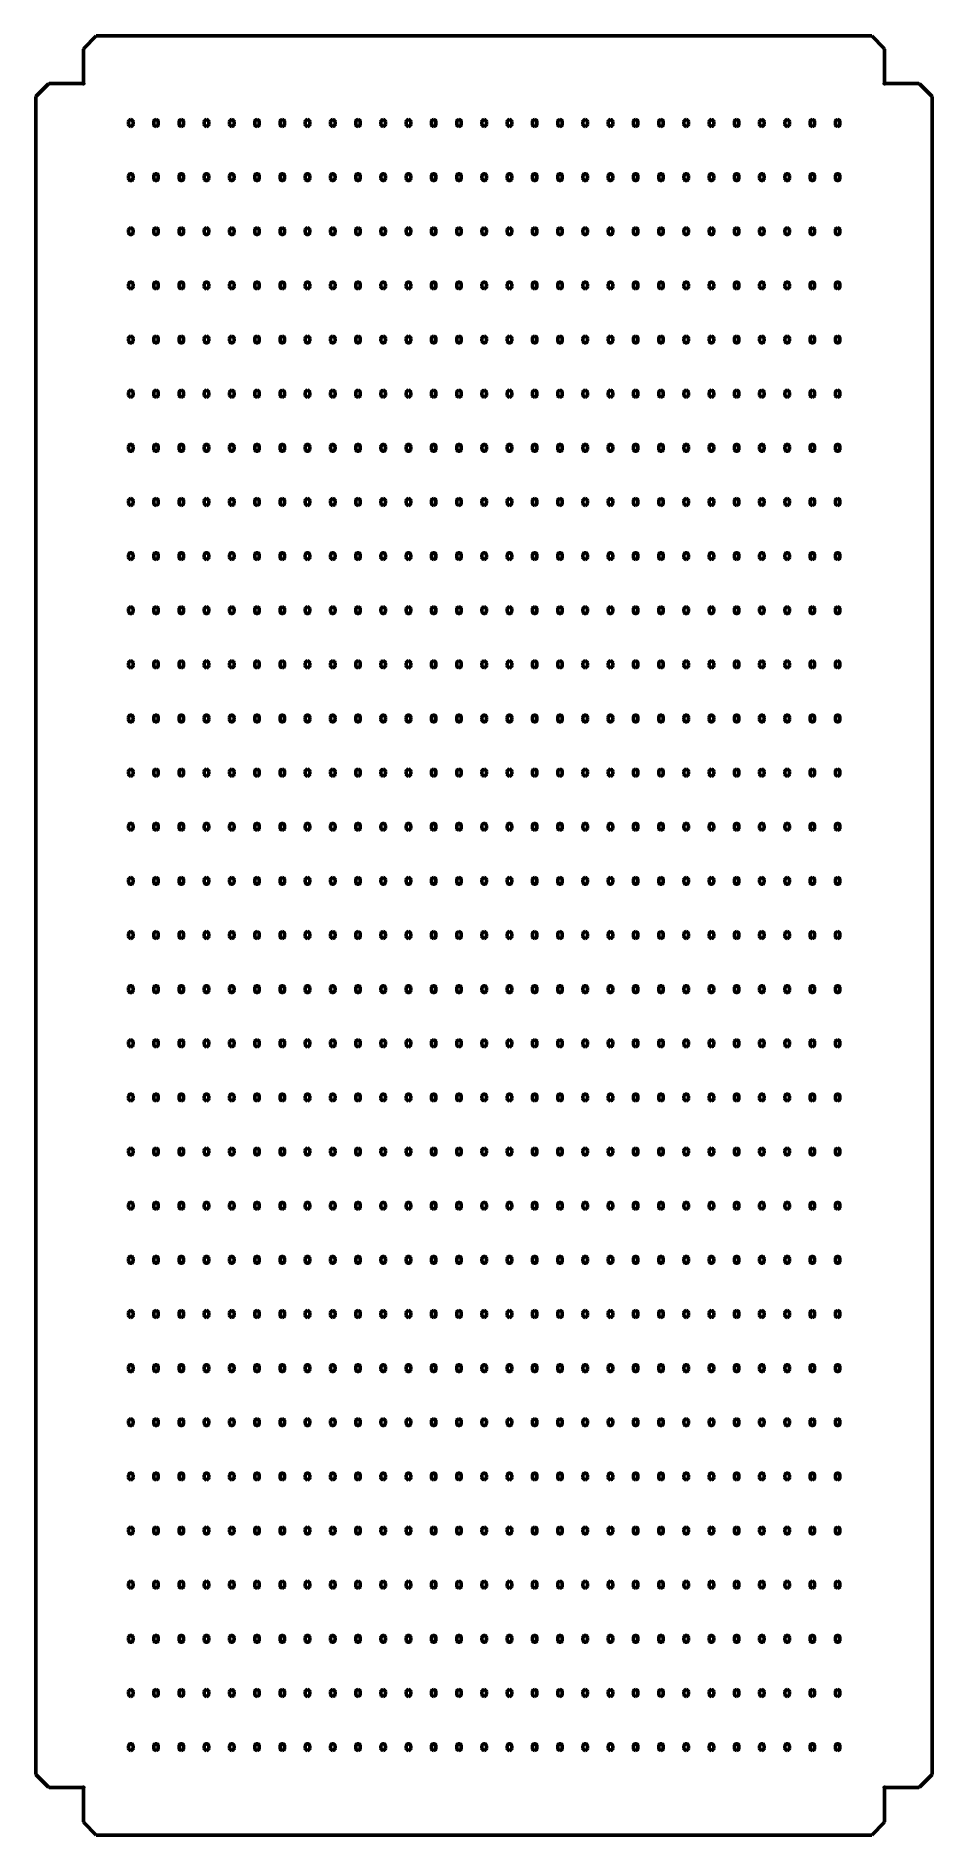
# Model space of a CAD drawing. Header units: millimetres. Extents: x -69 to 925, y -13 to 1981.
import ezdxf

# ---------------------------------------------------------------- set-up
doc = ezdxf.new("R2010")
doc.units = ezdxf.units.MM
doc.linetypes.add('K5LT_BASIC', pattern=[0])

msp = doc.modelspace()

# ---------------------------------------------------------------- linework, layer by layer
at = {"color": 143, "linetype": 'K5LT_BASIC', "lineweight": 60, "true_color": 0x33acca}
for p, q in [((-16.3152, 1967.04105), (-2.46875, 1980.8875)), ((-2.46875, 1980.8875), (857.63125, 1980.8875)), ((871.4777, 1967.04105), (857.63125, 1980.8875)), ((-16.66875, 1928.6875), (-16.66875, 1966.1875)), ((871.83125, 1928.6875), (871.83125, 1966.1875)), ((-55.5223, 1927.83395), (-69.36875, 1913.9875)), ((-17.16875, 1928.1875), (-54.66875, 1928.1875)), ((872.33125, 1928.1875), (909.83125, 1928.1875)), ((910.6848, 1927.83395), (924.53125, 1913.9875)), ((-69.36875, 53.8875), (-69.36875, 1913.9875)), ((924.53125, 1913.9875), (924.53125, 53.8875)), ((33.33125, 1885.6875), (33.33125, 1883.1875)), ((35.83125, 1888.1875), (35.83125, 1888.1875)), ((35.83125, 1880.6875), (35.83125, 1880.6875)), ((38.33125, 1883.1875), (38.33125, 1885.6875)), ((61.33125, 1885.6875), (61.33125, 1883.1875)), ((66.33125, 1883.1875), (66.33125, 1885.6875)), ((89.33125, 1885.6875), (89.33125, 1883.1875)), ((94.33125, 1883.1875), (94.33125, 1885.6875)), ((117.33125, 1885.6875), (117.33125, 1883.1875)), ((122.33125, 1883.1875), (122.33125, 1885.6875)), ((145.33125, 1885.6875), (145.33125, 1883.1875)), ((150.33125, 1883.1875), (150.33125, 1885.6875)), ((173.33125, 1885.6875), (173.33125, 1883.1875)), ((178.33125, 1883.1875), (178.33125, 1885.6875)), ((201.33125, 1885.6875), (201.33125, 1883.1875)), ((206.33125, 1883.1875), (206.33125, 1885.6875)), ((229.33125, 1885.6875), (229.33125, 1883.1875)), ((234.33125, 1883.1875), (234.33125, 1885.6875)), ((257.33125, 1885.6875), (257.33125, 1883.1875)), ((262.33125, 1883.1875), (262.33125, 1885.6875)), ((285.33125, 1885.6875), (285.33125, 1883.1875)), ((290.33125, 1883.1875), (290.33125, 1885.6875)), ((313.33125, 1885.6875), (313.33125, 1883.1875)), ((318.33125, 1883.1875), (318.33125, 1885.6875)), ((341.33125, 1885.6875), (341.33125, 1883.1875)), ((346.33125, 1883.1875), (346.33125, 1885.6875)), ((369.33125, 1885.6875), (369.33125, 1883.1875)), ((374.33125, 1883.1875), (374.33125, 1885.6875)), ((397.33125, 1885.6875), (397.33125, 1883.1875)), ((402.33125, 1883.1875), (402.33125, 1885.6875)), ((425.33125, 1885.6875), (425.33125, 1883.1875)), ((430.33125, 1883.1875), (430.33125, 1885.6875)), ((453.33125, 1885.6875), (453.33125, 1883.1875)), ((458.33125, 1883.1875), (458.33125, 1885.6875)), ((481.33125, 1885.6875), (481.33125, 1883.1875)), ((486.33125, 1883.1875), (486.33125, 1885.6875)), ((509.33125, 1885.6875), (509.33125, 1883.1875)), ((514.33125, 1883.1875), (514.33125, 1885.6875)), ((537.33125, 1885.6875), (537.33125, 1883.1875)), ((542.33125, 1883.1875), (542.33125, 1885.6875)), ((565.33125, 1885.6875), (565.33125, 1883.1875)), ((570.33125, 1883.1875), (570.33125, 1885.6875)), ((593.33125, 1885.6875), (593.33125, 1883.1875)), ((598.33125, 1883.1875), (598.33125, 1885.6875)), ((621.33125, 1885.6875), (621.33125, 1883.1875)), ((626.33125, 1883.1875), (626.33125, 1885.6875)), ((649.33125, 1885.6875), (649.33125, 1883.1875)), ((654.33125, 1883.1875), (654.33125, 1885.6875)), ((677.33125, 1885.6875), (677.33125, 1883.1875)), ((682.33125, 1883.1875), (682.33125, 1885.6875)), ((705.33125, 1885.6875), (705.33125, 1883.1875)), ((710.33125, 1883.1875), (710.33125, 1885.6875)), ((733.33125, 1885.6875), (733.33125, 1883.1875)), ((738.33125, 1883.1875), (738.33125, 1885.6875)), ((761.33125, 1885.6875), (761.33125, 1883.1875)), ((766.33125, 1883.1875), (766.33125, 1885.6875)), ((789.33125, 1885.6875), (789.33125, 1883.1875)), ((794.33125, 1883.1875), (794.33125, 1885.6875)), ((817.33125, 1885.6875), (817.33125, 1883.1875)), ((822.33125, 1883.1875), (822.33125, 1885.6875)), ((33.33125, 1825.6875), (33.33125, 1823.1875)), ((38.33125, 1823.1875), (38.33125, 1825.6875)), ((61.33125, 1825.6875), (61.33125, 1823.1875)), ((66.33125, 1823.1875), (66.33125, 1825.6875)), ((89.33125, 1825.6875), (89.33125, 1823.1875)), ((94.33125, 1823.1875), (94.33125, 1825.6875)), ((117.33125, 1825.6875), (117.33125, 1823.1875)), ((122.33125, 1823.1875), (122.33125, 1825.6875)), ((145.33125, 1825.6875), (145.33125, 1823.1875)), ((150.33125, 1823.1875), (150.33125, 1825.6875)), ((173.33125, 1825.6875), (173.33125, 1823.1875)), ((178.33125, 1823.1875), (178.33125, 1825.6875)), ((201.33125, 1825.6875), (201.33125, 1823.1875)), ((206.33125, 1823.1875), (206.33125, 1825.6875)), ((229.33125, 1825.6875), (229.33125, 1823.1875)), ((234.33125, 1823.1875), (234.33125, 1825.6875)), ((257.33125, 1825.6875), (257.33125, 1823.1875)), ((262.33125, 1823.1875), (262.33125, 1825.6875)), ((285.33125, 1825.6875), (285.33125, 1823.1875)), ((290.33125, 1823.1875), (290.33125, 1825.6875)), ((313.33125, 1825.6875), (313.33125, 1823.1875)), ((318.33125, 1823.1875), (318.33125, 1825.6875)), ((341.33125, 1825.6875), (341.33125, 1823.1875)), ((346.33125, 1823.1875), (346.33125, 1825.6875)), ((369.33125, 1825.6875), (369.33125, 1823.1875)), ((374.33125, 1823.1875), (374.33125, 1825.6875)), ((397.33125, 1825.6875), (397.33125, 1823.1875)), ((402.33125, 1823.1875), (402.33125, 1825.6875)), ((425.33125, 1825.6875), (425.33125, 1823.1875)), ((430.33125, 1823.1875), (430.33125, 1825.6875)), ((453.33125, 1825.6875), (453.33125, 1823.1875)), ((458.33125, 1823.1875), (458.33125, 1825.6875)), ((481.33125, 1825.6875), (481.33125, 1823.1875)), ((486.33125, 1823.1875), (486.33125, 1825.6875)), ((509.33125, 1825.6875), (509.33125, 1823.1875)), ((514.33125, 1823.1875), (514.33125, 1825.6875)), ((537.33125, 1825.6875), (537.33125, 1823.1875)), ((542.33125, 1823.1875), (542.33125, 1825.6875)), ((565.33125, 1825.6875), (565.33125, 1823.1875)), ((570.33125, 1823.1875), (570.33125, 1825.6875)), ((593.33125, 1825.6875), (593.33125, 1823.1875)), ((598.33125, 1823.1875), (598.33125, 1825.6875)), ((621.33125, 1825.6875), (621.33125, 1823.1875)), ((626.33125, 1823.1875), (626.33125, 1825.6875)), ((649.33125, 1825.6875), (649.33125, 1823.1875)), ((654.33125, 1823.1875), (654.33125, 1825.6875)), ((677.33125, 1825.6875), (677.33125, 1823.1875)), ((682.33125, 1823.1875), (682.33125, 1825.6875)), ((705.33125, 1825.6875), (705.33125, 1823.1875)), ((710.33125, 1823.1875), (710.33125, 1825.6875)), ((733.33125, 1825.6875), (733.33125, 1823.1875)), ((738.33125, 1823.1875), (738.33125, 1825.6875)), ((761.33125, 1825.6875), (761.33125, 1823.1875)), ((766.33125, 1823.1875), (766.33125, 1825.6875)), ((789.33125, 1825.6875), (789.33125, 1823.1875)), ((794.33125, 1823.1875), (794.33125, 1825.6875)), ((817.33125, 1825.6875), (817.33125, 1823.1875)), ((822.33125, 1823.1875), (822.33125, 1825.6875)), ((33.33125, 1765.6875), (33.33125, 1763.1875)), ((38.33125, 1763.1875), (38.33125, 1765.6875)), ((61.33125, 1765.6875), (61.33125, 1763.1875)), ((66.33125, 1763.1875), (66.33125, 1765.6875)), ((89.33125, 1765.6875), (89.33125, 1763.1875)), ((94.33125, 1763.1875), (94.33125, 1765.6875)), ((117.33125, 1765.6875), (117.33125, 1763.1875)), ((122.33125, 1763.1875), (122.33125, 1765.6875)), ((145.33125, 1765.6875), (145.33125, 1763.1875)), ((150.33125, 1763.1875), (150.33125, 1765.6875)), ((173.33125, 1765.6875), (173.33125, 1763.1875)), ((178.33125, 1763.1875), (178.33125, 1765.6875)), ((201.33125, 1765.6875), (201.33125, 1763.1875)), ((206.33125, 1763.1875), (206.33125, 1765.6875)), ((229.33125, 1765.6875), (229.33125, 1763.1875)), ((234.33125, 1763.1875), (234.33125, 1765.6875)), ((257.33125, 1765.6875), (257.33125, 1763.1875)), ((262.33125, 1763.1875), (262.33125, 1765.6875)), ((285.33125, 1765.6875), (285.33125, 1763.1875)), ((290.33125, 1763.1875), (290.33125, 1765.6875)), ((313.33125, 1765.6875), (313.33125, 1763.1875)), ((318.33125, 1763.1875), (318.33125, 1765.6875)), ((341.33125, 1765.6875), (341.33125, 1763.1875)), ((346.33125, 1763.1875), (346.33125, 1765.6875)), ((369.33125, 1765.6875), (369.33125, 1763.1875)), ((374.33125, 1763.1875), (374.33125, 1765.6875)), ((397.33125, 1765.6875), (397.33125, 1763.1875)), ((402.33125, 1763.1875), (402.33125, 1765.6875)), ((425.33125, 1765.6875), (425.33125, 1763.1875)), ((430.33125, 1763.1875), (430.33125, 1765.6875)), ((453.33125, 1765.6875), (453.33125, 1763.1875)), ((458.33125, 1763.1875), (458.33125, 1765.6875)), ((481.33125, 1765.6875), (481.33125, 1763.1875)), ((486.33125, 1763.1875), (486.33125, 1765.6875)), ((509.33125, 1765.6875), (509.33125, 1763.1875)), ((514.33125, 1763.1875), (514.33125, 1765.6875)), ((537.33125, 1765.6875), (537.33125, 1763.1875)), ((542.33125, 1763.1875), (542.33125, 1765.6875)), ((565.33125, 1765.6875), (565.33125, 1763.1875)), ((570.33125, 1763.1875), (570.33125, 1765.6875)), ((593.33125, 1765.6875), (593.33125, 1763.1875)), ((598.33125, 1763.1875), (598.33125, 1765.6875)), ((621.33125, 1765.6875), (621.33125, 1763.1875)), ((626.33125, 1763.1875), (626.33125, 1765.6875)), ((649.33125, 1765.6875), (649.33125, 1763.1875)), ((654.33125, 1763.1875), (654.33125, 1765.6875)), ((677.33125, 1765.6875), (677.33125, 1763.1875)), ((682.33125, 1763.1875), (682.33125, 1765.6875)), ((705.33125, 1765.6875), (705.33125, 1763.1875)), ((710.33125, 1763.1875), (710.33125, 1765.6875)), ((733.33125, 1765.6875), (733.33125, 1763.1875)), ((738.33125, 1763.1875), (738.33125, 1765.6875)), ((761.33125, 1765.6875), (761.33125, 1763.1875)), ((766.33125, 1763.1875), (766.33125, 1765.6875)), ((789.33125, 1765.6875), (789.33125, 1763.1875)), ((794.33125, 1763.1875), (794.33125, 1765.6875)), ((817.33125, 1765.6875), (817.33125, 1763.1875)), ((822.33125, 1763.1875), (822.33125, 1765.6875)), ((33.33125, 1705.6875), (33.33125, 1703.1875)), ((38.33125, 1703.1875), (38.33125, 1705.6875)), ((61.33125, 1705.6875), (61.33125, 1703.1875)), ((66.33125, 1703.1875), (66.33125, 1705.6875)), ((89.33125, 1705.6875), (89.33125, 1703.1875)), ((94.33125, 1703.1875), (94.33125, 1705.6875)), ((117.33125, 1705.6875), (117.33125, 1703.1875)), ((122.33125, 1703.1875), (122.33125, 1705.6875)), ((145.33125, 1705.6875), (145.33125, 1703.1875)), ((150.33125, 1703.1875), (150.33125, 1705.6875)), ((173.33125, 1705.6875), (173.33125, 1703.1875)), ((178.33125, 1703.1875), (178.33125, 1705.6875)), ((201.33125, 1705.6875), (201.33125, 1703.1875)), ((206.33125, 1703.1875), (206.33125, 1705.6875)), ((229.33125, 1705.6875), (229.33125, 1703.1875)), ((234.33125, 1703.1875), (234.33125, 1705.6875)), ((257.33125, 1705.6875), (257.33125, 1703.1875)), ((262.33125, 1703.1875), (262.33125, 1705.6875)), ((285.33125, 1705.6875), (285.33125, 1703.1875)), ((290.33125, 1703.1875), (290.33125, 1705.6875)), ((313.33125, 1705.6875), (313.33125, 1703.1875)), ((318.33125, 1703.1875), (318.33125, 1705.6875)), ((341.33125, 1705.6875), (341.33125, 1703.1875)), ((346.33125, 1703.1875), (346.33125, 1705.6875)), ((369.33125, 1705.6875), (369.33125, 1703.1875)), ((374.33125, 1703.1875), (374.33125, 1705.6875)), ((397.33125, 1705.6875), (397.33125, 1703.1875)), ((402.33125, 1703.1875), (402.33125, 1705.6875)), ((425.33125, 1705.6875), (425.33125, 1703.1875)), ((430.33125, 1703.1875), (430.33125, 1705.6875)), ((453.33125, 1705.6875), (453.33125, 1703.1875)), ((458.33125, 1703.1875), (458.33125, 1705.6875)), ((481.33125, 1705.6875), (481.33125, 1703.1875)), ((486.33125, 1703.1875), (486.33125, 1705.6875)), ((509.33125, 1705.6875), (509.33125, 1703.1875)), ((514.33125, 1703.1875), (514.33125, 1705.6875)), ((537.33125, 1705.6875), (537.33125, 1703.1875)), ((542.33125, 1703.1875), (542.33125, 1705.6875)), ((565.33125, 1705.6875), (565.33125, 1703.1875)), ((570.33125, 1703.1875), (570.33125, 1705.6875)), ((593.33125, 1705.6875), (593.33125, 1703.1875)), ((598.33125, 1703.1875), (598.33125, 1705.6875)), ((621.33125, 1705.6875), (621.33125, 1703.1875)), ((626.33125, 1703.1875), (626.33125, 1705.6875)), ((649.33125, 1705.6875), (649.33125, 1703.1875)), ((654.33125, 1703.1875), (654.33125, 1705.6875)), ((677.33125, 1705.6875), (677.33125, 1703.1875)), ((682.33125, 1703.1875), (682.33125, 1705.6875)), ((705.33125, 1705.6875), (705.33125, 1703.1875)), ((710.33125, 1703.1875), (710.33125, 1705.6875)), ((733.33125, 1705.6875), (733.33125, 1703.1875)), ((738.33125, 1703.1875), (738.33125, 1705.6875)), ((761.33125, 1705.6875), (761.33125, 1703.1875)), ((766.33125, 1703.1875), (766.33125, 1705.6875)), ((789.33125, 1705.6875), (789.33125, 1703.1875)), ((794.33125, 1703.1875), (794.33125, 1705.6875)), ((817.33125, 1705.6875), (817.33125, 1703.1875)), ((822.33125, 1703.1875), (822.33125, 1705.6875)), ((33.33125, 1645.6875), (33.33125, 1643.1875)), ((38.33125, 1643.1875), (38.33125, 1645.6875)), ((61.33125, 1645.6875), (61.33125, 1643.1875)), ((66.33125, 1643.1875), (66.33125, 1645.6875)), ((89.33125, 1645.6875), (89.33125, 1643.1875)), ((94.33125, 1643.1875), (94.33125, 1645.6875)), ((117.33125, 1645.6875), (117.33125, 1643.1875)), ((122.33125, 1643.1875), (122.33125, 1645.6875)), ((145.33125, 1645.6875), (145.33125, 1643.1875)), ((150.33125, 1643.1875), (150.33125, 1645.6875)), ((173.33125, 1645.6875), (173.33125, 1643.1875)), ((178.33125, 1643.1875), (178.33125, 1645.6875)), ((201.33125, 1645.6875), (201.33125, 1643.1875)), ((206.33125, 1643.1875), (206.33125, 1645.6875)), ((229.33125, 1645.6875), (229.33125, 1643.1875)), ((234.33125, 1643.1875), (234.33125, 1645.6875)), ((257.33125, 1645.6875), (257.33125, 1643.1875)), ((262.33125, 1643.1875), (262.33125, 1645.6875)), ((285.33125, 1645.6875), (285.33125, 1643.1875)), ((290.33125, 1643.1875), (290.33125, 1645.6875)), ((313.33125, 1645.6875), (313.33125, 1643.1875)), ((318.33125, 1643.1875), (318.33125, 1645.6875)), ((341.33125, 1645.6875), (341.33125, 1643.1875)), ((346.33125, 1643.1875), (346.33125, 1645.6875)), ((369.33125, 1645.6875), (369.33125, 1643.1875)), ((374.33125, 1643.1875), (374.33125, 1645.6875)), ((397.33125, 1645.6875), (397.33125, 1643.1875)), ((402.33125, 1643.1875), (402.33125, 1645.6875)), ((425.33125, 1645.6875), (425.33125, 1643.1875)), ((430.33125, 1643.1875), (430.33125, 1645.6875)), ((453.33125, 1645.6875), (453.33125, 1643.1875)), ((458.33125, 1643.1875), (458.33125, 1645.6875)), ((481.33125, 1645.6875), (481.33125, 1643.1875)), ((486.33125, 1643.1875), (486.33125, 1645.6875)), ((509.33125, 1645.6875), (509.33125, 1643.1875)), ((514.33125, 1643.1875), (514.33125, 1645.6875)), ((537.33125, 1645.6875), (537.33125, 1643.1875)), ((542.33125, 1643.1875), (542.33125, 1645.6875)), ((565.33125, 1645.6875), (565.33125, 1643.1875)), ((570.33125, 1643.1875), (570.33125, 1645.6875)), ((593.33125, 1645.6875), (593.33125, 1643.1875)), ((598.33125, 1643.1875), (598.33125, 1645.6875)), ((621.33125, 1645.6875), (621.33125, 1643.1875)), ((626.33125, 1643.1875), (626.33125, 1645.6875)), ((649.33125, 1645.6875), (649.33125, 1643.1875)), ((654.33125, 1643.1875), (654.33125, 1645.6875)), ((677.33125, 1645.6875), (677.33125, 1643.1875)), ((682.33125, 1643.1875), (682.33125, 1645.6875)), ((705.33125, 1645.6875), (705.33125, 1643.1875)), ((710.33125, 1643.1875), (710.33125, 1645.6875)), ((733.33125, 1645.6875), (733.33125, 1643.1875)), ((738.33125, 1643.1875), (738.33125, 1645.6875)), ((761.33125, 1645.6875), (761.33125, 1643.1875)), ((766.33125, 1643.1875), (766.33125, 1645.6875)), ((789.33125, 1645.6875), (789.33125, 1643.1875)), ((794.33125, 1643.1875), (794.33125, 1645.6875)), ((817.33125, 1645.6875), (817.33125, 1643.1875)), ((822.33125, 1643.1875), (822.33125, 1645.6875)), ((33.33125, 1585.6875), (33.33125, 1583.1875)), ((38.33125, 1583.1875), (38.33125, 1585.6875)), ((61.33125, 1585.6875), (61.33125, 1583.1875)), ((66.33125, 1583.1875), (66.33125, 1585.6875)), ((89.33125, 1585.6875), (89.33125, 1583.1875)), ((94.33125, 1583.1875), (94.33125, 1585.6875)), ((117.33125, 1585.6875), (117.33125, 1583.1875)), ((122.33125, 1583.1875), (122.33125, 1585.6875)), ((145.33125, 1585.6875), (145.33125, 1583.1875)), ((150.33125, 1583.1875), (150.33125, 1585.6875)), ((173.33125, 1585.6875), (173.33125, 1583.1875)), ((178.33125, 1583.1875), (178.33125, 1585.6875)), ((201.33125, 1585.6875), (201.33125, 1583.1875)), ((206.33125, 1583.1875), (206.33125, 1585.6875)), ((229.33125, 1585.6875), (229.33125, 1583.1875)), ((234.33125, 1583.1875), (234.33125, 1585.6875)), ((257.33125, 1585.6875), (257.33125, 1583.1875)), ((262.33125, 1583.1875), (262.33125, 1585.6875)), ((285.33125, 1585.6875), (285.33125, 1583.1875)), ((290.33125, 1583.1875), (290.33125, 1585.6875)), ((313.33125, 1585.6875), (313.33125, 1583.1875)), ((318.33125, 1583.1875), (318.33125, 1585.6875)), ((341.33125, 1585.6875), (341.33125, 1583.1875)), ((346.33125, 1583.1875), (346.33125, 1585.6875)), ((369.33125, 1585.6875), (369.33125, 1583.1875)), ((374.33125, 1583.1875), (374.33125, 1585.6875)), ((397.33125, 1585.6875), (397.33125, 1583.1875)), ((402.33125, 1583.1875), (402.33125, 1585.6875)), ((425.33125, 1585.6875), (425.33125, 1583.1875)), ((430.33125, 1583.1875), (430.33125, 1585.6875)), ((453.33125, 1585.6875), (453.33125, 1583.1875)), ((458.33125, 1583.1875), (458.33125, 1585.6875)), ((481.33125, 1585.6875), (481.33125, 1583.1875)), ((486.33125, 1583.1875), (486.33125, 1585.6875)), ((509.33125, 1585.6875), (509.33125, 1583.1875)), ((514.33125, 1583.1875), (514.33125, 1585.6875)), ((537.33125, 1585.6875), (537.33125, 1583.1875)), ((542.33125, 1583.1875), (542.33125, 1585.6875)), ((565.33125, 1585.6875), (565.33125, 1583.1875)), ((570.33125, 1583.1875), (570.33125, 1585.6875)), ((593.33125, 1585.6875), (593.33125, 1583.1875)), ((598.33125, 1583.1875), (598.33125, 1585.6875)), ((621.33125, 1585.6875), (621.33125, 1583.1875)), ((626.33125, 1583.1875), (626.33125, 1585.6875)), ((649.33125, 1585.6875), (649.33125, 1583.1875)), ((654.33125, 1583.1875), (654.33125, 1585.6875)), ((677.33125, 1585.6875), (677.33125, 1583.1875)), ((682.33125, 1583.1875), (682.33125, 1585.6875)), ((705.33125, 1585.6875), (705.33125, 1583.1875)), ((710.33125, 1583.1875), (710.33125, 1585.6875)), ((733.33125, 1585.6875), (733.33125, 1583.1875)), ((738.33125, 1583.1875), (738.33125, 1585.6875)), ((761.33125, 1585.6875), (761.33125, 1583.1875)), ((766.33125, 1583.1875), (766.33125, 1585.6875)), ((789.33125, 1585.6875), (789.33125, 1583.1875)), ((794.33125, 1583.1875), (794.33125, 1585.6875)), ((817.33125, 1585.6875), (817.33125, 1583.1875)), ((822.33125, 1583.1875), (822.33125, 1585.6875)), ((33.33125, 1525.6875), (33.33125, 1523.1875)), ((38.33125, 1523.1875), (38.33125, 1525.6875)), ((61.33125, 1525.6875), (61.33125, 1523.1875)), ((66.33125, 1523.1875), (66.33125, 1525.6875)), ((89.33125, 1525.6875), (89.33125, 1523.1875)), ((94.33125, 1523.1875), (94.33125, 1525.6875)), ((117.33125, 1525.6875), (117.33125, 1523.1875)), ((122.33125, 1523.1875), (122.33125, 1525.6875)), ((145.33125, 1525.6875), (145.33125, 1523.1875)), ((150.33125, 1523.1875), (150.33125, 1525.6875)), ((173.33125, 1525.6875), (173.33125, 1523.1875)), ((178.33125, 1523.1875), (178.33125, 1525.6875)), ((201.33125, 1525.6875), (201.33125, 1523.1875)), ((206.33125, 1523.1875), (206.33125, 1525.6875)), ((229.33125, 1525.6875), (229.33125, 1523.1875)), ((234.33125, 1523.1875), (234.33125, 1525.6875)), ((257.33125, 1525.6875), (257.33125, 1523.1875)), ((262.33125, 1523.1875), (262.33125, 1525.6875)), ((285.33125, 1525.6875), (285.33125, 1523.1875)), ((290.33125, 1523.1875), (290.33125, 1525.6875)), ((313.33125, 1525.6875), (313.33125, 1523.1875)), ((318.33125, 1523.1875), (318.33125, 1525.6875)), ((341.33125, 1525.6875), (341.33125, 1523.1875)), ((346.33125, 1523.1875), (346.33125, 1525.6875)), ((369.33125, 1525.6875), (369.33125, 1523.1875)), ((374.33125, 1523.1875), (374.33125, 1525.6875)), ((397.33125, 1525.6875), (397.33125, 1523.1875)), ((402.33125, 1523.1875), (402.33125, 1525.6875)), ((425.33125, 1525.6875), (425.33125, 1523.1875)), ((430.33125, 1523.1875), (430.33125, 1525.6875)), ((453.33125, 1525.6875), (453.33125, 1523.1875)), ((458.33125, 1523.1875), (458.33125, 1525.6875)), ((481.33125, 1525.6875), (481.33125, 1523.1875)), ((486.33125, 1523.1875), (486.33125, 1525.6875)), ((509.33125, 1525.6875), (509.33125, 1523.1875)), ((514.33125, 1523.1875), (514.33125, 1525.6875)), ((537.33125, 1525.6875), (537.33125, 1523.1875)), ((542.33125, 1523.1875), (542.33125, 1525.6875)), ((565.33125, 1525.6875), (565.33125, 1523.1875)), ((570.33125, 1523.1875), (570.33125, 1525.6875)), ((593.33125, 1525.6875), (593.33125, 1523.1875)), ((598.33125, 1523.1875), (598.33125, 1525.6875)), ((621.33125, 1525.6875), (621.33125, 1523.1875)), ((626.33125, 1523.1875), (626.33125, 1525.6875)), ((649.33125, 1525.6875), (649.33125, 1523.1875)), ((654.33125, 1523.1875), (654.33125, 1525.6875)), ((677.33125, 1525.6875), (677.33125, 1523.1875)), ((682.33125, 1523.1875), (682.33125, 1525.6875)), ((705.33125, 1525.6875), (705.33125, 1523.1875)), ((710.33125, 1523.1875), (710.33125, 1525.6875)), ((733.33125, 1525.6875), (733.33125, 1523.1875)), ((738.33125, 1523.1875), (738.33125, 1525.6875)), ((761.33125, 1525.6875), (761.33125, 1523.1875)), ((766.33125, 1523.1875), (766.33125, 1525.6875)), ((789.33125, 1525.6875), (789.33125, 1523.1875)), ((794.33125, 1523.1875), (794.33125, 1525.6875)), ((817.33125, 1525.6875), (817.33125, 1523.1875)), ((822.33125, 1523.1875), (822.33125, 1525.6875)), ((33.33125, 1465.6875), (33.33125, 1463.1875)), ((38.33125, 1463.1875), (38.33125, 1465.6875)), ((61.33125, 1465.6875), (61.33125, 1463.1875)), ((66.33125, 1463.1875), (66.33125, 1465.6875)), ((89.33125, 1465.6875), (89.33125, 1463.1875)), ((94.33125, 1463.1875), (94.33125, 1465.6875)), ((117.33125, 1465.6875), (117.33125, 1463.1875)), ((122.33125, 1463.1875), (122.33125, 1465.6875)), ((145.33125, 1465.6875), (145.33125, 1463.1875)), ((150.33125, 1463.1875), (150.33125, 1465.6875)), ((173.33125, 1465.6875), (173.33125, 1463.1875)), ((178.33125, 1463.1875), (178.33125, 1465.6875)), ((201.33125, 1465.6875), (201.33125, 1463.1875)), ((206.33125, 1463.1875), (206.33125, 1465.6875)), ((229.33125, 1465.6875), (229.33125, 1463.1875)), ((234.33125, 1463.1875), (234.33125, 1465.6875)), ((257.33125, 1465.6875), (257.33125, 1463.1875)), ((262.33125, 1463.1875), (262.33125, 1465.6875)), ((285.33125, 1465.6875), (285.33125, 1463.1875)), ((290.33125, 1463.1875), (290.33125, 1465.6875)), ((313.33125, 1465.6875), (313.33125, 1463.1875)), ((318.33125, 1463.1875), (318.33125, 1465.6875)), ((341.33125, 1465.6875), (341.33125, 1463.1875)), ((346.33125, 1463.1875), (346.33125, 1465.6875)), ((369.33125, 1465.6875), (369.33125, 1463.1875)), ((374.33125, 1463.1875), (374.33125, 1465.6875)), ((397.33125, 1465.6875), (397.33125, 1463.1875)), ((402.33125, 1463.1875), (402.33125, 1465.6875)), ((425.33125, 1465.6875), (425.33125, 1463.1875)), ((430.33125, 1463.1875), (430.33125, 1465.6875)), ((453.33125, 1465.6875), (453.33125, 1463.1875)), ((458.33125, 1463.1875), (458.33125, 1465.6875)), ((481.33125, 1465.6875), (481.33125, 1463.1875)), ((486.33125, 1463.1875), (486.33125, 1465.6875)), ((509.33125, 1465.6875), (509.33125, 1463.1875)), ((514.33125, 1463.1875), (514.33125, 1465.6875)), ((537.33125, 1465.6875), (537.33125, 1463.1875)), ((542.33125, 1463.1875), (542.33125, 1465.6875)), ((565.33125, 1465.6875), (565.33125, 1463.1875)), ((570.33125, 1463.1875), (570.33125, 1465.6875)), ((593.33125, 1465.6875), (593.33125, 1463.1875)), ((598.33125, 1463.1875), (598.33125, 1465.6875)), ((621.33125, 1465.6875), (621.33125, 1463.1875)), ((626.33125, 1463.1875), (626.33125, 1465.6875)), ((649.33125, 1465.6875), (649.33125, 1463.1875)), ((654.33125, 1463.1875), (654.33125, 1465.6875)), ((677.33125, 1465.6875), (677.33125, 1463.1875)), ((682.33125, 1463.1875), (682.33125, 1465.6875)), ((705.33125, 1465.6875), (705.33125, 1463.1875)), ((710.33125, 1463.1875), (710.33125, 1465.6875)), ((733.33125, 1465.6875), (733.33125, 1463.1875)), ((738.33125, 1463.1875), (738.33125, 1465.6875)), ((761.33125, 1465.6875), (761.33125, 1463.1875)), ((766.33125, 1463.1875), (766.33125, 1465.6875)), ((789.33125, 1465.6875), (789.33125, 1463.1875)), ((794.33125, 1463.1875), (794.33125, 1465.6875)), ((817.33125, 1465.6875), (817.33125, 1463.1875)), ((822.33125, 1463.1875), (822.33125, 1465.6875)), ((33.33125, 1405.6875), (33.33125, 1403.1875)), ((38.33125, 1403.1875), (38.33125, 1405.6875)), ((61.33125, 1405.6875), (61.33125, 1403.1875)), ((66.33125, 1403.1875), (66.33125, 1405.6875)), ((89.33125, 1405.6875), (89.33125, 1403.1875)), ((94.33125, 1403.1875), (94.33125, 1405.6875)), ((117.33125, 1405.6875), (117.33125, 1403.1875)), ((122.33125, 1403.1875), (122.33125, 1405.6875)), ((145.33125, 1405.6875), (145.33125, 1403.1875)), ((150.33125, 1403.1875), (150.33125, 1405.6875)), ((173.33125, 1405.6875), (173.33125, 1403.1875)), ((178.33125, 1403.1875), (178.33125, 1405.6875)), ((201.33125, 1405.6875), (201.33125, 1403.1875)), ((206.33125, 1403.1875), (206.33125, 1405.6875)), ((229.33125, 1405.6875), (229.33125, 1403.1875)), ((234.33125, 1403.1875), (234.33125, 1405.6875)), ((257.33125, 1405.6875), (257.33125, 1403.1875)), ((262.33125, 1403.1875), (262.33125, 1405.6875)), ((285.33125, 1405.6875), (285.33125, 1403.1875)), ((290.33125, 1403.1875), (290.33125, 1405.6875)), ((313.33125, 1405.6875), (313.33125, 1403.1875)), ((318.33125, 1403.1875), (318.33125, 1405.6875)), ((341.33125, 1405.6875), (341.33125, 1403.1875)), ((346.33125, 1403.1875), (346.33125, 1405.6875)), ((369.33125, 1405.6875), (369.33125, 1403.1875)), ((374.33125, 1403.1875), (374.33125, 1405.6875)), ((397.33125, 1405.6875), (397.33125, 1403.1875)), ((402.33125, 1403.1875), (402.33125, 1405.6875)), ((425.33125, 1405.6875), (425.33125, 1403.1875)), ((430.33125, 1403.1875), (430.33125, 1405.6875)), ((453.33125, 1405.6875), (453.33125, 1403.1875)), ((458.33125, 1403.1875), (458.33125, 1405.6875)), ((481.33125, 1405.6875), (481.33125, 1403.1875)), ((486.33125, 1403.1875), (486.33125, 1405.6875)), ((509.33125, 1405.6875), (509.33125, 1403.1875)), ((514.33125, 1403.1875), (514.33125, 1405.6875)), ((537.33125, 1405.6875), (537.33125, 1403.1875)), ((542.33125, 1403.1875), (542.33125, 1405.6875)), ((565.33125, 1405.6875), (565.33125, 1403.1875)), ((570.33125, 1403.1875), (570.33125, 1405.6875)), ((593.33125, 1405.6875), (593.33125, 1403.1875)), ((598.33125, 1403.1875), (598.33125, 1405.6875)), ((621.33125, 1405.6875), (621.33125, 1403.1875)), ((626.33125, 1403.1875), (626.33125, 1405.6875)), ((649.33125, 1405.6875), (649.33125, 1403.1875)), ((654.33125, 1403.1875), (654.33125, 1405.6875)), ((677.33125, 1405.6875), (677.33125, 1403.1875)), ((682.33125, 1403.1875), (682.33125, 1405.6875)), ((705.33125, 1405.6875), (705.33125, 1403.1875)), ((710.33125, 1403.1875), (710.33125, 1405.6875)), ((733.33125, 1405.6875), (733.33125, 1403.1875)), ((738.33125, 1403.1875), (738.33125, 1405.6875)), ((761.33125, 1405.6875), (761.33125, 1403.1875)), ((766.33125, 1403.1875), (766.33125, 1405.6875)), ((789.33125, 1405.6875), (789.33125, 1403.1875)), ((794.33125, 1403.1875), (794.33125, 1405.6875)), ((817.33125, 1405.6875), (817.33125, 1403.1875)), ((822.33125, 1403.1875), (822.33125, 1405.6875)), ((33.33125, 1345.6875), (33.33125, 1343.1875)), ((38.33125, 1343.1875), (38.33125, 1345.6875)), ((61.33125, 1345.6875), (61.33125, 1343.1875)), ((66.33125, 1343.1875), (66.33125, 1345.6875)), ((89.33125, 1345.6875), (89.33125, 1343.1875)), ((94.33125, 1343.1875), (94.33125, 1345.6875)), ((117.33125, 1345.6875), (117.33125, 1343.1875)), ((122.33125, 1343.1875), (122.33125, 1345.6875)), ((145.33125, 1345.6875), (145.33125, 1343.1875)), ((150.33125, 1343.1875), (150.33125, 1345.6875)), ((173.33125, 1345.6875), (173.33125, 1343.1875)), ((178.33125, 1343.1875), (178.33125, 1345.6875)), ((201.33125, 1345.6875), (201.33125, 1343.1875)), ((206.33125, 1343.1875), (206.33125, 1345.6875)), ((229.33125, 1345.6875), (229.33125, 1343.1875)), ((234.33125, 1343.1875), (234.33125, 1345.6875)), ((257.33125, 1345.6875), (257.33125, 1343.1875)), ((262.33125, 1343.1875), (262.33125, 1345.6875)), ((285.33125, 1345.6875), (285.33125, 1343.1875)), ((290.33125, 1343.1875), (290.33125, 1345.6875)), ((313.33125, 1345.6875), (313.33125, 1343.1875)), ((318.33125, 1343.1875), (318.33125, 1345.6875)), ((341.33125, 1345.6875), (341.33125, 1343.1875)), ((346.33125, 1343.1875), (346.33125, 1345.6875)), ((369.33125, 1345.6875), (369.33125, 1343.1875)), ((374.33125, 1343.1875), (374.33125, 1345.6875)), ((397.33125, 1345.6875), (397.33125, 1343.1875)), ((402.33125, 1343.1875), (402.33125, 1345.6875)), ((425.33125, 1345.6875), (425.33125, 1343.1875)), ((430.33125, 1343.1875), (430.33125, 1345.6875)), ((453.33125, 1345.6875), (453.33125, 1343.1875)), ((458.33125, 1343.1875), (458.33125, 1345.6875)), ((481.33125, 1345.6875), (481.33125, 1343.1875)), ((486.33125, 1343.1875), (486.33125, 1345.6875)), ((509.33125, 1345.6875), (509.33125, 1343.1875)), ((514.33125, 1343.1875), (514.33125, 1345.6875)), ((537.33125, 1345.6875), (537.33125, 1343.1875)), ((542.33125, 1343.1875), (542.33125, 1345.6875)), ((565.33125, 1345.6875), (565.33125, 1343.1875)), ((570.33125, 1343.1875), (570.33125, 1345.6875)), ((593.33125, 1345.6875), (593.33125, 1343.1875)), ((598.33125, 1343.1875), (598.33125, 1345.6875)), ((621.33125, 1345.6875), (621.33125, 1343.1875)), ((626.33125, 1343.1875), (626.33125, 1345.6875)), ((649.33125, 1345.6875), (649.33125, 1343.1875)), ((654.33125, 1343.1875), (654.33125, 1345.6875)), ((677.33125, 1345.6875), (677.33125, 1343.1875)), ((682.33125, 1343.1875), (682.33125, 1345.6875)), ((705.33125, 1345.6875), (705.33125, 1343.1875)), ((710.33125, 1343.1875), (710.33125, 1345.6875)), ((733.33125, 1345.6875), (733.33125, 1343.1875)), ((738.33125, 1343.1875), (738.33125, 1345.6875)), ((761.33125, 1345.6875), (761.33125, 1343.1875)), ((766.33125, 1343.1875), (766.33125, 1345.6875)), ((789.33125, 1345.6875), (789.33125, 1343.1875)), ((794.33125, 1343.1875), (794.33125, 1345.6875)), ((817.33125, 1345.6875), (817.33125, 1343.1875)), ((822.33125, 1343.1875), (822.33125, 1345.6875)), ((33.33125, 1285.6875), (33.33125, 1283.1875)), ((38.33125, 1283.1875), (38.33125, 1285.6875)), ((61.33125, 1285.6875), (61.33125, 1283.1875)), ((66.33125, 1283.1875), (66.33125, 1285.6875)), ((89.33125, 1285.6875), (89.33125, 1283.1875)), ((94.33125, 1283.1875), (94.33125, 1285.6875)), ((117.33125, 1285.6875), (117.33125, 1283.1875)), ((122.33125, 1283.1875), (122.33125, 1285.6875)), ((145.33125, 1285.6875), (145.33125, 1283.1875)), ((150.33125, 1283.1875), (150.33125, 1285.6875)), ((173.33125, 1285.6875), (173.33125, 1283.1875)), ((178.33125, 1283.1875), (178.33125, 1285.6875)), ((201.33125, 1285.6875), (201.33125, 1283.1875)), ((206.33125, 1283.1875), (206.33125, 1285.6875)), ((229.33125, 1285.6875), (229.33125, 1283.1875)), ((234.33125, 1283.1875), (234.33125, 1285.6875)), ((257.33125, 1285.6875), (257.33125, 1283.1875)), ((262.33125, 1283.1875), (262.33125, 1285.6875)), ((285.33125, 1285.6875), (285.33125, 1283.1875)), ((290.33125, 1283.1875), (290.33125, 1285.6875)), ((313.33125, 1285.6875), (313.33125, 1283.1875)), ((318.33125, 1283.1875), (318.33125, 1285.6875)), ((341.33125, 1285.6875), (341.33125, 1283.1875)), ((346.33125, 1283.1875), (346.33125, 1285.6875)), ((369.33125, 1285.6875), (369.33125, 1283.1875)), ((374.33125, 1283.1875), (374.33125, 1285.6875)), ((397.33125, 1285.6875), (397.33125, 1283.1875)), ((402.33125, 1283.1875), (402.33125, 1285.6875)), ((425.33125, 1285.6875), (425.33125, 1283.1875)), ((430.33125, 1283.1875), (430.33125, 1285.6875)), ((453.33125, 1285.6875), (453.33125, 1283.1875)), ((458.33125, 1283.1875), (458.33125, 1285.6875)), ((481.33125, 1285.6875), (481.33125, 1283.1875)), ((486.33125, 1283.1875), (486.33125, 1285.6875)), ((509.33125, 1285.6875), (509.33125, 1283.1875)), ((514.33125, 1283.1875), (514.33125, 1285.6875)), ((537.33125, 1285.6875), (537.33125, 1283.1875)), ((542.33125, 1283.1875), (542.33125, 1285.6875)), ((565.33125, 1285.6875), (565.33125, 1283.1875)), ((570.33125, 1283.1875), (570.33125, 1285.6875)), ((593.33125, 1285.6875), (593.33125, 1283.1875)), ((598.33125, 1283.1875), (598.33125, 1285.6875)), ((621.33125, 1285.6875), (621.33125, 1283.1875)), ((626.33125, 1283.1875), (626.33125, 1285.6875)), ((649.33125, 1285.6875), (649.33125, 1283.1875)), ((654.33125, 1283.1875), (654.33125, 1285.6875)), ((677.33125, 1285.6875), (677.33125, 1283.1875)), ((682.33125, 1283.1875), (682.33125, 1285.6875)), ((705.33125, 1285.6875), (705.33125, 1283.1875)), ((710.33125, 1283.1875), (710.33125, 1285.6875)), ((733.33125, 1285.6875), (733.33125, 1283.1875)), ((738.33125, 1283.1875), (738.33125, 1285.6875)), ((761.33125, 1285.6875), (761.33125, 1283.1875)), ((766.33125, 1283.1875), (766.33125, 1285.6875)), ((789.33125, 1285.6875), (789.33125, 1283.1875)), ((794.33125, 1283.1875), (794.33125, 1285.6875)), ((817.33125, 1285.6875), (817.33125, 1283.1875)), ((822.33125, 1283.1875), (822.33125, 1285.6875)), ((33.33125, 1225.6875), (33.33125, 1223.1875)), ((38.33125, 1223.1875), (38.33125, 1225.6875)), ((61.33125, 1225.6875), (61.33125, 1223.1875)), ((66.33125, 1223.1875), (66.33125, 1225.6875)), ((89.33125, 1225.6875), (89.33125, 1223.1875)), ((94.33125, 1223.1875), (94.33125, 1225.6875)), ((117.33125, 1225.6875), (117.33125, 1223.1875)), ((122.33125, 1223.1875), (122.33125, 1225.6875)), ((145.33125, 1225.6875), (145.33125, 1223.1875)), ((150.33125, 1223.1875), (150.33125, 1225.6875)), ((173.33125, 1225.6875), (173.33125, 1223.1875)), ((178.33125, 1223.1875), (178.33125, 1225.6875)), ((201.33125, 1225.6875), (201.33125, 1223.1875)), ((206.33125, 1223.1875), (206.33125, 1225.6875)), ((229.33125, 1225.6875), (229.33125, 1223.1875)), ((234.33125, 1223.1875), (234.33125, 1225.6875)), ((257.33125, 1225.6875), (257.33125, 1223.1875)), ((262.33125, 1223.1875), (262.33125, 1225.6875)), ((285.33125, 1225.6875), (285.33125, 1223.1875)), ((290.33125, 1223.1875), (290.33125, 1225.6875)), ((313.33125, 1225.6875), (313.33125, 1223.1875)), ((318.33125, 1223.1875), (318.33125, 1225.6875)), ((341.33125, 1225.6875), (341.33125, 1223.1875)), ((346.33125, 1223.1875), (346.33125, 1225.6875)), ((369.33125, 1225.6875), (369.33125, 1223.1875)), ((374.33125, 1223.1875), (374.33125, 1225.6875)), ((397.33125, 1225.6875), (397.33125, 1223.1875)), ((402.33125, 1223.1875), (402.33125, 1225.6875)), ((425.33125, 1225.6875), (425.33125, 1223.1875)), ((430.33125, 1223.1875), (430.33125, 1225.6875)), ((453.33125, 1225.6875), (453.33125, 1223.1875)), ((458.33125, 1223.1875), (458.33125, 1225.6875)), ((481.33125, 1225.6875), (481.33125, 1223.1875)), ((486.33125, 1223.1875), (486.33125, 1225.6875)), ((509.33125, 1225.6875), (509.33125, 1223.1875)), ((514.33125, 1223.1875), (514.33125, 1225.6875)), ((537.33125, 1225.6875), (537.33125, 1223.1875)), ((542.33125, 1223.1875), (542.33125, 1225.6875)), ((565.33125, 1225.6875), (565.33125, 1223.1875)), ((570.33125, 1223.1875), (570.33125, 1225.6875)), ((593.33125, 1225.6875), (593.33125, 1223.1875)), ((598.33125, 1223.1875), (598.33125, 1225.6875)), ((621.33125, 1225.6875), (621.33125, 1223.1875)), ((626.33125, 1223.1875), (626.33125, 1225.6875)), ((649.33125, 1225.6875), (649.33125, 1223.1875)), ((654.33125, 1223.1875), (654.33125, 1225.6875)), ((677.33125, 1225.6875), (677.33125, 1223.1875)), ((682.33125, 1223.1875), (682.33125, 1225.6875)), ((705.33125, 1225.6875), (705.33125, 1223.1875)), ((710.33125, 1223.1875), (710.33125, 1225.6875)), ((733.33125, 1225.6875), (733.33125, 1223.1875)), ((738.33125, 1223.1875), (738.33125, 1225.6875)), ((761.33125, 1225.6875), (761.33125, 1223.1875)), ((766.33125, 1223.1875), (766.33125, 1225.6875)), ((789.33125, 1225.6875), (789.33125, 1223.1875)), ((794.33125, 1223.1875), (794.33125, 1225.6875)), ((817.33125, 1225.6875), (817.33125, 1223.1875)), ((822.33125, 1223.1875), (822.33125, 1225.6875)), ((33.33125, 1165.6875), (33.33125, 1163.1875)), ((38.33125, 1163.1875), (38.33125, 1165.6875)), ((61.33125, 1165.6875), (61.33125, 1163.1875)), ((66.33125, 1163.1875), (66.33125, 1165.6875)), ((89.33125, 1165.6875), (89.33125, 1163.1875)), ((94.33125, 1163.1875), (94.33125, 1165.6875)), ((117.33125, 1165.6875), (117.33125, 1163.1875)), ((122.33125, 1163.1875), (122.33125, 1165.6875)), ((145.33125, 1165.6875), (145.33125, 1163.1875)), ((150.33125, 1163.1875), (150.33125, 1165.6875)), ((173.33125, 1165.6875), (173.33125, 1163.1875)), ((178.33125, 1163.1875), (178.33125, 1165.6875)), ((201.33125, 1165.6875), (201.33125, 1163.1875)), ((206.33125, 1163.1875), (206.33125, 1165.6875)), ((229.33125, 1165.6875), (229.33125, 1163.1875)), ((234.33125, 1163.1875), (234.33125, 1165.6875)), ((257.33125, 1165.6875), (257.33125, 1163.1875)), ((262.33125, 1163.1875), (262.33125, 1165.6875)), ((285.33125, 1165.6875), (285.33125, 1163.1875)), ((290.33125, 1163.1875), (290.33125, 1165.6875)), ((313.33125, 1165.6875), (313.33125, 1163.1875)), ((318.33125, 1163.1875), (318.33125, 1165.6875)), ((341.33125, 1165.6875), (341.33125, 1163.1875)), ((346.33125, 1163.1875), (346.33125, 1165.6875)), ((369.33125, 1165.6875), (369.33125, 1163.1875)), ((374.33125, 1163.1875), (374.33125, 1165.6875)), ((397.33125, 1165.6875), (397.33125, 1163.1875)), ((402.33125, 1163.1875), (402.33125, 1165.6875)), ((425.33125, 1165.6875), (425.33125, 1163.1875)), ((430.33125, 1163.1875), (430.33125, 1165.6875)), ((453.33125, 1165.6875), (453.33125, 1163.1875)), ((458.33125, 1163.1875), (458.33125, 1165.6875)), ((481.33125, 1165.6875), (481.33125, 1163.1875)), ((486.33125, 1163.1875), (486.33125, 1165.6875)), ((509.33125, 1165.6875), (509.33125, 1163.1875)), ((514.33125, 1163.1875), (514.33125, 1165.6875)), ((537.33125, 1165.6875), (537.33125, 1163.1875)), ((542.33125, 1163.1875), (542.33125, 1165.6875)), ((565.33125, 1165.6875), (565.33125, 1163.1875)), ((570.33125, 1163.1875), (570.33125, 1165.6875)), ((593.33125, 1165.6875), (593.33125, 1163.1875)), ((598.33125, 1163.1875), (598.33125, 1165.6875)), ((621.33125, 1165.6875), (621.33125, 1163.1875)), ((626.33125, 1163.1875), (626.33125, 1165.6875)), ((649.33125, 1165.6875), (649.33125, 1163.1875)), ((654.33125, 1163.1875), (654.33125, 1165.6875)), ((677.33125, 1165.6875), (677.33125, 1163.1875)), ((682.33125, 1163.1875), (682.33125, 1165.6875)), ((705.33125, 1165.6875), (705.33125, 1163.1875)), ((710.33125, 1163.1875), (710.33125, 1165.6875)), ((733.33125, 1165.6875), (733.33125, 1163.1875)), ((738.33125, 1163.1875), (738.33125, 1165.6875)), ((761.33125, 1165.6875), (761.33125, 1163.1875)), ((766.33125, 1163.1875), (766.33125, 1165.6875)), ((789.33125, 1165.6875), (789.33125, 1163.1875)), ((794.33125, 1163.1875), (794.33125, 1165.6875)), ((817.33125, 1165.6875), (817.33125, 1163.1875)), ((822.33125, 1163.1875), (822.33125, 1165.6875)), ((33.33125, 1105.6875), (33.33125, 1103.1875)), ((38.33125, 1103.1875), (38.33125, 1105.6875)), ((61.33125, 1105.6875), (61.33125, 1103.1875)), ((66.33125, 1103.1875), (66.33125, 1105.6875)), ((89.33125, 1105.6875), (89.33125, 1103.1875)), ((94.33125, 1103.1875), (94.33125, 1105.6875)), ((117.33125, 1105.6875), (117.33125, 1103.1875)), ((122.33125, 1103.1875), (122.33125, 1105.6875)), ((145.33125, 1105.6875), (145.33125, 1103.1875)), ((150.33125, 1103.1875), (150.33125, 1105.6875)), ((173.33125, 1105.6875), (173.33125, 1103.1875)), ((178.33125, 1103.1875), (178.33125, 1105.6875)), ((201.33125, 1105.6875), (201.33125, 1103.1875)), ((206.33125, 1103.1875), (206.33125, 1105.6875)), ((229.33125, 1105.6875), (229.33125, 1103.1875)), ((234.33125, 1103.1875), (234.33125, 1105.6875)), ((257.33125, 1105.6875), (257.33125, 1103.1875)), ((262.33125, 1103.1875), (262.33125, 1105.6875)), ((285.33125, 1105.6875), (285.33125, 1103.1875)), ((290.33125, 1103.1875), (290.33125, 1105.6875)), ((313.33125, 1105.6875), (313.33125, 1103.1875)), ((318.33125, 1103.1875), (318.33125, 1105.6875)), ((341.33125, 1105.6875), (341.33125, 1103.1875)), ((346.33125, 1103.1875), (346.33125, 1105.6875)), ((369.33125, 1105.6875), (369.33125, 1103.1875)), ((374.33125, 1103.1875), (374.33125, 1105.6875)), ((397.33125, 1105.6875), (397.33125, 1103.1875)), ((402.33125, 1103.1875), (402.33125, 1105.6875)), ((425.33125, 1105.6875), (425.33125, 1103.1875)), ((430.33125, 1103.1875), (430.33125, 1105.6875)), ((453.33125, 1105.6875), (453.33125, 1103.1875)), ((458.33125, 1103.1875), (458.33125, 1105.6875)), ((481.33125, 1105.6875), (481.33125, 1103.1875)), ((486.33125, 1103.1875), (486.33125, 1105.6875)), ((509.33125, 1105.6875), (509.33125, 1103.1875)), ((514.33125, 1103.1875), (514.33125, 1105.6875)), ((537.33125, 1105.6875), (537.33125, 1103.1875)), ((542.33125, 1103.1875), (542.33125, 1105.6875)), ((565.33125, 1105.6875), (565.33125, 1103.1875)), ((570.33125, 1103.1875), (570.33125, 1105.6875)), ((593.33125, 1105.6875), (593.33125, 1103.1875)), ((598.33125, 1103.1875), (598.33125, 1105.6875)), ((621.33125, 1105.6875), (621.33125, 1103.1875)), ((626.33125, 1103.1875), (626.33125, 1105.6875)), ((649.33125, 1105.6875), (649.33125, 1103.1875)), ((654.33125, 1103.1875), (654.33125, 1105.6875)), ((677.33125, 1105.6875), (677.33125, 1103.1875)), ((682.33125, 1103.1875), (682.33125, 1105.6875)), ((705.33125, 1105.6875), (705.33125, 1103.1875)), ((710.33125, 1103.1875), (710.33125, 1105.6875)), ((733.33125, 1105.6875), (733.33125, 1103.1875)), ((738.33125, 1103.1875), (738.33125, 1105.6875)), ((761.33125, 1105.6875), (761.33125, 1103.1875)), ((766.33125, 1103.1875), (766.33125, 1105.6875)), ((789.33125, 1105.6875), (789.33125, 1103.1875)), ((794.33125, 1103.1875), (794.33125, 1105.6875)), ((817.33125, 1105.6875), (817.33125, 1103.1875)), ((822.33125, 1103.1875), (822.33125, 1105.6875)), ((33.33125, 1045.6875), (33.33125, 1043.1875)), ((38.33125, 1043.1875), (38.33125, 1045.6875)), ((61.33125, 1045.6875), (61.33125, 1043.1875)), ((66.33125, 1043.1875), (66.33125, 1045.6875)), ((89.33125, 1045.6875), (89.33125, 1043.1875)), ((94.33125, 1043.1875), (94.33125, 1045.6875)), ((117.33125, 1045.6875), (117.33125, 1043.1875)), ((122.33125, 1043.1875), (122.33125, 1045.6875)), ((145.33125, 1045.6875), (145.33125, 1043.1875)), ((150.33125, 1043.1875), (150.33125, 1045.6875)), ((173.33125, 1045.6875), (173.33125, 1043.1875)), ((178.33125, 1043.1875), (178.33125, 1045.6875)), ((201.33125, 1045.6875), (201.33125, 1043.1875)), ((206.33125, 1043.1875), (206.33125, 1045.6875)), ((229.33125, 1045.6875), (229.33125, 1043.1875)), ((234.33125, 1043.1875), (234.33125, 1045.6875)), ((257.33125, 1045.6875), (257.33125, 1043.1875)), ((262.33125, 1043.1875), (262.33125, 1045.6875)), ((285.33125, 1045.6875), (285.33125, 1043.1875)), ((290.33125, 1043.1875), (290.33125, 1045.6875)), ((313.33125, 1045.6875), (313.33125, 1043.1875)), ((318.33125, 1043.1875), (318.33125, 1045.6875)), ((341.33125, 1045.6875), (341.33125, 1043.1875)), ((346.33125, 1043.1875), (346.33125, 1045.6875)), ((369.33125, 1045.6875), (369.33125, 1043.1875)), ((374.33125, 1043.1875), (374.33125, 1045.6875)), ((397.33125, 1045.6875), (397.33125, 1043.1875)), ((402.33125, 1043.1875), (402.33125, 1045.6875)), ((425.33125, 1045.6875), (425.33125, 1043.1875)), ((430.33125, 1043.1875), (430.33125, 1045.6875)), ((453.33125, 1045.6875), (453.33125, 1043.1875)), ((458.33125, 1043.1875), (458.33125, 1045.6875)), ((481.33125, 1045.6875), (481.33125, 1043.1875)), ((486.33125, 1043.1875), (486.33125, 1045.6875)), ((509.33125, 1045.6875), (509.33125, 1043.1875)), ((514.33125, 1043.1875), (514.33125, 1045.6875)), ((537.33125, 1045.6875), (537.33125, 1043.1875)), ((542.33125, 1043.1875), (542.33125, 1045.6875)), ((565.33125, 1045.6875), (565.33125, 1043.1875)), ((570.33125, 1043.1875), (570.33125, 1045.6875)), ((593.33125, 1045.6875), (593.33125, 1043.1875)), ((598.33125, 1043.1875), (598.33125, 1045.6875)), ((621.33125, 1045.6875), (621.33125, 1043.1875)), ((626.33125, 1043.1875), (626.33125, 1045.6875)), ((649.33125, 1045.6875), (649.33125, 1043.1875)), ((654.33125, 1043.1875), (654.33125, 1045.6875)), ((677.33125, 1045.6875), (677.33125, 1043.1875)), ((682.33125, 1043.1875), (682.33125, 1045.6875)), ((705.33125, 1045.6875), (705.33125, 1043.1875)), ((710.33125, 1043.1875), (710.33125, 1045.6875)), ((733.33125, 1045.6875), (733.33125, 1043.1875)), ((738.33125, 1043.1875), (738.33125, 1045.6875)), ((761.33125, 1045.6875), (761.33125, 1043.1875)), ((766.33125, 1043.1875), (766.33125, 1045.6875)), ((789.33125, 1045.6875), (789.33125, 1043.1875)), ((794.33125, 1043.1875), (794.33125, 1045.6875)), ((817.33125, 1045.6875), (817.33125, 1043.1875)), ((822.33125, 1043.1875), (822.33125, 1045.6875)), ((33.33125, 985.6875), (33.33125, 983.1875)), ((38.33125, 983.1875), (38.33125, 985.6875)), ((61.33125, 985.6875), (61.33125, 983.1875)), ((66.33125, 983.1875), (66.33125, 985.6875)), ((89.33125, 985.6875), (89.33125, 983.1875)), ((94.33125, 983.1875), (94.33125, 985.6875)), ((117.33125, 985.6875), (117.33125, 983.1875)), ((122.33125, 983.1875), (122.33125, 985.6875)), ((145.33125, 985.6875), (145.33125, 983.1875)), ((150.33125, 983.1875), (150.33125, 985.6875)), ((173.33125, 985.6875), (173.33125, 983.1875)), ((178.33125, 983.1875), (178.33125, 985.6875)), ((201.33125, 985.6875), (201.33125, 983.1875)), ((206.33125, 983.1875), (206.33125, 985.6875)), ((229.33125, 985.6875), (229.33125, 983.1875)), ((234.33125, 983.1875), (234.33125, 985.6875)), ((257.33125, 985.6875), (257.33125, 983.1875)), ((262.33125, 983.1875), (262.33125, 985.6875)), ((285.33125, 985.6875), (285.33125, 983.1875)), ((290.33125, 983.1875), (290.33125, 985.6875)), ((313.33125, 985.6875), (313.33125, 983.1875)), ((318.33125, 983.1875), (318.33125, 985.6875)), ((341.33125, 985.6875), (341.33125, 983.1875)), ((346.33125, 983.1875), (346.33125, 985.6875)), ((369.33125, 985.6875), (369.33125, 983.1875)), ((374.33125, 983.1875), (374.33125, 985.6875)), ((397.33125, 985.6875), (397.33125, 983.1875)), ((402.33125, 983.1875), (402.33125, 985.6875)), ((425.33125, 985.6875), (425.33125, 983.1875)), ((430.33125, 983.1875), (430.33125, 985.6875)), ((453.33125, 985.6875), (453.33125, 983.1875)), ((458.33125, 983.1875), (458.33125, 985.6875)), ((481.33125, 985.6875), (481.33125, 983.1875)), ((486.33125, 983.1875), (486.33125, 985.6875)), ((509.33125, 985.6875), (509.33125, 983.1875)), ((514.33125, 983.1875), (514.33125, 985.6875)), ((537.33125, 985.6875), (537.33125, 983.1875)), ((542.33125, 983.1875), (542.33125, 985.6875)), ((565.33125, 985.6875), (565.33125, 983.1875)), ((570.33125, 983.1875), (570.33125, 985.6875)), ((593.33125, 985.6875), (593.33125, 983.1875)), ((598.33125, 983.1875), (598.33125, 985.6875)), ((621.33125, 985.6875), (621.33125, 983.1875)), ((626.33125, 983.1875), (626.33125, 985.6875)), ((649.33125, 985.6875), (649.33125, 983.1875)), ((654.33125, 983.1875), (654.33125, 985.6875)), ((677.33125, 985.6875), (677.33125, 983.1875)), ((682.33125, 983.1875), (682.33125, 985.6875)), ((705.33125, 985.6875), (705.33125, 983.1875)), ((710.33125, 983.1875), (710.33125, 985.6875)), ((733.33125, 985.6875), (733.33125, 983.1875)), ((738.33125, 983.1875), (738.33125, 985.6875)), ((761.33125, 985.6875), (761.33125, 983.1875)), ((766.33125, 983.1875), (766.33125, 985.6875)), ((789.33125, 985.6875), (789.33125, 983.1875)), ((794.33125, 983.1875), (794.33125, 985.6875)), ((817.33125, 985.6875), (817.33125, 983.1875)), ((822.33125, 983.1875), (822.33125, 985.6875)), ((33.33125, 925.6875), (33.33125, 923.1875)), ((38.33125, 923.1875), (38.33125, 925.6875)), ((61.33125, 925.6875), (61.33125, 923.1875)), ((66.33125, 923.1875), (66.33125, 925.6875)), ((89.33125, 925.6875), (89.33125, 923.1875)), ((94.33125, 923.1875), (94.33125, 925.6875)), ((117.33125, 925.6875), (117.33125, 923.1875)), ((122.33125, 923.1875), (122.33125, 925.6875)), ((145.33125, 925.6875), (145.33125, 923.1875)), ((150.33125, 923.1875), (150.33125, 925.6875)), ((173.33125, 925.6875), (173.33125, 923.1875)), ((178.33125, 923.1875), (178.33125, 925.6875)), ((201.33125, 925.6875), (201.33125, 923.1875)), ((206.33125, 923.1875), (206.33125, 925.6875)), ((229.33125, 925.6875), (229.33125, 923.1875)), ((234.33125, 923.1875), (234.33125, 925.6875)), ((257.33125, 925.6875), (257.33125, 923.1875)), ((262.33125, 923.1875), (262.33125, 925.6875)), ((285.33125, 925.6875), (285.33125, 923.1875)), ((290.33125, 923.1875), (290.33125, 925.6875)), ((313.33125, 925.6875), (313.33125, 923.1875)), ((318.33125, 923.1875), (318.33125, 925.6875)), ((341.33125, 925.6875), (341.33125, 923.1875)), ((346.33125, 923.1875), (346.33125, 925.6875)), ((369.33125, 925.6875), (369.33125, 923.1875)), ((374.33125, 923.1875), (374.33125, 925.6875)), ((397.33125, 925.6875), (397.33125, 923.1875)), ((402.33125, 923.1875), (402.33125, 925.6875)), ((425.33125, 925.6875), (425.33125, 923.1875)), ((430.33125, 923.1875), (430.33125, 925.6875)), ((453.33125, 925.6875), (453.33125, 923.1875)), ((458.33125, 923.1875), (458.33125, 925.6875)), ((481.33125, 925.6875), (481.33125, 923.1875)), ((486.33125, 923.1875), (486.33125, 925.6875)), ((509.33125, 925.6875), (509.33125, 923.1875)), ((514.33125, 923.1875), (514.33125, 925.6875)), ((537.33125, 925.6875), (537.33125, 923.1875)), ((542.33125, 923.1875), (542.33125, 925.6875)), ((565.33125, 925.6875), (565.33125, 923.1875)), ((570.33125, 923.1875), (570.33125, 925.6875)), ((593.33125, 925.6875), (593.33125, 923.1875)), ((598.33125, 923.1875), (598.33125, 925.6875)), ((621.33125, 925.6875), (621.33125, 923.1875)), ((626.33125, 923.1875), (626.33125, 925.6875)), ((649.33125, 925.6875), (649.33125, 923.1875)), ((654.33125, 923.1875), (654.33125, 925.6875)), ((677.33125, 925.6875), (677.33125, 923.1875)), ((682.33125, 923.1875), (682.33125, 925.6875)), ((705.33125, 925.6875), (705.33125, 923.1875)), ((710.33125, 923.1875), (710.33125, 925.6875)), ((733.33125, 925.6875), (733.33125, 923.1875)), ((738.33125, 923.1875), (738.33125, 925.6875)), ((761.33125, 925.6875), (761.33125, 923.1875)), ((766.33125, 923.1875), (766.33125, 925.6875)), ((789.33125, 925.6875), (789.33125, 923.1875)), ((794.33125, 923.1875), (794.33125, 925.6875)), ((817.33125, 925.6875), (817.33125, 923.1875)), ((822.33125, 923.1875), (822.33125, 925.6875)), ((33.33125, 865.6875), (33.33125, 863.1875)), ((38.33125, 863.1875), (38.33125, 865.6875)), ((61.33125, 865.6875), (61.33125, 863.1875)), ((66.33125, 863.1875), (66.33125, 865.6875)), ((89.33125, 865.6875), (89.33125, 863.1875)), ((94.33125, 863.1875), (94.33125, 865.6875)), ((117.33125, 865.6875), (117.33125, 863.1875)), ((122.33125, 863.1875), (122.33125, 865.6875)), ((145.33125, 865.6875), (145.33125, 863.1875)), ((150.33125, 863.1875), (150.33125, 865.6875)), ((173.33125, 865.6875), (173.33125, 863.1875)), ((178.33125, 863.1875), (178.33125, 865.6875)), ((201.33125, 865.6875), (201.33125, 863.1875)), ((206.33125, 863.1875), (206.33125, 865.6875)), ((229.33125, 865.6875), (229.33125, 863.1875)), ((234.33125, 863.1875), (234.33125, 865.6875)), ((257.33125, 865.6875), (257.33125, 863.1875)), ((262.33125, 863.1875), (262.33125, 865.6875)), ((285.33125, 865.6875), (285.33125, 863.1875)), ((290.33125, 863.1875), (290.33125, 865.6875)), ((313.33125, 865.6875), (313.33125, 863.1875)), ((318.33125, 863.1875), (318.33125, 865.6875)), ((341.33125, 865.6875), (341.33125, 863.1875)), ((346.33125, 863.1875), (346.33125, 865.6875)), ((369.33125, 865.6875), (369.33125, 863.1875)), ((374.33125, 863.1875), (374.33125, 865.6875)), ((397.33125, 865.6875), (397.33125, 863.1875)), ((402.33125, 863.1875), (402.33125, 865.6875)), ((425.33125, 865.6875), (425.33125, 863.1875)), ((430.33125, 863.1875), (430.33125, 865.6875)), ((453.33125, 865.6875), (453.33125, 863.1875)), ((458.33125, 863.1875), (458.33125, 865.6875)), ((481.33125, 865.6875), (481.33125, 863.1875)), ((486.33125, 863.1875), (486.33125, 865.6875)), ((509.33125, 865.6875), (509.33125, 863.1875)), ((514.33125, 863.1875), (514.33125, 865.6875)), ((537.33125, 865.6875), (537.33125, 863.1875)), ((542.33125, 863.1875), (542.33125, 865.6875)), ((565.33125, 865.6875), (565.33125, 863.1875)), ((570.33125, 863.1875), (570.33125, 865.6875)), ((593.33125, 865.6875), (593.33125, 863.1875)), ((598.33125, 863.1875), (598.33125, 865.6875)), ((621.33125, 865.6875), (621.33125, 863.1875)), ((626.33125, 863.1875), (626.33125, 865.6875)), ((649.33125, 865.6875), (649.33125, 863.1875)), ((654.33125, 863.1875), (654.33125, 865.6875)), ((677.33125, 865.6875), (677.33125, 863.1875)), ((682.33125, 863.1875), (682.33125, 865.6875)), ((705.33125, 865.6875), (705.33125, 863.1875)), ((710.33125, 863.1875), (710.33125, 865.6875)), ((733.33125, 865.6875), (733.33125, 863.1875)), ((738.33125, 863.1875), (738.33125, 865.6875)), ((761.33125, 865.6875), (761.33125, 863.1875)), ((766.33125, 863.1875), (766.33125, 865.6875)), ((789.33125, 865.6875), (789.33125, 863.1875)), ((794.33125, 863.1875), (794.33125, 865.6875)), ((817.33125, 865.6875), (817.33125, 863.1875)), ((822.33125, 863.1875), (822.33125, 865.6875)), ((33.33125, 805.6875), (33.33125, 803.1875)), ((38.33125, 803.1875), (38.33125, 805.6875)), ((61.33125, 805.6875), (61.33125, 803.1875)), ((66.33125, 803.1875), (66.33125, 805.6875)), ((89.33125, 805.6875), (89.33125, 803.1875)), ((94.33125, 803.1875), (94.33125, 805.6875)), ((117.33125, 805.6875), (117.33125, 803.1875)), ((122.33125, 803.1875), (122.33125, 805.6875)), ((145.33125, 805.6875), (145.33125, 803.1875)), ((150.33125, 803.1875), (150.33125, 805.6875)), ((173.33125, 805.6875), (173.33125, 803.1875)), ((178.33125, 803.1875), (178.33125, 805.6875)), ((201.33125, 805.6875), (201.33125, 803.1875)), ((206.33125, 803.1875), (206.33125, 805.6875)), ((229.33125, 805.6875), (229.33125, 803.1875)), ((234.33125, 803.1875), (234.33125, 805.6875)), ((257.33125, 805.6875), (257.33125, 803.1875)), ((262.33125, 803.1875), (262.33125, 805.6875)), ((285.33125, 805.6875), (285.33125, 803.1875)), ((290.33125, 803.1875), (290.33125, 805.6875)), ((313.33125, 805.6875), (313.33125, 803.1875)), ((318.33125, 803.1875), (318.33125, 805.6875)), ((341.33125, 805.6875), (341.33125, 803.1875)), ((346.33125, 803.1875), (346.33125, 805.6875)), ((369.33125, 805.6875), (369.33125, 803.1875)), ((374.33125, 803.1875), (374.33125, 805.6875)), ((397.33125, 805.6875), (397.33125, 803.1875)), ((402.33125, 803.1875), (402.33125, 805.6875)), ((425.33125, 805.6875), (425.33125, 803.1875)), ((430.33125, 803.1875), (430.33125, 805.6875)), ((453.33125, 805.6875), (453.33125, 803.1875)), ((458.33125, 803.1875), (458.33125, 805.6875)), ((481.33125, 805.6875), (481.33125, 803.1875)), ((486.33125, 803.1875), (486.33125, 805.6875)), ((509.33125, 805.6875), (509.33125, 803.1875)), ((514.33125, 803.1875), (514.33125, 805.6875)), ((537.33125, 805.6875), (537.33125, 803.1875)), ((542.33125, 803.1875), (542.33125, 805.6875)), ((565.33125, 805.6875), (565.33125, 803.1875)), ((570.33125, 803.1875), (570.33125, 805.6875)), ((593.33125, 805.6875), (593.33125, 803.1875)), ((598.33125, 803.1875), (598.33125, 805.6875)), ((621.33125, 805.6875), (621.33125, 803.1875)), ((626.33125, 803.1875), (626.33125, 805.6875)), ((649.33125, 805.6875), (649.33125, 803.1875)), ((654.33125, 803.1875), (654.33125, 805.6875)), ((677.33125, 805.6875), (677.33125, 803.1875)), ((682.33125, 803.1875), (682.33125, 805.6875)), ((705.33125, 805.6875), (705.33125, 803.1875)), ((710.33125, 803.1875), (710.33125, 805.6875)), ((733.33125, 805.6875), (733.33125, 803.1875)), ((738.33125, 803.1875), (738.33125, 805.6875)), ((761.33125, 805.6875), (761.33125, 803.1875)), ((766.33125, 803.1875), (766.33125, 805.6875)), ((789.33125, 805.6875), (789.33125, 803.1875)), ((794.33125, 803.1875), (794.33125, 805.6875)), ((817.33125, 805.6875), (817.33125, 803.1875)), ((822.33125, 803.1875), (822.33125, 805.6875)), ((33.33125, 745.6875), (33.33125, 743.1875)), ((38.33125, 743.1875), (38.33125, 745.6875)), ((61.33125, 745.6875), (61.33125, 743.1875)), ((66.33125, 743.1875), (66.33125, 745.6875)), ((89.33125, 745.6875), (89.33125, 743.1875)), ((94.33125, 743.1875), (94.33125, 745.6875)), ((117.33125, 745.6875), (117.33125, 743.1875)), ((122.33125, 743.1875), (122.33125, 745.6875)), ((145.33125, 745.6875), (145.33125, 743.1875)), ((150.33125, 743.1875), (150.33125, 745.6875)), ((173.33125, 745.6875), (173.33125, 743.1875)), ((178.33125, 743.1875), (178.33125, 745.6875)), ((201.33125, 745.6875), (201.33125, 743.1875)), ((206.33125, 743.1875), (206.33125, 745.6875)), ((229.33125, 745.6875), (229.33125, 743.1875)), ((234.33125, 743.1875), (234.33125, 745.6875)), ((257.33125, 745.6875), (257.33125, 743.1875)), ((262.33125, 743.1875), (262.33125, 745.6875)), ((285.33125, 745.6875), (285.33125, 743.1875)), ((290.33125, 743.1875), (290.33125, 745.6875)), ((313.33125, 745.6875), (313.33125, 743.1875)), ((318.33125, 743.1875), (318.33125, 745.6875)), ((341.33125, 745.6875), (341.33125, 743.1875)), ((346.33125, 743.1875), (346.33125, 745.6875)), ((369.33125, 745.6875), (369.33125, 743.1875)), ((374.33125, 743.1875), (374.33125, 745.6875)), ((397.33125, 745.6875), (397.33125, 743.1875)), ((402.33125, 743.1875), (402.33125, 745.6875)), ((425.33125, 745.6875), (425.33125, 743.1875)), ((430.33125, 743.1875), (430.33125, 745.6875)), ((453.33125, 745.6875), (453.33125, 743.1875)), ((458.33125, 743.1875), (458.33125, 745.6875)), ((481.33125, 745.6875), (481.33125, 743.1875)), ((486.33125, 743.1875), (486.33125, 745.6875)), ((509.33125, 745.6875), (509.33125, 743.1875)), ((514.33125, 743.1875), (514.33125, 745.6875)), ((537.33125, 745.6875), (537.33125, 743.1875)), ((542.33125, 743.1875), (542.33125, 745.6875)), ((565.33125, 745.6875), (565.33125, 743.1875)), ((570.33125, 743.1875), (570.33125, 745.6875)), ((593.33125, 745.6875), (593.33125, 743.1875)), ((598.33125, 743.1875), (598.33125, 745.6875)), ((621.33125, 745.6875), (621.33125, 743.1875)), ((626.33125, 743.1875), (626.33125, 745.6875)), ((649.33125, 745.6875), (649.33125, 743.1875)), ((654.33125, 743.1875), (654.33125, 745.6875)), ((677.33125, 745.6875), (677.33125, 743.1875)), ((682.33125, 743.1875), (682.33125, 745.6875)), ((705.33125, 745.6875), (705.33125, 743.1875)), ((710.33125, 743.1875), (710.33125, 745.6875)), ((733.33125, 745.6875), (733.33125, 743.1875)), ((738.33125, 743.1875), (738.33125, 745.6875)), ((761.33125, 745.6875), (761.33125, 743.1875)), ((766.33125, 743.1875), (766.33125, 745.6875)), ((789.33125, 745.6875), (789.33125, 743.1875)), ((794.33125, 743.1875), (794.33125, 745.6875)), ((817.33125, 745.6875), (817.33125, 743.1875)), ((822.33125, 743.1875), (822.33125, 745.6875)), ((33.33125, 685.6875), (33.33125, 683.1875)), ((38.33125, 683.1875), (38.33125, 685.6875)), ((61.33125, 685.6875), (61.33125, 683.1875)), ((66.33125, 683.1875), (66.33125, 685.6875)), ((89.33125, 685.6875), (89.33125, 683.1875)), ((94.33125, 683.1875), (94.33125, 685.6875)), ((117.33125, 685.6875), (117.33125, 683.1875)), ((122.33125, 683.1875), (122.33125, 685.6875)), ((145.33125, 685.6875), (145.33125, 683.1875)), ((150.33125, 683.1875), (150.33125, 685.6875)), ((173.33125, 685.6875), (173.33125, 683.1875)), ((178.33125, 683.1875), (178.33125, 685.6875)), ((201.33125, 685.6875), (201.33125, 683.1875)), ((206.33125, 683.1875), (206.33125, 685.6875)), ((229.33125, 685.6875), (229.33125, 683.1875)), ((234.33125, 683.1875), (234.33125, 685.6875)), ((257.33125, 685.6875), (257.33125, 683.1875)), ((262.33125, 683.1875), (262.33125, 685.6875)), ((285.33125, 685.6875), (285.33125, 683.1875)), ((290.33125, 683.1875), (290.33125, 685.6875)), ((313.33125, 685.6875), (313.33125, 683.1875)), ((318.33125, 683.1875), (318.33125, 685.6875)), ((341.33125, 685.6875), (341.33125, 683.1875)), ((346.33125, 683.1875), (346.33125, 685.6875)), ((369.33125, 685.6875), (369.33125, 683.1875)), ((374.33125, 683.1875), (374.33125, 685.6875)), ((397.33125, 685.6875), (397.33125, 683.1875)), ((402.33125, 683.1875), (402.33125, 685.6875)), ((425.33125, 685.6875), (425.33125, 683.1875)), ((430.33125, 683.1875), (430.33125, 685.6875)), ((453.33125, 685.6875), (453.33125, 683.1875)), ((458.33125, 683.1875), (458.33125, 685.6875)), ((481.33125, 685.6875), (481.33125, 683.1875)), ((486.33125, 683.1875), (486.33125, 685.6875)), ((509.33125, 685.6875), (509.33125, 683.1875)), ((514.33125, 683.1875), (514.33125, 685.6875)), ((537.33125, 685.6875), (537.33125, 683.1875)), ((542.33125, 683.1875), (542.33125, 685.6875)), ((565.33125, 685.6875), (565.33125, 683.1875)), ((570.33125, 683.1875), (570.33125, 685.6875)), ((593.33125, 685.6875), (593.33125, 683.1875)), ((598.33125, 683.1875), (598.33125, 685.6875)), ((621.33125, 685.6875), (621.33125, 683.1875)), ((626.33125, 683.1875), (626.33125, 685.6875)), ((649.33125, 685.6875), (649.33125, 683.1875)), ((654.33125, 683.1875), (654.33125, 685.6875)), ((677.33125, 685.6875), (677.33125, 683.1875)), ((682.33125, 683.1875), (682.33125, 685.6875)), ((705.33125, 685.6875), (705.33125, 683.1875)), ((710.33125, 683.1875), (710.33125, 685.6875)), ((733.33125, 685.6875), (733.33125, 683.1875)), ((738.33125, 683.1875), (738.33125, 685.6875)), ((761.33125, 685.6875), (761.33125, 683.1875)), ((766.33125, 683.1875), (766.33125, 685.6875)), ((789.33125, 685.6875), (789.33125, 683.1875)), ((794.33125, 683.1875), (794.33125, 685.6875)), ((817.33125, 685.6875), (817.33125, 683.1875)), ((822.33125, 683.1875), (822.33125, 685.6875)), ((33.33125, 625.6875), (33.33125, 623.1875)), ((38.33125, 623.1875), (38.33125, 625.6875)), ((61.33125, 625.6875), (61.33125, 623.1875)), ((66.33125, 623.1875), (66.33125, 625.6875)), ((89.33125, 625.6875), (89.33125, 623.1875)), ((94.33125, 623.1875), (94.33125, 625.6875)), ((117.33125, 625.6875), (117.33125, 623.1875)), ((122.33125, 623.1875), (122.33125, 625.6875)), ((145.33125, 625.6875), (145.33125, 623.1875)), ((150.33125, 623.1875), (150.33125, 625.6875)), ((173.33125, 625.6875), (173.33125, 623.1875)), ((178.33125, 623.1875), (178.33125, 625.6875)), ((201.33125, 625.6875), (201.33125, 623.1875)), ((206.33125, 623.1875), (206.33125, 625.6875)), ((229.33125, 625.6875), (229.33125, 623.1875)), ((234.33125, 623.1875), (234.33125, 625.6875)), ((257.33125, 625.6875), (257.33125, 623.1875)), ((262.33125, 623.1875), (262.33125, 625.6875)), ((285.33125, 625.6875), (285.33125, 623.1875)), ((290.33125, 623.1875), (290.33125, 625.6875)), ((313.33125, 625.6875), (313.33125, 623.1875)), ((318.33125, 623.1875), (318.33125, 625.6875)), ((341.33125, 625.6875), (341.33125, 623.1875)), ((346.33125, 623.1875), (346.33125, 625.6875)), ((369.33125, 625.6875), (369.33125, 623.1875)), ((374.33125, 623.1875), (374.33125, 625.6875)), ((397.33125, 625.6875), (397.33125, 623.1875)), ((402.33125, 623.1875), (402.33125, 625.6875)), ((425.33125, 625.6875), (425.33125, 623.1875)), ((430.33125, 623.1875), (430.33125, 625.6875)), ((453.33125, 625.6875), (453.33125, 623.1875)), ((458.33125, 623.1875), (458.33125, 625.6875)), ((481.33125, 625.6875), (481.33125, 623.1875)), ((486.33125, 623.1875), (486.33125, 625.6875)), ((509.33125, 625.6875), (509.33125, 623.1875)), ((514.33125, 623.1875), (514.33125, 625.6875)), ((537.33125, 625.6875), (537.33125, 623.1875)), ((542.33125, 623.1875), (542.33125, 625.6875)), ((565.33125, 625.6875), (565.33125, 623.1875)), ((570.33125, 623.1875), (570.33125, 625.6875)), ((593.33125, 625.6875), (593.33125, 623.1875)), ((598.33125, 623.1875), (598.33125, 625.6875)), ((621.33125, 625.6875), (621.33125, 623.1875)), ((626.33125, 623.1875), (626.33125, 625.6875)), ((649.33125, 625.6875), (649.33125, 623.1875)), ((654.33125, 623.1875), (654.33125, 625.6875)), ((677.33125, 625.6875), (677.33125, 623.1875)), ((682.33125, 623.1875), (682.33125, 625.6875)), ((705.33125, 625.6875), (705.33125, 623.1875)), ((710.33125, 623.1875), (710.33125, 625.6875)), ((733.33125, 625.6875), (733.33125, 623.1875)), ((738.33125, 623.1875), (738.33125, 625.6875)), ((761.33125, 625.6875), (761.33125, 623.1875)), ((766.33125, 623.1875), (766.33125, 625.6875)), ((789.33125, 625.6875), (789.33125, 623.1875)), ((794.33125, 623.1875), (794.33125, 625.6875)), ((817.33125, 625.6875), (817.33125, 623.1875)), ((822.33125, 623.1875), (822.33125, 625.6875)), ((33.33125, 565.6875), (33.33125, 563.1875)), ((38.33125, 563.1875), (38.33125, 565.6875)), ((61.33125, 565.6875), (61.33125, 563.1875)), ((66.33125, 563.1875), (66.33125, 565.6875)), ((89.33125, 565.6875), (89.33125, 563.1875)), ((94.33125, 563.1875), (94.33125, 565.6875)), ((117.33125, 565.6875), (117.33125, 563.1875)), ((122.33125, 563.1875), (122.33125, 565.6875)), ((145.33125, 565.6875), (145.33125, 563.1875)), ((150.33125, 563.1875), (150.33125, 565.6875)), ((173.33125, 565.6875), (173.33125, 563.1875)), ((178.33125, 563.1875), (178.33125, 565.6875)), ((201.33125, 565.6875), (201.33125, 563.1875)), ((206.33125, 563.1875), (206.33125, 565.6875)), ((229.33125, 565.6875), (229.33125, 563.1875)), ((234.33125, 563.1875), (234.33125, 565.6875)), ((257.33125, 565.6875), (257.33125, 563.1875)), ((262.33125, 563.1875), (262.33125, 565.6875)), ((285.33125, 565.6875), (285.33125, 563.1875)), ((290.33125, 563.1875), (290.33125, 565.6875)), ((313.33125, 565.6875), (313.33125, 563.1875)), ((318.33125, 563.1875), (318.33125, 565.6875)), ((341.33125, 565.6875), (341.33125, 563.1875)), ((346.33125, 563.1875), (346.33125, 565.6875)), ((369.33125, 565.6875), (369.33125, 563.1875)), ((374.33125, 563.1875), (374.33125, 565.6875)), ((397.33125, 565.6875), (397.33125, 563.1875)), ((402.33125, 563.1875), (402.33125, 565.6875)), ((425.33125, 565.6875), (425.33125, 563.1875)), ((430.33125, 563.1875), (430.33125, 565.6875)), ((453.33125, 565.6875), (453.33125, 563.1875)), ((458.33125, 563.1875), (458.33125, 565.6875)), ((481.33125, 565.6875), (481.33125, 563.1875)), ((486.33125, 563.1875), (486.33125, 565.6875)), ((509.33125, 565.6875), (509.33125, 563.1875)), ((514.33125, 563.1875), (514.33125, 565.6875)), ((537.33125, 565.6875), (537.33125, 563.1875)), ((542.33125, 563.1875), (542.33125, 565.6875)), ((565.33125, 565.6875), (565.33125, 563.1875)), ((570.33125, 563.1875), (570.33125, 565.6875)), ((593.33125, 565.6875), (593.33125, 563.1875)), ((598.33125, 563.1875), (598.33125, 565.6875)), ((621.33125, 565.6875), (621.33125, 563.1875)), ((626.33125, 563.1875), (626.33125, 565.6875)), ((649.33125, 565.6875), (649.33125, 563.1875)), ((654.33125, 563.1875), (654.33125, 565.6875)), ((677.33125, 565.6875), (677.33125, 563.1875)), ((682.33125, 563.1875), (682.33125, 565.6875)), ((705.33125, 565.6875), (705.33125, 563.1875)), ((710.33125, 563.1875), (710.33125, 565.6875)), ((733.33125, 565.6875), (733.33125, 563.1875)), ((738.33125, 563.1875), (738.33125, 565.6875)), ((761.33125, 565.6875), (761.33125, 563.1875)), ((766.33125, 563.1875), (766.33125, 565.6875)), ((789.33125, 565.6875), (789.33125, 563.1875)), ((794.33125, 563.1875), (794.33125, 565.6875)), ((817.33125, 565.6875), (817.33125, 563.1875)), ((822.33125, 563.1875), (822.33125, 565.6875)), ((33.33125, 505.6875), (33.33125, 503.1875)), ((38.33125, 503.1875), (38.33125, 505.6875)), ((61.33125, 505.6875), (61.33125, 503.1875)), ((66.33125, 503.1875), (66.33125, 505.6875)), ((89.33125, 505.6875), (89.33125, 503.1875)), ((94.33125, 503.1875), (94.33125, 505.6875)), ((117.33125, 505.6875), (117.33125, 503.1875)), ((122.33125, 503.1875), (122.33125, 505.6875)), ((145.33125, 505.6875), (145.33125, 503.1875)), ((150.33125, 503.1875), (150.33125, 505.6875)), ((173.33125, 505.6875), (173.33125, 503.1875)), ((178.33125, 503.1875), (178.33125, 505.6875)), ((201.33125, 505.6875), (201.33125, 503.1875)), ((206.33125, 503.1875), (206.33125, 505.6875)), ((229.33125, 505.6875), (229.33125, 503.1875)), ((234.33125, 503.1875), (234.33125, 505.6875)), ((257.33125, 505.6875), (257.33125, 503.1875)), ((262.33125, 503.1875), (262.33125, 505.6875)), ((285.33125, 505.6875), (285.33125, 503.1875)), ((290.33125, 503.1875), (290.33125, 505.6875)), ((313.33125, 505.6875), (313.33125, 503.1875)), ((318.33125, 503.1875), (318.33125, 505.6875)), ((341.33125, 505.6875), (341.33125, 503.1875)), ((346.33125, 503.1875), (346.33125, 505.6875)), ((369.33125, 505.6875), (369.33125, 503.1875)), ((374.33125, 503.1875), (374.33125, 505.6875)), ((397.33125, 505.6875), (397.33125, 503.1875)), ((402.33125, 503.1875), (402.33125, 505.6875)), ((425.33125, 505.6875), (425.33125, 503.1875)), ((430.33125, 503.1875), (430.33125, 505.6875)), ((453.33125, 505.6875), (453.33125, 503.1875)), ((458.33125, 503.1875), (458.33125, 505.6875)), ((481.33125, 505.6875), (481.33125, 503.1875)), ((486.33125, 503.1875), (486.33125, 505.6875)), ((509.33125, 505.6875), (509.33125, 503.1875)), ((514.33125, 503.1875), (514.33125, 505.6875)), ((537.33125, 505.6875), (537.33125, 503.1875)), ((542.33125, 503.1875), (542.33125, 505.6875)), ((565.33125, 505.6875), (565.33125, 503.1875)), ((570.33125, 503.1875), (570.33125, 505.6875)), ((593.33125, 505.6875), (593.33125, 503.1875)), ((598.33125, 503.1875), (598.33125, 505.6875)), ((621.33125, 505.6875), (621.33125, 503.1875)), ((626.33125, 503.1875), (626.33125, 505.6875)), ((649.33125, 505.6875), (649.33125, 503.1875)), ((654.33125, 503.1875), (654.33125, 505.6875)), ((677.33125, 505.6875), (677.33125, 503.1875)), ((682.33125, 503.1875), (682.33125, 505.6875)), ((705.33125, 505.6875), (705.33125, 503.1875)), ((710.33125, 503.1875), (710.33125, 505.6875)), ((733.33125, 505.6875), (733.33125, 503.1875)), ((738.33125, 503.1875), (738.33125, 505.6875)), ((761.33125, 505.6875), (761.33125, 503.1875)), ((766.33125, 503.1875), (766.33125, 505.6875)), ((789.33125, 505.6875), (789.33125, 503.1875)), ((794.33125, 503.1875), (794.33125, 505.6875)), ((817.33125, 505.6875), (817.33125, 503.1875)), ((822.33125, 503.1875), (822.33125, 505.6875)), ((33.33125, 445.6875), (33.33125, 443.1875)), ((38.33125, 443.1875), (38.33125, 445.6875)), ((61.33125, 445.6875), (61.33125, 443.1875)), ((66.33125, 443.1875), (66.33125, 445.6875)), ((89.33125, 445.6875), (89.33125, 443.1875)), ((94.33125, 443.1875), (94.33125, 445.6875)), ((117.33125, 445.6875), (117.33125, 443.1875)), ((122.33125, 443.1875), (122.33125, 445.6875)), ((145.33125, 445.6875), (145.33125, 443.1875)), ((150.33125, 443.1875), (150.33125, 445.6875)), ((173.33125, 445.6875), (173.33125, 443.1875)), ((178.33125, 443.1875), (178.33125, 445.6875)), ((201.33125, 445.6875), (201.33125, 443.1875)), ((206.33125, 443.1875), (206.33125, 445.6875)), ((229.33125, 445.6875), (229.33125, 443.1875)), ((234.33125, 443.1875), (234.33125, 445.6875)), ((257.33125, 445.6875), (257.33125, 443.1875)), ((262.33125, 443.1875), (262.33125, 445.6875)), ((285.33125, 445.6875), (285.33125, 443.1875)), ((290.33125, 443.1875), (290.33125, 445.6875)), ((313.33125, 445.6875), (313.33125, 443.1875)), ((318.33125, 443.1875), (318.33125, 445.6875)), ((341.33125, 445.6875), (341.33125, 443.1875)), ((346.33125, 443.1875), (346.33125, 445.6875)), ((369.33125, 445.6875), (369.33125, 443.1875)), ((374.33125, 443.1875), (374.33125, 445.6875)), ((397.33125, 445.6875), (397.33125, 443.1875)), ((402.33125, 443.1875), (402.33125, 445.6875)), ((425.33125, 445.6875), (425.33125, 443.1875)), ((430.33125, 443.1875), (430.33125, 445.6875)), ((453.33125, 445.6875), (453.33125, 443.1875)), ((458.33125, 443.1875), (458.33125, 445.6875)), ((481.33125, 445.6875), (481.33125, 443.1875)), ((486.33125, 443.1875), (486.33125, 445.6875)), ((509.33125, 445.6875), (509.33125, 443.1875)), ((514.33125, 443.1875), (514.33125, 445.6875)), ((537.33125, 445.6875), (537.33125, 443.1875)), ((542.33125, 443.1875), (542.33125, 445.6875)), ((565.33125, 445.6875), (565.33125, 443.1875)), ((570.33125, 443.1875), (570.33125, 445.6875)), ((593.33125, 445.6875), (593.33125, 443.1875)), ((598.33125, 443.1875), (598.33125, 445.6875)), ((621.33125, 445.6875), (621.33125, 443.1875)), ((626.33125, 443.1875), (626.33125, 445.6875)), ((649.33125, 445.6875), (649.33125, 443.1875)), ((654.33125, 443.1875), (654.33125, 445.6875)), ((677.33125, 445.6875), (677.33125, 443.1875)), ((682.33125, 443.1875), (682.33125, 445.6875)), ((705.33125, 445.6875), (705.33125, 443.1875)), ((710.33125, 443.1875), (710.33125, 445.6875)), ((733.33125, 445.6875), (733.33125, 443.1875)), ((738.33125, 443.1875), (738.33125, 445.6875)), ((761.33125, 445.6875), (761.33125, 443.1875)), ((766.33125, 443.1875), (766.33125, 445.6875)), ((789.33125, 445.6875), (789.33125, 443.1875)), ((794.33125, 443.1875), (794.33125, 445.6875)), ((817.33125, 445.6875), (817.33125, 443.1875)), ((822.33125, 443.1875), (822.33125, 445.6875)), ((33.33125, 385.6875), (33.33125, 383.1875)), ((38.33125, 383.1875), (38.33125, 385.6875)), ((61.33125, 385.6875), (61.33125, 383.1875)), ((66.33125, 383.1875), (66.33125, 385.6875)), ((89.33125, 385.6875), (89.33125, 383.1875)), ((94.33125, 383.1875), (94.33125, 385.6875)), ((117.33125, 385.6875), (117.33125, 383.1875)), ((122.33125, 383.1875), (122.33125, 385.6875)), ((145.33125, 385.6875), (145.33125, 383.1875)), ((150.33125, 383.1875), (150.33125, 385.6875)), ((173.33125, 385.6875), (173.33125, 383.1875)), ((178.33125, 383.1875), (178.33125, 385.6875)), ((201.33125, 385.6875), (201.33125, 383.1875)), ((206.33125, 383.1875), (206.33125, 385.6875)), ((229.33125, 385.6875), (229.33125, 383.1875)), ((234.33125, 383.1875), (234.33125, 385.6875)), ((257.33125, 385.6875), (257.33125, 383.1875)), ((262.33125, 383.1875), (262.33125, 385.6875)), ((285.33125, 385.6875), (285.33125, 383.1875)), ((290.33125, 383.1875), (290.33125, 385.6875)), ((313.33125, 385.6875), (313.33125, 383.1875)), ((318.33125, 383.1875), (318.33125, 385.6875)), ((341.33125, 385.6875), (341.33125, 383.1875)), ((346.33125, 383.1875), (346.33125, 385.6875)), ((369.33125, 385.6875), (369.33125, 383.1875)), ((374.33125, 383.1875), (374.33125, 385.6875)), ((397.33125, 385.6875), (397.33125, 383.1875)), ((402.33125, 383.1875), (402.33125, 385.6875)), ((425.33125, 385.6875), (425.33125, 383.1875)), ((430.33125, 383.1875), (430.33125, 385.6875)), ((453.33125, 385.6875), (453.33125, 383.1875)), ((458.33125, 383.1875), (458.33125, 385.6875)), ((481.33125, 385.6875), (481.33125, 383.1875)), ((486.33125, 383.1875), (486.33125, 385.6875)), ((509.33125, 385.6875), (509.33125, 383.1875)), ((514.33125, 383.1875), (514.33125, 385.6875)), ((537.33125, 385.6875), (537.33125, 383.1875)), ((542.33125, 383.1875), (542.33125, 385.6875)), ((565.33125, 385.6875), (565.33125, 383.1875)), ((570.33125, 383.1875), (570.33125, 385.6875)), ((593.33125, 385.6875), (593.33125, 383.1875)), ((598.33125, 383.1875), (598.33125, 385.6875)), ((621.33125, 385.6875), (621.33125, 383.1875)), ((626.33125, 383.1875), (626.33125, 385.6875)), ((649.33125, 385.6875), (649.33125, 383.1875)), ((654.33125, 383.1875), (654.33125, 385.6875)), ((677.33125, 385.6875), (677.33125, 383.1875)), ((682.33125, 383.1875), (682.33125, 385.6875)), ((705.33125, 385.6875), (705.33125, 383.1875)), ((710.33125, 383.1875), (710.33125, 385.6875)), ((733.33125, 385.6875), (733.33125, 383.1875)), ((738.33125, 383.1875), (738.33125, 385.6875)), ((761.33125, 385.6875), (761.33125, 383.1875)), ((766.33125, 383.1875), (766.33125, 385.6875)), ((789.33125, 385.6875), (789.33125, 383.1875)), ((794.33125, 383.1875), (794.33125, 385.6875)), ((817.33125, 385.6875), (817.33125, 383.1875)), ((822.33125, 383.1875), (822.33125, 385.6875)), ((33.33125, 325.6875), (33.33125, 323.1875)), ((38.33125, 323.1875), (38.33125, 325.6875)), ((61.33125, 325.6875), (61.33125, 323.1875)), ((66.33125, 323.1875), (66.33125, 325.6875)), ((89.33125, 325.6875), (89.33125, 323.1875)), ((94.33125, 323.1875), (94.33125, 325.6875)), ((117.33125, 325.6875), (117.33125, 323.1875)), ((122.33125, 323.1875), (122.33125, 325.6875)), ((145.33125, 325.6875), (145.33125, 323.1875)), ((150.33125, 323.1875), (150.33125, 325.6875)), ((173.33125, 325.6875), (173.33125, 323.1875)), ((178.33125, 323.1875), (178.33125, 325.6875)), ((201.33125, 325.6875), (201.33125, 323.1875)), ((206.33125, 323.1875), (206.33125, 325.6875)), ((229.33125, 325.6875), (229.33125, 323.1875)), ((234.33125, 323.1875), (234.33125, 325.6875)), ((257.33125, 325.6875), (257.33125, 323.1875)), ((262.33125, 323.1875), (262.33125, 325.6875)), ((285.33125, 325.6875), (285.33125, 323.1875)), ((290.33125, 323.1875), (290.33125, 325.6875)), ((313.33125, 325.6875), (313.33125, 323.1875)), ((318.33125, 323.1875), (318.33125, 325.6875)), ((341.33125, 325.6875), (341.33125, 323.1875)), ((346.33125, 323.1875), (346.33125, 325.6875)), ((369.33125, 325.6875), (369.33125, 323.1875)), ((374.33125, 323.1875), (374.33125, 325.6875)), ((397.33125, 325.6875), (397.33125, 323.1875)), ((402.33125, 323.1875), (402.33125, 325.6875)), ((425.33125, 325.6875), (425.33125, 323.1875)), ((430.33125, 323.1875), (430.33125, 325.6875)), ((453.33125, 325.6875), (453.33125, 323.1875)), ((458.33125, 323.1875), (458.33125, 325.6875)), ((481.33125, 325.6875), (481.33125, 323.1875)), ((486.33125, 323.1875), (486.33125, 325.6875)), ((509.33125, 325.6875), (509.33125, 323.1875)), ((514.33125, 323.1875), (514.33125, 325.6875)), ((537.33125, 325.6875), (537.33125, 323.1875)), ((542.33125, 323.1875), (542.33125, 325.6875)), ((565.33125, 325.6875), (565.33125, 323.1875)), ((570.33125, 323.1875), (570.33125, 325.6875)), ((593.33125, 325.6875), (593.33125, 323.1875)), ((598.33125, 323.1875), (598.33125, 325.6875)), ((621.33125, 325.6875), (621.33125, 323.1875)), ((626.33125, 323.1875), (626.33125, 325.6875)), ((649.33125, 325.6875), (649.33125, 323.1875)), ((654.33125, 323.1875), (654.33125, 325.6875)), ((677.33125, 325.6875), (677.33125, 323.1875)), ((682.33125, 323.1875), (682.33125, 325.6875)), ((705.33125, 325.6875), (705.33125, 323.1875)), ((710.33125, 323.1875), (710.33125, 325.6875)), ((733.33125, 325.6875), (733.33125, 323.1875)), ((738.33125, 323.1875), (738.33125, 325.6875)), ((761.33125, 325.6875), (761.33125, 323.1875)), ((766.33125, 323.1875), (766.33125, 325.6875)), ((789.33125, 325.6875), (789.33125, 323.1875)), ((794.33125, 323.1875), (794.33125, 325.6875)), ((817.33125, 325.6875), (817.33125, 323.1875)), ((822.33125, 323.1875), (822.33125, 325.6875)), ((33.33125, 265.6875), (33.33125, 263.1875)), ((38.33125, 263.1875), (38.33125, 265.6875)), ((61.33125, 265.6875), (61.33125, 263.1875)), ((66.33125, 263.1875), (66.33125, 265.6875)), ((89.33125, 265.6875), (89.33125, 263.1875)), ((94.33125, 263.1875), (94.33125, 265.6875)), ((117.33125, 265.6875), (117.33125, 263.1875)), ((122.33125, 263.1875), (122.33125, 265.6875)), ((145.33125, 265.6875), (145.33125, 263.1875)), ((150.33125, 263.1875), (150.33125, 265.6875)), ((173.33125, 265.6875), (173.33125, 263.1875)), ((178.33125, 263.1875), (178.33125, 265.6875)), ((201.33125, 265.6875), (201.33125, 263.1875)), ((206.33125, 263.1875), (206.33125, 265.6875)), ((229.33125, 265.6875), (229.33125, 263.1875)), ((234.33125, 263.1875), (234.33125, 265.6875)), ((257.33125, 265.6875), (257.33125, 263.1875)), ((262.33125, 263.1875), (262.33125, 265.6875)), ((285.33125, 265.6875), (285.33125, 263.1875)), ((290.33125, 263.1875), (290.33125, 265.6875)), ((313.33125, 265.6875), (313.33125, 263.1875)), ((318.33125, 263.1875), (318.33125, 265.6875)), ((341.33125, 265.6875), (341.33125, 263.1875)), ((346.33125, 263.1875), (346.33125, 265.6875)), ((369.33125, 265.6875), (369.33125, 263.1875)), ((374.33125, 263.1875), (374.33125, 265.6875)), ((397.33125, 265.6875), (397.33125, 263.1875)), ((402.33125, 263.1875), (402.33125, 265.6875)), ((425.33125, 265.6875), (425.33125, 263.1875)), ((430.33125, 263.1875), (430.33125, 265.6875)), ((453.33125, 265.6875), (453.33125, 263.1875)), ((458.33125, 263.1875), (458.33125, 265.6875)), ((481.33125, 265.6875), (481.33125, 263.1875)), ((486.33125, 263.1875), (486.33125, 265.6875)), ((509.33125, 265.6875), (509.33125, 263.1875)), ((514.33125, 263.1875), (514.33125, 265.6875)), ((537.33125, 265.6875), (537.33125, 263.1875)), ((542.33125, 263.1875), (542.33125, 265.6875)), ((565.33125, 265.6875), (565.33125, 263.1875)), ((570.33125, 263.1875), (570.33125, 265.6875)), ((593.33125, 265.6875), (593.33125, 263.1875)), ((598.33125, 263.1875), (598.33125, 265.6875)), ((621.33125, 265.6875), (621.33125, 263.1875)), ((626.33125, 263.1875), (626.33125, 265.6875)), ((649.33125, 265.6875), (649.33125, 263.1875)), ((654.33125, 263.1875), (654.33125, 265.6875)), ((677.33125, 265.6875), (677.33125, 263.1875)), ((682.33125, 263.1875), (682.33125, 265.6875)), ((705.33125, 265.6875), (705.33125, 263.1875)), ((710.33125, 263.1875), (710.33125, 265.6875)), ((733.33125, 265.6875), (733.33125, 263.1875)), ((738.33125, 263.1875), (738.33125, 265.6875)), ((761.33125, 265.6875), (761.33125, 263.1875)), ((766.33125, 263.1875), (766.33125, 265.6875)), ((789.33125, 265.6875), (789.33125, 263.1875)), ((794.33125, 263.1875), (794.33125, 265.6875)), ((817.33125, 265.6875), (817.33125, 263.1875)), ((822.33125, 263.1875), (822.33125, 265.6875)), ((33.33125, 205.6875), (33.33125, 203.1875)), ((38.33125, 203.1875), (38.33125, 205.6875)), ((61.33125, 205.6875), (61.33125, 203.1875)), ((66.33125, 203.1875), (66.33125, 205.6875)), ((89.33125, 205.6875), (89.33125, 203.1875)), ((94.33125, 203.1875), (94.33125, 205.6875)), ((117.33125, 205.6875), (117.33125, 203.1875)), ((122.33125, 203.1875), (122.33125, 205.6875)), ((145.33125, 205.6875), (145.33125, 203.1875)), ((150.33125, 203.1875), (150.33125, 205.6875)), ((173.33125, 205.6875), (173.33125, 203.1875)), ((178.33125, 203.1875), (178.33125, 205.6875)), ((201.33125, 205.6875), (201.33125, 203.1875)), ((206.33125, 203.1875), (206.33125, 205.6875)), ((229.33125, 205.6875), (229.33125, 203.1875)), ((234.33125, 203.1875), (234.33125, 205.6875)), ((257.33125, 205.6875), (257.33125, 203.1875)), ((262.33125, 203.1875), (262.33125, 205.6875)), ((285.33125, 205.6875), (285.33125, 203.1875)), ((290.33125, 203.1875), (290.33125, 205.6875)), ((313.33125, 205.6875), (313.33125, 203.1875)), ((318.33125, 203.1875), (318.33125, 205.6875)), ((341.33125, 205.6875), (341.33125, 203.1875)), ((346.33125, 203.1875), (346.33125, 205.6875)), ((369.33125, 205.6875), (369.33125, 203.1875)), ((374.33125, 203.1875), (374.33125, 205.6875)), ((397.33125, 205.6875), (397.33125, 203.1875)), ((402.33125, 203.1875), (402.33125, 205.6875)), ((425.33125, 205.6875), (425.33125, 203.1875)), ((430.33125, 203.1875), (430.33125, 205.6875)), ((453.33125, 205.6875), (453.33125, 203.1875)), ((458.33125, 203.1875), (458.33125, 205.6875)), ((481.33125, 205.6875), (481.33125, 203.1875)), ((486.33125, 203.1875), (486.33125, 205.6875)), ((509.33125, 205.6875), (509.33125, 203.1875)), ((514.33125, 203.1875), (514.33125, 205.6875)), ((537.33125, 205.6875), (537.33125, 203.1875)), ((542.33125, 203.1875), (542.33125, 205.6875)), ((565.33125, 205.6875), (565.33125, 203.1875)), ((570.33125, 203.1875), (570.33125, 205.6875)), ((593.33125, 205.6875), (593.33125, 203.1875)), ((598.33125, 203.1875), (598.33125, 205.6875)), ((621.33125, 205.6875), (621.33125, 203.1875)), ((626.33125, 203.1875), (626.33125, 205.6875)), ((649.33125, 205.6875), (649.33125, 203.1875)), ((654.33125, 203.1875), (654.33125, 205.6875)), ((677.33125, 205.6875), (677.33125, 203.1875)), ((682.33125, 203.1875), (682.33125, 205.6875)), ((705.33125, 205.6875), (705.33125, 203.1875)), ((710.33125, 203.1875), (710.33125, 205.6875)), ((733.33125, 205.6875), (733.33125, 203.1875)), ((738.33125, 203.1875), (738.33125, 205.6875)), ((761.33125, 205.6875), (761.33125, 203.1875)), ((766.33125, 203.1875), (766.33125, 205.6875)), ((789.33125, 205.6875), (789.33125, 203.1875)), ((794.33125, 203.1875), (794.33125, 205.6875)), ((817.33125, 205.6875), (817.33125, 203.1875)), ((822.33125, 203.1875), (822.33125, 205.6875)), ((33.33125, 145.6875), (33.33125, 143.1875)), ((38.33125, 143.1875), (38.33125, 145.6875)), ((61.33125, 145.6875), (61.33125, 143.1875)), ((66.33125, 143.1875), (66.33125, 145.6875)), ((89.33125, 145.6875), (89.33125, 143.1875)), ((94.33125, 143.1875), (94.33125, 145.6875)), ((117.33125, 145.6875), (117.33125, 143.1875)), ((122.33125, 143.1875), (122.33125, 145.6875)), ((145.33125, 145.6875), (145.33125, 143.1875)), ((150.33125, 143.1875), (150.33125, 145.6875)), ((173.33125, 145.6875), (173.33125, 143.1875)), ((178.33125, 143.1875), (178.33125, 145.6875)), ((201.33125, 145.6875), (201.33125, 143.1875)), ((206.33125, 143.1875), (206.33125, 145.6875)), ((229.33125, 145.6875), (229.33125, 143.1875)), ((234.33125, 143.1875), (234.33125, 145.6875)), ((257.33125, 145.6875), (257.33125, 143.1875)), ((262.33125, 143.1875), (262.33125, 145.6875)), ((285.33125, 145.6875), (285.33125, 143.1875)), ((290.33125, 143.1875), (290.33125, 145.6875)), ((313.33125, 145.6875), (313.33125, 143.1875)), ((318.33125, 143.1875), (318.33125, 145.6875)), ((341.33125, 145.6875), (341.33125, 143.1875)), ((346.33125, 143.1875), (346.33125, 145.6875)), ((369.33125, 145.6875), (369.33125, 143.1875)), ((374.33125, 143.1875), (374.33125, 145.6875)), ((397.33125, 145.6875), (397.33125, 143.1875)), ((402.33125, 143.1875), (402.33125, 145.6875)), ((425.33125, 145.6875), (425.33125, 143.1875)), ((430.33125, 143.1875), (430.33125, 145.6875)), ((453.33125, 145.6875), (453.33125, 143.1875)), ((458.33125, 143.1875), (458.33125, 145.6875)), ((481.33125, 145.6875), (481.33125, 143.1875)), ((486.33125, 143.1875), (486.33125, 145.6875)), ((509.33125, 145.6875), (509.33125, 143.1875)), ((514.33125, 143.1875), (514.33125, 145.6875)), ((537.33125, 145.6875), (537.33125, 143.1875)), ((542.33125, 143.1875), (542.33125, 145.6875)), ((565.33125, 145.6875), (565.33125, 143.1875)), ((570.33125, 143.1875), (570.33125, 145.6875)), ((593.33125, 145.6875), (593.33125, 143.1875)), ((598.33125, 143.1875), (598.33125, 145.6875)), ((621.33125, 145.6875), (621.33125, 143.1875)), ((626.33125, 143.1875), (626.33125, 145.6875)), ((649.33125, 145.6875), (649.33125, 143.1875)), ((654.33125, 143.1875), (654.33125, 145.6875)), ((677.33125, 145.6875), (677.33125, 143.1875)), ((682.33125, 143.1875), (682.33125, 145.6875)), ((705.33125, 145.6875), (705.33125, 143.1875)), ((710.33125, 143.1875), (710.33125, 145.6875)), ((733.33125, 145.6875), (733.33125, 143.1875)), ((738.33125, 143.1875), (738.33125, 145.6875)), ((761.33125, 145.6875), (761.33125, 143.1875)), ((766.33125, 143.1875), (766.33125, 145.6875)), ((789.33125, 145.6875), (789.33125, 143.1875)), ((794.33125, 143.1875), (794.33125, 145.6875)), ((817.33125, 145.6875), (817.33125, 143.1875)), ((822.33125, 143.1875), (822.33125, 145.6875)), ((33.33125, 85.6875), (33.33125, 83.1875)), ((38.33125, 83.1875), (38.33125, 85.6875)), ((61.33125, 85.6875), (61.33125, 83.1875)), ((66.33125, 83.1875), (66.33125, 85.6875)), ((89.33125, 85.6875), (89.33125, 83.1875)), ((94.33125, 83.1875), (94.33125, 85.6875)), ((117.33125, 85.6875), (117.33125, 83.1875)), ((122.33125, 83.1875), (122.33125, 85.6875)), ((145.33125, 85.6875), (145.33125, 83.1875)), ((150.33125, 83.1875), (150.33125, 85.6875)), ((173.33125, 85.6875), (173.33125, 83.1875)), ((178.33125, 83.1875), (178.33125, 85.6875)), ((201.33125, 85.6875), (201.33125, 83.1875)), ((206.33125, 83.1875), (206.33125, 85.6875)), ((229.33125, 85.6875), (229.33125, 83.1875)), ((234.33125, 83.1875), (234.33125, 85.6875)), ((257.33125, 85.6875), (257.33125, 83.1875)), ((262.33125, 83.1875), (262.33125, 85.6875)), ((285.33125, 85.6875), (285.33125, 83.1875)), ((290.33125, 83.1875), (290.33125, 85.6875)), ((313.33125, 85.6875), (313.33125, 83.1875)), ((318.33125, 83.1875), (318.33125, 85.6875)), ((341.33125, 85.6875), (341.33125, 83.1875)), ((346.33125, 83.1875), (346.33125, 85.6875)), ((369.33125, 85.6875), (369.33125, 83.1875)), ((374.33125, 83.1875), (374.33125, 85.6875)), ((397.33125, 85.6875), (397.33125, 83.1875)), ((402.33125, 83.1875), (402.33125, 85.6875)), ((425.33125, 85.6875), (425.33125, 83.1875)), ((430.33125, 83.1875), (430.33125, 85.6875)), ((453.33125, 85.6875), (453.33125, 83.1875)), ((458.33125, 83.1875), (458.33125, 85.6875)), ((481.33125, 85.6875), (481.33125, 83.1875)), ((486.33125, 83.1875), (486.33125, 85.6875)), ((509.33125, 85.6875), (509.33125, 83.1875)), ((514.33125, 83.1875), (514.33125, 85.6875)), ((537.33125, 85.6875), (537.33125, 83.1875)), ((542.33125, 83.1875), (542.33125, 85.6875)), ((565.33125, 85.6875), (565.33125, 83.1875)), ((570.33125, 83.1875), (570.33125, 85.6875)), ((593.33125, 85.6875), (593.33125, 83.1875)), ((598.33125, 83.1875), (598.33125, 85.6875)), ((621.33125, 85.6875), (621.33125, 83.1875)), ((626.33125, 83.1875), (626.33125, 85.6875)), ((649.33125, 85.6875), (649.33125, 83.1875)), ((654.33125, 83.1875), (654.33125, 85.6875)), ((677.33125, 85.6875), (677.33125, 83.1875)), ((682.33125, 83.1875), (682.33125, 85.6875)), ((705.33125, 85.6875), (705.33125, 83.1875)), ((710.33125, 83.1875), (710.33125, 85.6875)), ((733.33125, 85.6875), (733.33125, 83.1875)), ((738.33125, 83.1875), (738.33125, 85.6875)), ((761.33125, 85.6875), (761.33125, 83.1875)), ((766.33125, 83.1875), (766.33125, 85.6875)), ((789.33125, 85.6875), (789.33125, 83.1875)), ((794.33125, 83.1875), (794.33125, 85.6875)), ((817.33125, 85.6875), (817.33125, 83.1875)), ((822.33125, 83.1875), (822.33125, 85.6875)), ((-55.5223, 40.04105), (-69.36875, 53.8875)), ((910.6848, 40.04105), (924.53125, 53.8875)), ((-17.16875, 39.6875), (-54.66875, 39.6875)), ((-16.66875, 39.1875), (-16.66875, 1.6875)), ((871.83125, 39.1875), (871.83125, 1.6875)), ((872.33125, 39.6875), (909.83125, 39.6875)), ((-16.3152, 0.83395), (-2.46875, -13.0125)), ((871.4777, 0.83395), (857.63125, -13.0125)), ((857.63125, -13.0125), (-2.46875, -13.0125))]:
    msp.add_line(p, q, dxfattribs=at)
for centre, radius, start, end in [((-16.66875, 1966.6875), 0.5, 270, 45), ((871.83125, 1966.6875), 0.5, 135, 270), ((-55.16875, 1928.1875), 0.5, 225, 0), ((-16.66875, 1928.1875), 0.5, 180, 90), ((871.83125, 1928.1875), 0.5, 90, 0), ((910.33125, 1928.1875), 0.5, 180, 315), ((35.83125, 1885.6875), 2.5, 90, 180), ((35.83125, 1883.1875), 2.5, 180, 270), ((35.83125, 1885.6875), 2.5, 0, 90), ((35.83125, 1883.1875), 2.5, 270, 0), ((63.83125, 1885.6875), 2.5, 90, 180), ((63.83125, 1883.1875), 2.5, 180, 270), ((63.83125, 1885.6875), 2.5, 0, 90), ((63.83125, 1883.1875), 2.5, 270, 0), ((91.83125, 1885.6875), 2.5, 90, 180), ((91.83125, 1883.1875), 2.5, 180, 270), ((91.83125, 1885.6875), 2.5, 0, 90), ((91.83125, 1883.1875), 2.5, 270, 0), ((119.83125, 1885.6875), 2.5, 90, 180), ((119.83125, 1883.1875), 2.5, 180, 270), ((119.83125, 1885.6875), 2.5, 0, 90), ((119.83125, 1883.1875), 2.5, 270, 0), ((147.83125, 1885.6875), 2.5, 90, 180), ((147.83125, 1883.1875), 2.5, 180, 270), ((147.83125, 1885.6875), 2.5, 0, 90), ((147.83125, 1883.1875), 2.5, 270, 0), ((175.83125, 1885.6875), 2.5, 90, 180), ((175.83125, 1883.1875), 2.5, 180, 270), ((175.83125, 1885.6875), 2.5, 0, 90), ((175.83125, 1883.1875), 2.5, 270, 0), ((203.83125, 1885.6875), 2.5, 90, 180), ((203.83125, 1883.1875), 2.5, 180, 270), ((203.83125, 1885.6875), 2.5, 0, 90), ((203.83125, 1883.1875), 2.5, 270, 0), ((231.83125, 1885.6875), 2.5, 90, 180), ((231.83125, 1883.1875), 2.5, 180, 270), ((231.83125, 1885.6875), 2.5, 0, 90), ((231.83125, 1883.1875), 2.5, 270, 0), ((259.83125, 1885.6875), 2.5, 90, 180), ((259.83125, 1883.1875), 2.5, 180, 270), ((259.83125, 1885.6875), 2.5, 0, 90), ((259.83125, 1883.1875), 2.5, 270, 0), ((287.83125, 1885.6875), 2.5, 90, 180), ((287.83125, 1883.1875), 2.5, 180, 270), ((287.83125, 1885.6875), 2.5, 0, 90), ((287.83125, 1883.1875), 2.5, 270, 0), ((315.83125, 1885.6875), 2.5, 90, 180), ((315.83125, 1883.1875), 2.5, 180, 270), ((315.83125, 1885.6875), 2.5, 0, 90), ((315.83125, 1883.1875), 2.5, 270, 0), ((343.83125, 1885.6875), 2.5, 90, 180), ((343.83125, 1883.1875), 2.5, 180, 270), ((343.83125, 1885.6875), 2.5, 0, 90), ((343.83125, 1883.1875), 2.5, 270, 0), ((371.83125, 1885.6875), 2.5, 90, 180), ((371.83125, 1883.1875), 2.5, 180, 270), ((371.83125, 1885.6875), 2.5, 0, 90), ((371.83125, 1883.1875), 2.5, 270, 0), ((399.83125, 1885.6875), 2.5, 90, 180), ((399.83125, 1883.1875), 2.5, 180, 270), ((399.83125, 1885.6875), 2.5, 0, 90), ((399.83125, 1883.1875), 2.5, 270, 0), ((427.83125, 1885.6875), 2.5, 90, 180), ((427.83125, 1883.1875), 2.5, 180, 270), ((427.83125, 1885.6875), 2.5, 0, 90), ((427.83125, 1883.1875), 2.5, 270, 0), ((455.83125, 1885.6875), 2.5, 90, 180), ((455.83125, 1883.1875), 2.5, 180, 270), ((455.83125, 1885.6875), 2.5, 0, 90), ((455.83125, 1883.1875), 2.5, 270, 0), ((483.83125, 1885.6875), 2.5, 90, 180), ((483.83125, 1883.1875), 2.5, 180, 270), ((483.83125, 1885.6875), 2.5, 0, 90), ((483.83125, 1883.1875), 2.5, 270, 0), ((511.83125, 1885.6875), 2.5, 90, 180), ((511.83125, 1883.1875), 2.5, 180, 270), ((511.83125, 1885.6875), 2.5, 0, 90), ((511.83125, 1883.1875), 2.5, 270, 0), ((539.83125, 1885.6875), 2.5, 90, 180), ((539.83125, 1883.1875), 2.5, 180, 270), ((539.83125, 1885.6875), 2.5, 0, 90), ((539.83125, 1883.1875), 2.5, 270, 0), ((567.83125, 1885.6875), 2.5, 90, 180), ((567.83125, 1883.1875), 2.5, 180, 270), ((567.83125, 1885.6875), 2.5, 0, 90), ((567.83125, 1883.1875), 2.5, 270, 0), ((595.83125, 1885.6875), 2.5, 90, 180), ((595.83125, 1883.1875), 2.5, 180, 270), ((595.83125, 1885.6875), 2.5, 0, 90), ((595.83125, 1883.1875), 2.5, 270, 0), ((623.83125, 1885.6875), 2.5, 90, 180), ((623.83125, 1883.1875), 2.5, 180, 270), ((623.83125, 1885.6875), 2.5, 0, 90), ((623.83125, 1883.1875), 2.5, 270, 0), ((651.83125, 1885.6875), 2.5, 90, 180), ((651.83125, 1883.1875), 2.5, 180, 270), ((651.83125, 1885.6875), 2.5, 0, 90), ((651.83125, 1883.1875), 2.5, 270, 0), ((679.83125, 1885.6875), 2.5, 90, 180), ((679.83125, 1883.1875), 2.5, 180, 270), ((679.83125, 1885.6875), 2.5, 0, 90), ((679.83125, 1883.1875), 2.5, 270, 0), ((707.83125, 1885.6875), 2.5, 90, 180), ((707.83125, 1883.1875), 2.5, 180, 270), ((707.83125, 1885.6875), 2.5, 0, 90), ((707.83125, 1883.1875), 2.5, 270, 0), ((735.83125, 1885.6875), 2.5, 90, 180), ((735.83125, 1883.1875), 2.5, 180, 270), ((735.83125, 1885.6875), 2.5, 0, 90), ((735.83125, 1883.1875), 2.5, 270, 0), ((763.83125, 1885.6875), 2.5, 90, 180), ((763.83125, 1883.1875), 2.5, 180, 270), ((763.83125, 1885.6875), 2.5, 0, 90), ((763.83125, 1883.1875), 2.5, 270, 0), ((791.83125, 1885.6875), 2.5, 90, 180), ((791.83125, 1883.1875), 2.5, 180, 270), ((791.83125, 1885.6875), 2.5, 0, 90), ((791.83125, 1883.1875), 2.5, 270, 0), ((819.83125, 1885.6875), 2.5, 90, 180), ((819.83125, 1883.1875), 2.5, 180, 270), ((819.83125, 1885.6875), 2.5, 0, 90), ((819.83125, 1883.1875), 2.5, 270, 0), ((35.83125, 1825.6875), 2.5, 90, 180), ((35.83125, 1823.1875), 2.5, 180, 270), ((35.83125, 1825.6875), 2.5, 0, 90), ((35.83125, 1823.1875), 2.5, 270, 0), ((63.83125, 1825.6875), 2.5, 90, 180), ((63.83125, 1823.1875), 2.5, 180, 270), ((63.83125, 1825.6875), 2.5, 0, 90), ((63.83125, 1823.1875), 2.5, 270, 0), ((91.83125, 1825.6875), 2.5, 90, 180), ((91.83125, 1823.1875), 2.5, 180, 270), ((91.83125, 1825.6875), 2.5, 0, 90), ((91.83125, 1823.1875), 2.5, 270, 0), ((119.83125, 1825.6875), 2.5, 90, 180), ((119.83125, 1823.1875), 2.5, 180, 270), ((119.83125, 1825.6875), 2.5, 0, 90), ((119.83125, 1823.1875), 2.5, 270, 0), ((147.83125, 1825.6875), 2.5, 90, 180), ((147.83125, 1823.1875), 2.5, 180, 270), ((147.83125, 1825.6875), 2.5, 0, 90), ((147.83125, 1823.1875), 2.5, 270, 0), ((175.83125, 1825.6875), 2.5, 90, 180), ((175.83125, 1823.1875), 2.5, 180, 270), ((175.83125, 1825.6875), 2.5, 0, 90), ((175.83125, 1823.1875), 2.5, 270, 0), ((203.83125, 1825.6875), 2.5, 90, 180), ((203.83125, 1823.1875), 2.5, 180, 270), ((203.83125, 1825.6875), 2.5, 0, 90), ((203.83125, 1823.1875), 2.5, 270, 0), ((231.83125, 1825.6875), 2.5, 90, 180), ((231.83125, 1823.1875), 2.5, 180, 270), ((231.83125, 1825.6875), 2.5, 0, 90), ((231.83125, 1823.1875), 2.5, 270, 0), ((259.83125, 1825.6875), 2.5, 90, 180), ((259.83125, 1823.1875), 2.5, 180, 270), ((259.83125, 1825.6875), 2.5, 0, 90), ((259.83125, 1823.1875), 2.5, 270, 0), ((287.83125, 1825.6875), 2.5, 90, 180), ((287.83125, 1823.1875), 2.5, 180, 270), ((287.83125, 1825.6875), 2.5, 0, 90), ((287.83125, 1823.1875), 2.5, 270, 0), ((315.83125, 1825.6875), 2.5, 90, 180), ((315.83125, 1823.1875), 2.5, 180, 270), ((315.83125, 1825.6875), 2.5, 0, 90), ((315.83125, 1823.1875), 2.5, 270, 0), ((343.83125, 1825.6875), 2.5, 90, 180), ((343.83125, 1823.1875), 2.5, 180, 270), ((343.83125, 1825.6875), 2.5, 0, 90), ((343.83125, 1823.1875), 2.5, 270, 0), ((371.83125, 1825.6875), 2.5, 90, 180), ((371.83125, 1823.1875), 2.5, 180, 270), ((371.83125, 1825.6875), 2.5, 0, 90), ((371.83125, 1823.1875), 2.5, 270, 0), ((399.83125, 1825.6875), 2.5, 90, 180), ((399.83125, 1823.1875), 2.5, 180, 270), ((399.83125, 1825.6875), 2.5, 0, 90), ((399.83125, 1823.1875), 2.5, 270, 0), ((427.83125, 1825.6875), 2.5, 90, 180), ((427.83125, 1823.1875), 2.5, 180, 270), ((427.83125, 1825.6875), 2.5, 0, 90), ((427.83125, 1823.1875), 2.5, 270, 0), ((455.83125, 1825.6875), 2.5, 90, 180), ((455.83125, 1823.1875), 2.5, 180, 270), ((455.83125, 1825.6875), 2.5, 0, 90), ((455.83125, 1823.1875), 2.5, 270, 0), ((483.83125, 1825.6875), 2.5, 90, 180), ((483.83125, 1823.1875), 2.5, 180, 270), ((483.83125, 1825.6875), 2.5, 0, 90), ((483.83125, 1823.1875), 2.5, 270, 0), ((511.83125, 1825.6875), 2.5, 90, 180), ((511.83125, 1823.1875), 2.5, 180, 270), ((511.83125, 1825.6875), 2.5, 0, 90), ((511.83125, 1823.1875), 2.5, 270, 0), ((539.83125, 1825.6875), 2.5, 90, 180), ((539.83125, 1823.1875), 2.5, 180, 270), ((539.83125, 1825.6875), 2.5, 0, 90), ((539.83125, 1823.1875), 2.5, 270, 0), ((567.83125, 1825.6875), 2.5, 90, 180), ((567.83125, 1823.1875), 2.5, 180, 270), ((567.83125, 1825.6875), 2.5, 0, 90), ((567.83125, 1823.1875), 2.5, 270, 0), ((595.83125, 1825.6875), 2.5, 90, 180), ((595.83125, 1823.1875), 2.5, 180, 270), ((595.83125, 1825.6875), 2.5, 0, 90), ((595.83125, 1823.1875), 2.5, 270, 0), ((623.83125, 1825.6875), 2.5, 90, 180), ((623.83125, 1823.1875), 2.5, 180, 270), ((623.83125, 1825.6875), 2.5, 0, 90), ((623.83125, 1823.1875), 2.5, 270, 0), ((651.83125, 1825.6875), 2.5, 90, 180), ((651.83125, 1823.1875), 2.5, 180, 270), ((651.83125, 1825.6875), 2.5, 0, 90), ((651.83125, 1823.1875), 2.5, 270, 0), ((679.83125, 1825.6875), 2.5, 90, 180), ((679.83125, 1823.1875), 2.5, 180, 270), ((679.83125, 1825.6875), 2.5, 0, 90), ((679.83125, 1823.1875), 2.5, 270, 0), ((707.83125, 1825.6875), 2.5, 90, 180), ((707.83125, 1823.1875), 2.5, 180, 270), ((707.83125, 1825.6875), 2.5, 0, 90), ((707.83125, 1823.1875), 2.5, 270, 0), ((735.83125, 1825.6875), 2.5, 90, 180), ((735.83125, 1823.1875), 2.5, 180, 270), ((735.83125, 1825.6875), 2.5, 0, 90), ((735.83125, 1823.1875), 2.5, 270, 0), ((763.83125, 1825.6875), 2.5, 90, 180), ((763.83125, 1823.1875), 2.5, 180, 270), ((763.83125, 1825.6875), 2.5, 0, 90), ((763.83125, 1823.1875), 2.5, 270, 0), ((791.83125, 1825.6875), 2.5, 90, 180), ((791.83125, 1823.1875), 2.5, 180, 270), ((791.83125, 1825.6875), 2.5, 0, 90), ((791.83125, 1823.1875), 2.5, 270, 0), ((819.83125, 1825.6875), 2.5, 90, 180), ((819.83125, 1823.1875), 2.5, 180, 270), ((819.83125, 1825.6875), 2.5, 0, 90), ((819.83125, 1823.1875), 2.5, 270, 0), ((35.83125, 1765.6875), 2.5, 90, 180), ((35.83125, 1763.1875), 2.5, 180, 270), ((35.83125, 1765.6875), 2.5, 0, 90), ((35.83125, 1763.1875), 2.5, 270, 0), ((63.83125, 1765.6875), 2.5, 90, 180), ((63.83125, 1763.1875), 2.5, 180, 270), ((63.83125, 1765.6875), 2.5, 0, 90), ((63.83125, 1763.1875), 2.5, 270, 0), ((91.83125, 1765.6875), 2.5, 90, 180), ((91.83125, 1763.1875), 2.5, 180, 270), ((91.83125, 1765.6875), 2.5, 0, 90), ((91.83125, 1763.1875), 2.5, 270, 0), ((119.83125, 1765.6875), 2.5, 90, 180), ((119.83125, 1763.1875), 2.5, 180, 270), ((119.83125, 1765.6875), 2.5, 0, 90), ((119.83125, 1763.1875), 2.5, 270, 0), ((147.83125, 1765.6875), 2.5, 90, 180), ((147.83125, 1763.1875), 2.5, 180, 270), ((147.83125, 1765.6875), 2.5, 0, 90), ((147.83125, 1763.1875), 2.5, 270, 0), ((175.83125, 1765.6875), 2.5, 90, 180), ((175.83125, 1763.1875), 2.5, 180, 270), ((175.83125, 1765.6875), 2.5, 0, 90), ((175.83125, 1763.1875), 2.5, 270, 0), ((203.83125, 1765.6875), 2.5, 90, 180), ((203.83125, 1763.1875), 2.5, 180, 270), ((203.83125, 1765.6875), 2.5, 0, 90), ((203.83125, 1763.1875), 2.5, 270, 0), ((231.83125, 1765.6875), 2.5, 90, 180), ((231.83125, 1763.1875), 2.5, 180, 270), ((231.83125, 1765.6875), 2.5, 0, 90), ((231.83125, 1763.1875), 2.5, 270, 0), ((259.83125, 1765.6875), 2.5, 90, 180), ((259.83125, 1763.1875), 2.5, 180, 270), ((259.83125, 1765.6875), 2.5, 0, 90), ((259.83125, 1763.1875), 2.5, 270, 0), ((287.83125, 1765.6875), 2.5, 90, 180), ((287.83125, 1763.1875), 2.5, 180, 270), ((287.83125, 1765.6875), 2.5, 0, 90), ((287.83125, 1763.1875), 2.5, 270, 0), ((315.83125, 1765.6875), 2.5, 90, 180), ((315.83125, 1763.1875), 2.5, 180, 270), ((315.83125, 1765.6875), 2.5, 0, 90), ((315.83125, 1763.1875), 2.5, 270, 0), ((343.83125, 1765.6875), 2.5, 90, 180), ((343.83125, 1763.1875), 2.5, 180, 270), ((343.83125, 1765.6875), 2.5, 0, 90), ((343.83125, 1763.1875), 2.5, 270, 0), ((371.83125, 1765.6875), 2.5, 90, 180), ((371.83125, 1763.1875), 2.5, 180, 270), ((371.83125, 1765.6875), 2.5, 0, 90), ((371.83125, 1763.1875), 2.5, 270, 0), ((399.83125, 1765.6875), 2.5, 90, 180), ((399.83125, 1763.1875), 2.5, 180, 270), ((399.83125, 1765.6875), 2.5, 0, 90), ((399.83125, 1763.1875), 2.5, 270, 0), ((427.83125, 1765.6875), 2.5, 90, 180), ((427.83125, 1763.1875), 2.5, 180, 270), ((427.83125, 1765.6875), 2.5, 0, 90), ((427.83125, 1763.1875), 2.5, 270, 0), ((455.83125, 1765.6875), 2.5, 90, 180), ((455.83125, 1763.1875), 2.5, 180, 270), ((455.83125, 1765.6875), 2.5, 0, 90), ((455.83125, 1763.1875), 2.5, 270, 0), ((483.83125, 1765.6875), 2.5, 90, 180), ((483.83125, 1763.1875), 2.5, 180, 270), ((483.83125, 1765.6875), 2.5, 0, 90), ((483.83125, 1763.1875), 2.5, 270, 0), ((511.83125, 1765.6875), 2.5, 90, 180), ((511.83125, 1763.1875), 2.5, 180, 270), ((511.83125, 1765.6875), 2.5, 0, 90), ((511.83125, 1763.1875), 2.5, 270, 0), ((539.83125, 1765.6875), 2.5, 90, 180), ((539.83125, 1763.1875), 2.5, 180, 270), ((539.83125, 1765.6875), 2.5, 0, 90), ((539.83125, 1763.1875), 2.5, 270, 0), ((567.83125, 1765.6875), 2.5, 90, 180), ((567.83125, 1763.1875), 2.5, 180, 270), ((567.83125, 1765.6875), 2.5, 0, 90), ((567.83125, 1763.1875), 2.5, 270, 0), ((595.83125, 1765.6875), 2.5, 90, 180), ((595.83125, 1763.1875), 2.5, 180, 270), ((595.83125, 1765.6875), 2.5, 0, 90), ((595.83125, 1763.1875), 2.5, 270, 0), ((623.83125, 1765.6875), 2.5, 90, 180), ((623.83125, 1763.1875), 2.5, 180, 270), ((623.83125, 1765.6875), 2.5, 0, 90), ((623.83125, 1763.1875), 2.5, 270, 0), ((651.83125, 1765.6875), 2.5, 90, 180), ((651.83125, 1763.1875), 2.5, 180, 270), ((651.83125, 1765.6875), 2.5, 0, 90), ((651.83125, 1763.1875), 2.5, 270, 0), ((679.83125, 1765.6875), 2.5, 90, 180), ((679.83125, 1763.1875), 2.5, 180, 270), ((679.83125, 1765.6875), 2.5, 0, 90), ((679.83125, 1763.1875), 2.5, 270, 0), ((707.83125, 1765.6875), 2.5, 90, 180), ((707.83125, 1763.1875), 2.5, 180, 270), ((707.83125, 1765.6875), 2.5, 0, 90), ((707.83125, 1763.1875), 2.5, 270, 0), ((735.83125, 1765.6875), 2.5, 90, 180), ((735.83125, 1763.1875), 2.5, 180, 270), ((735.83125, 1765.6875), 2.5, 0, 90), ((735.83125, 1763.1875), 2.5, 270, 0), ((763.83125, 1765.6875), 2.5, 90, 180), ((763.83125, 1763.1875), 2.5, 180, 270), ((763.83125, 1765.6875), 2.5, 0, 90), ((763.83125, 1763.1875), 2.5, 270, 0), ((791.83125, 1765.6875), 2.5, 90, 180), ((791.83125, 1763.1875), 2.5, 180, 270), ((791.83125, 1765.6875), 2.5, 0, 90), ((791.83125, 1763.1875), 2.5, 270, 0), ((819.83125, 1765.6875), 2.5, 90, 180), ((819.83125, 1763.1875), 2.5, 180, 270), ((819.83125, 1765.6875), 2.5, 0, 90), ((819.83125, 1763.1875), 2.5, 270, 0), ((35.83125, 1705.6875), 2.5, 90, 180), ((35.83125, 1703.1875), 2.5, 180, 270), ((35.83125, 1705.6875), 2.5, 0, 90), ((35.83125, 1703.1875), 2.5, 270, 0), ((63.83125, 1705.6875), 2.5, 90, 180), ((63.83125, 1703.1875), 2.5, 180, 270), ((63.83125, 1705.6875), 2.5, 0, 90), ((63.83125, 1703.1875), 2.5, 270, 0), ((91.83125, 1705.6875), 2.5, 90, 180), ((91.83125, 1703.1875), 2.5, 180, 270), ((91.83125, 1705.6875), 2.5, 0, 90), ((91.83125, 1703.1875), 2.5, 270, 0), ((119.83125, 1705.6875), 2.5, 90, 180), ((119.83125, 1703.1875), 2.5, 180, 270), ((119.83125, 1705.6875), 2.5, 0, 90), ((119.83125, 1703.1875), 2.5, 270, 0), ((147.83125, 1705.6875), 2.5, 90, 180), ((147.83125, 1703.1875), 2.5, 180, 270), ((147.83125, 1705.6875), 2.5, 0, 90), ((147.83125, 1703.1875), 2.5, 270, 0), ((175.83125, 1705.6875), 2.5, 90, 180), ((175.83125, 1703.1875), 2.5, 180, 270), ((175.83125, 1705.6875), 2.5, 0, 90), ((175.83125, 1703.1875), 2.5, 270, 0), ((203.83125, 1705.6875), 2.5, 90, 180), ((203.83125, 1703.1875), 2.5, 180, 270), ((203.83125, 1705.6875), 2.5, 0, 90), ((203.83125, 1703.1875), 2.5, 270, 0), ((231.83125, 1705.6875), 2.5, 90, 180), ((231.83125, 1703.1875), 2.5, 180, 270), ((231.83125, 1705.6875), 2.5, 0, 90), ((231.83125, 1703.1875), 2.5, 270, 0), ((259.83125, 1705.6875), 2.5, 90, 180), ((259.83125, 1703.1875), 2.5, 180, 270), ((259.83125, 1705.6875), 2.5, 0, 90), ((259.83125, 1703.1875), 2.5, 270, 0), ((287.83125, 1705.6875), 2.5, 90, 180), ((287.83125, 1703.1875), 2.5, 180, 270), ((287.83125, 1705.6875), 2.5, 0, 90), ((287.83125, 1703.1875), 2.5, 270, 0), ((315.83125, 1705.6875), 2.5, 90, 180), ((315.83125, 1703.1875), 2.5, 180, 270), ((315.83125, 1705.6875), 2.5, 0, 90), ((315.83125, 1703.1875), 2.5, 270, 0), ((343.83125, 1705.6875), 2.5, 90, 180), ((343.83125, 1703.1875), 2.5, 180, 270), ((343.83125, 1705.6875), 2.5, 0, 90), ((343.83125, 1703.1875), 2.5, 270, 0), ((371.83125, 1705.6875), 2.5, 90, 180), ((371.83125, 1703.1875), 2.5, 180, 270), ((371.83125, 1705.6875), 2.5, 0, 90), ((371.83125, 1703.1875), 2.5, 270, 0), ((399.83125, 1705.6875), 2.5, 90, 180), ((399.83125, 1703.1875), 2.5, 180, 270), ((399.83125, 1705.6875), 2.5, 0, 90), ((399.83125, 1703.1875), 2.5, 270, 0), ((427.83125, 1705.6875), 2.5, 90, 180), ((427.83125, 1703.1875), 2.5, 180, 270), ((427.83125, 1705.6875), 2.5, 0, 90), ((427.83125, 1703.1875), 2.5, 270, 0), ((455.83125, 1705.6875), 2.5, 90, 180), ((455.83125, 1703.1875), 2.5, 180, 270), ((455.83125, 1705.6875), 2.5, 0, 90), ((455.83125, 1703.1875), 2.5, 270, 0), ((483.83125, 1705.6875), 2.5, 90, 180), ((483.83125, 1703.1875), 2.5, 180, 270), ((483.83125, 1705.6875), 2.5, 0, 90), ((483.83125, 1703.1875), 2.5, 270, 0), ((511.83125, 1705.6875), 2.5, 90, 180), ((511.83125, 1703.1875), 2.5, 180, 270), ((511.83125, 1705.6875), 2.5, 0, 90), ((511.83125, 1703.1875), 2.5, 270, 0), ((539.83125, 1705.6875), 2.5, 90, 180), ((539.83125, 1703.1875), 2.5, 180, 270), ((539.83125, 1705.6875), 2.5, 0, 90), ((539.83125, 1703.1875), 2.5, 270, 0), ((567.83125, 1705.6875), 2.5, 90, 180), ((567.83125, 1703.1875), 2.5, 180, 270), ((567.83125, 1705.6875), 2.5, 0, 90), ((567.83125, 1703.1875), 2.5, 270, 0), ((595.83125, 1705.6875), 2.5, 90, 180), ((595.83125, 1703.1875), 2.5, 180, 270), ((595.83125, 1705.6875), 2.5, 0, 90), ((595.83125, 1703.1875), 2.5, 270, 0), ((623.83125, 1705.6875), 2.5, 90, 180), ((623.83125, 1703.1875), 2.5, 180, 270), ((623.83125, 1705.6875), 2.5, 0, 90), ((623.83125, 1703.1875), 2.5, 270, 0), ((651.83125, 1705.6875), 2.5, 90, 180), ((651.83125, 1703.1875), 2.5, 180, 270), ((651.83125, 1705.6875), 2.5, 0, 90), ((651.83125, 1703.1875), 2.5, 270, 0), ((679.83125, 1705.6875), 2.5, 90, 180), ((679.83125, 1703.1875), 2.5, 180, 270), ((679.83125, 1705.6875), 2.5, 0, 90), ((679.83125, 1703.1875), 2.5, 270, 0), ((707.83125, 1705.6875), 2.5, 90, 180), ((707.83125, 1703.1875), 2.5, 180, 270), ((707.83125, 1705.6875), 2.5, 0, 90), ((707.83125, 1703.1875), 2.5, 270, 0), ((735.83125, 1705.6875), 2.5, 90, 180), ((735.83125, 1703.1875), 2.5, 180, 270), ((735.83125, 1705.6875), 2.5, 0, 90), ((735.83125, 1703.1875), 2.5, 270, 0), ((763.83125, 1705.6875), 2.5, 90, 180), ((763.83125, 1703.1875), 2.5, 180, 270), ((763.83125, 1705.6875), 2.5, 0, 90), ((763.83125, 1703.1875), 2.5, 270, 0), ((791.83125, 1705.6875), 2.5, 90, 180), ((791.83125, 1703.1875), 2.5, 180, 270), ((791.83125, 1705.6875), 2.5, 0, 90), ((791.83125, 1703.1875), 2.5, 270, 0), ((819.83125, 1705.6875), 2.5, 90, 180), ((819.83125, 1703.1875), 2.5, 180, 270), ((819.83125, 1705.6875), 2.5, 0, 90), ((819.83125, 1703.1875), 2.5, 270, 0), ((35.83125, 1645.6875), 2.5, 90, 180), ((35.83125, 1643.1875), 2.5, 180, 270), ((35.83125, 1645.6875), 2.5, 0, 90), ((35.83125, 1643.1875), 2.5, 270, 0), ((63.83125, 1645.6875), 2.5, 90, 180), ((63.83125, 1643.1875), 2.5, 180, 270), ((63.83125, 1645.6875), 2.5, 0, 90), ((63.83125, 1643.1875), 2.5, 270, 0), ((91.83125, 1645.6875), 2.5, 90, 180), ((91.83125, 1643.1875), 2.5, 180, 270), ((91.83125, 1645.6875), 2.5, 0, 90), ((91.83125, 1643.1875), 2.5, 270, 0), ((119.83125, 1645.6875), 2.5, 90, 180), ((119.83125, 1643.1875), 2.5, 180, 270), ((119.83125, 1645.6875), 2.5, 0, 90), ((119.83125, 1643.1875), 2.5, 270, 0), ((147.83125, 1645.6875), 2.5, 90, 180), ((147.83125, 1643.1875), 2.5, 180, 270), ((147.83125, 1645.6875), 2.5, 0, 90), ((147.83125, 1643.1875), 2.5, 270, 0), ((175.83125, 1645.6875), 2.5, 90, 180), ((175.83125, 1643.1875), 2.5, 180, 270), ((175.83125, 1645.6875), 2.5, 0, 90), ((175.83125, 1643.1875), 2.5, 270, 0), ((203.83125, 1645.6875), 2.5, 90, 180), ((203.83125, 1643.1875), 2.5, 180, 270), ((203.83125, 1645.6875), 2.5, 0, 90), ((203.83125, 1643.1875), 2.5, 270, 0), ((231.83125, 1645.6875), 2.5, 90, 180), ((231.83125, 1643.1875), 2.5, 180, 270), ((231.83125, 1645.6875), 2.5, 0, 90), ((231.83125, 1643.1875), 2.5, 270, 0), ((259.83125, 1645.6875), 2.5, 90, 180), ((259.83125, 1643.1875), 2.5, 180, 270), ((259.83125, 1645.6875), 2.5, 0, 90), ((259.83125, 1643.1875), 2.5, 270, 0), ((287.83125, 1645.6875), 2.5, 90, 180), ((287.83125, 1643.1875), 2.5, 180, 270), ((287.83125, 1645.6875), 2.5, 0, 90), ((287.83125, 1643.1875), 2.5, 270, 0), ((315.83125, 1645.6875), 2.5, 90, 180), ((315.83125, 1643.1875), 2.5, 180, 270), ((315.83125, 1645.6875), 2.5, 0, 90), ((315.83125, 1643.1875), 2.5, 270, 0), ((343.83125, 1645.6875), 2.5, 90, 180), ((343.83125, 1643.1875), 2.5, 180, 270), ((343.83125, 1645.6875), 2.5, 0, 90), ((343.83125, 1643.1875), 2.5, 270, 0), ((371.83125, 1645.6875), 2.5, 90, 180), ((371.83125, 1643.1875), 2.5, 180, 270), ((371.83125, 1645.6875), 2.5, 0, 90), ((371.83125, 1643.1875), 2.5, 270, 0), ((399.83125, 1645.6875), 2.5, 90, 180), ((399.83125, 1643.1875), 2.5, 180, 270), ((399.83125, 1645.6875), 2.5, 0, 90), ((399.83125, 1643.1875), 2.5, 270, 0), ((427.83125, 1645.6875), 2.5, 90, 180), ((427.83125, 1643.1875), 2.5, 180, 270), ((427.83125, 1645.6875), 2.5, 0, 90), ((427.83125, 1643.1875), 2.5, 270, 0), ((455.83125, 1645.6875), 2.5, 90, 180), ((455.83125, 1643.1875), 2.5, 180, 270), ((455.83125, 1645.6875), 2.5, 0, 90), ((455.83125, 1643.1875), 2.5, 270, 0), ((483.83125, 1645.6875), 2.5, 90, 180), ((483.83125, 1643.1875), 2.5, 180, 270), ((483.83125, 1645.6875), 2.5, 0, 90), ((483.83125, 1643.1875), 2.5, 270, 0), ((511.83125, 1645.6875), 2.5, 90, 180), ((511.83125, 1643.1875), 2.5, 180, 270), ((511.83125, 1645.6875), 2.5, 0, 90), ((511.83125, 1643.1875), 2.5, 270, 0), ((539.83125, 1645.6875), 2.5, 90, 180), ((539.83125, 1643.1875), 2.5, 180, 270), ((539.83125, 1645.6875), 2.5, 0, 90), ((539.83125, 1643.1875), 2.5, 270, 0), ((567.83125, 1645.6875), 2.5, 90, 180), ((567.83125, 1643.1875), 2.5, 180, 270), ((567.83125, 1645.6875), 2.5, 0, 90), ((567.83125, 1643.1875), 2.5, 270, 0), ((595.83125, 1645.6875), 2.5, 90, 180), ((595.83125, 1643.1875), 2.5, 180, 270), ((595.83125, 1645.6875), 2.5, 0, 90), ((595.83125, 1643.1875), 2.5, 270, 0), ((623.83125, 1645.6875), 2.5, 90, 180), ((623.83125, 1643.1875), 2.5, 180, 270), ((623.83125, 1645.6875), 2.5, 0, 90), ((623.83125, 1643.1875), 2.5, 270, 0), ((651.83125, 1645.6875), 2.5, 90, 180), ((651.83125, 1643.1875), 2.5, 180, 270), ((651.83125, 1645.6875), 2.5, 0, 90), ((651.83125, 1643.1875), 2.5, 270, 0), ((679.83125, 1645.6875), 2.5, 90, 180), ((679.83125, 1643.1875), 2.5, 180, 270), ((679.83125, 1645.6875), 2.5, 0, 90), ((679.83125, 1643.1875), 2.5, 270, 0), ((707.83125, 1645.6875), 2.5, 90, 180), ((707.83125, 1643.1875), 2.5, 180, 270), ((707.83125, 1645.6875), 2.5, 0, 90), ((707.83125, 1643.1875), 2.5, 270, 0), ((735.83125, 1645.6875), 2.5, 90, 180), ((735.83125, 1643.1875), 2.5, 180, 270), ((735.83125, 1645.6875), 2.5, 0, 90), ((735.83125, 1643.1875), 2.5, 270, 0), ((763.83125, 1645.6875), 2.5, 90, 180), ((763.83125, 1643.1875), 2.5, 180, 270), ((763.83125, 1645.6875), 2.5, 0, 90), ((763.83125, 1643.1875), 2.5, 270, 0), ((791.83125, 1645.6875), 2.5, 90, 180), ((791.83125, 1643.1875), 2.5, 180, 270), ((791.83125, 1645.6875), 2.5, 0, 90), ((791.83125, 1643.1875), 2.5, 270, 0), ((819.83125, 1645.6875), 2.5, 90, 180), ((819.83125, 1643.1875), 2.5, 180, 270), ((819.83125, 1645.6875), 2.5, 0, 90), ((819.83125, 1643.1875), 2.5, 270, 0), ((35.83125, 1585.6875), 2.5, 90, 180), ((35.83125, 1583.1875), 2.5, 180, 270), ((35.83125, 1585.6875), 2.5, 0, 90), ((35.83125, 1583.1875), 2.5, 270, 0), ((63.83125, 1585.6875), 2.5, 90, 180), ((63.83125, 1583.1875), 2.5, 180, 270), ((63.83125, 1585.6875), 2.5, 0, 90), ((63.83125, 1583.1875), 2.5, 270, 0), ((91.83125, 1585.6875), 2.5, 90, 180), ((91.83125, 1583.1875), 2.5, 180, 270), ((91.83125, 1585.6875), 2.5, 0, 90), ((91.83125, 1583.1875), 2.5, 270, 0), ((119.83125, 1585.6875), 2.5, 90, 180), ((119.83125, 1583.1875), 2.5, 180, 270), ((119.83125, 1585.6875), 2.5, 0, 90), ((119.83125, 1583.1875), 2.5, 270, 0), ((147.83125, 1585.6875), 2.5, 90, 180), ((147.83125, 1583.1875), 2.5, 180, 270), ((147.83125, 1585.6875), 2.5, 0, 90), ((147.83125, 1583.1875), 2.5, 270, 0), ((175.83125, 1585.6875), 2.5, 90, 180), ((175.83125, 1583.1875), 2.5, 180, 270), ((175.83125, 1585.6875), 2.5, 0, 90), ((175.83125, 1583.1875), 2.5, 270, 0), ((203.83125, 1585.6875), 2.5, 90, 180), ((203.83125, 1583.1875), 2.5, 180, 270), ((203.83125, 1585.6875), 2.5, 0, 90), ((203.83125, 1583.1875), 2.5, 270, 0), ((231.83125, 1585.6875), 2.5, 90, 180), ((231.83125, 1583.1875), 2.5, 180, 270), ((231.83125, 1585.6875), 2.5, 0, 90), ((231.83125, 1583.1875), 2.5, 270, 0), ((259.83125, 1585.6875), 2.5, 90, 180), ((259.83125, 1583.1875), 2.5, 180, 270), ((259.83125, 1585.6875), 2.5, 0, 90), ((259.83125, 1583.1875), 2.5, 270, 0), ((287.83125, 1585.6875), 2.5, 90, 180), ((287.83125, 1583.1875), 2.5, 180, 270), ((287.83125, 1585.6875), 2.5, 0, 90), ((287.83125, 1583.1875), 2.5, 270, 0), ((315.83125, 1585.6875), 2.5, 90, 180), ((315.83125, 1583.1875), 2.5, 180, 270), ((315.83125, 1585.6875), 2.5, 0, 90), ((315.83125, 1583.1875), 2.5, 270, 0), ((343.83125, 1585.6875), 2.5, 90, 180), ((343.83125, 1583.1875), 2.5, 180, 270), ((343.83125, 1585.6875), 2.5, 0, 90), ((343.83125, 1583.1875), 2.5, 270, 0), ((371.83125, 1585.6875), 2.5, 90, 180), ((371.83125, 1583.1875), 2.5, 180, 270), ((371.83125, 1585.6875), 2.5, 0, 90), ((371.83125, 1583.1875), 2.5, 270, 0), ((399.83125, 1585.6875), 2.5, 90, 180), ((399.83125, 1583.1875), 2.5, 180, 270), ((399.83125, 1585.6875), 2.5, 0, 90), ((399.83125, 1583.1875), 2.5, 270, 0), ((427.83125, 1585.6875), 2.5, 90, 180), ((427.83125, 1583.1875), 2.5, 180, 270), ((427.83125, 1585.6875), 2.5, 0, 90), ((427.83125, 1583.1875), 2.5, 270, 0), ((455.83125, 1585.6875), 2.5, 90, 180), ((455.83125, 1583.1875), 2.5, 180, 270), ((455.83125, 1585.6875), 2.5, 0, 90), ((455.83125, 1583.1875), 2.5, 270, 0), ((483.83125, 1585.6875), 2.5, 90, 180), ((483.83125, 1583.1875), 2.5, 180, 270), ((483.83125, 1585.6875), 2.5, 0, 90), ((483.83125, 1583.1875), 2.5, 270, 0), ((511.83125, 1585.6875), 2.5, 90, 180), ((511.83125, 1583.1875), 2.5, 180, 270), ((511.83125, 1585.6875), 2.5, 0, 90), ((511.83125, 1583.1875), 2.5, 270, 0), ((539.83125, 1585.6875), 2.5, 90, 180), ((539.83125, 1583.1875), 2.5, 180, 270), ((539.83125, 1585.6875), 2.5, 0, 90), ((539.83125, 1583.1875), 2.5, 270, 0), ((567.83125, 1585.6875), 2.5, 90, 180), ((567.83125, 1583.1875), 2.5, 180, 270), ((567.83125, 1585.6875), 2.5, 0, 90), ((567.83125, 1583.1875), 2.5, 270, 0), ((595.83125, 1585.6875), 2.5, 90, 180), ((595.83125, 1583.1875), 2.5, 180, 270), ((595.83125, 1585.6875), 2.5, 0, 90), ((595.83125, 1583.1875), 2.5, 270, 0), ((623.83125, 1585.6875), 2.5, 90, 180), ((623.83125, 1583.1875), 2.5, 180, 270), ((623.83125, 1585.6875), 2.5, 0, 90), ((623.83125, 1583.1875), 2.5, 270, 0), ((651.83125, 1585.6875), 2.5, 90, 180), ((651.83125, 1583.1875), 2.5, 180, 270), ((651.83125, 1585.6875), 2.5, 0, 90), ((651.83125, 1583.1875), 2.5, 270, 0), ((679.83125, 1585.6875), 2.5, 90, 180), ((679.83125, 1583.1875), 2.5, 180, 270), ((679.83125, 1585.6875), 2.5, 0, 90), ((679.83125, 1583.1875), 2.5, 270, 0), ((707.83125, 1585.6875), 2.5, 90, 180), ((707.83125, 1583.1875), 2.5, 180, 270), ((707.83125, 1585.6875), 2.5, 0, 90), ((707.83125, 1583.1875), 2.5, 270, 0), ((735.83125, 1585.6875), 2.5, 90, 180), ((735.83125, 1583.1875), 2.5, 180, 270), ((735.83125, 1585.6875), 2.5, 0, 90), ((735.83125, 1583.1875), 2.5, 270, 0), ((763.83125, 1585.6875), 2.5, 90, 180), ((763.83125, 1583.1875), 2.5, 180, 270), ((763.83125, 1585.6875), 2.5, 0, 90), ((763.83125, 1583.1875), 2.5, 270, 0), ((791.83125, 1585.6875), 2.5, 90, 180), ((791.83125, 1583.1875), 2.5, 180, 270), ((791.83125, 1585.6875), 2.5, 0, 90), ((791.83125, 1583.1875), 2.5, 270, 0), ((819.83125, 1585.6875), 2.5, 90, 180), ((819.83125, 1583.1875), 2.5, 180, 270), ((819.83125, 1585.6875), 2.5, 0, 90), ((819.83125, 1583.1875), 2.5, 270, 0), ((35.83125, 1525.6875), 2.5, 90, 180), ((35.83125, 1523.1875), 2.5, 180, 270), ((35.83125, 1525.6875), 2.5, 0, 90), ((35.83125, 1523.1875), 2.5, 270, 0), ((63.83125, 1525.6875), 2.5, 90, 180), ((63.83125, 1523.1875), 2.5, 180, 270), ((63.83125, 1525.6875), 2.5, 0, 90), ((63.83125, 1523.1875), 2.5, 270, 0), ((91.83125, 1525.6875), 2.5, 90, 180), ((91.83125, 1523.1875), 2.5, 180, 270), ((91.83125, 1525.6875), 2.5, 0, 90), ((91.83125, 1523.1875), 2.5, 270, 0), ((119.83125, 1525.6875), 2.5, 90, 180), ((119.83125, 1523.1875), 2.5, 180, 270), ((119.83125, 1525.6875), 2.5, 0, 90), ((119.83125, 1523.1875), 2.5, 270, 0), ((147.83125, 1525.6875), 2.5, 90, 180), ((147.83125, 1523.1875), 2.5, 180, 270), ((147.83125, 1525.6875), 2.5, 0, 90), ((147.83125, 1523.1875), 2.5, 270, 0), ((175.83125, 1525.6875), 2.5, 90, 180), ((175.83125, 1523.1875), 2.5, 180, 270), ((175.83125, 1525.6875), 2.5, 0, 90), ((175.83125, 1523.1875), 2.5, 270, 0), ((203.83125, 1525.6875), 2.5, 90, 180), ((203.83125, 1523.1875), 2.5, 180, 270), ((203.83125, 1525.6875), 2.5, 0, 90), ((203.83125, 1523.1875), 2.5, 270, 0), ((231.83125, 1525.6875), 2.5, 90, 180), ((231.83125, 1523.1875), 2.5, 180, 270), ((231.83125, 1525.6875), 2.5, 0, 90), ((231.83125, 1523.1875), 2.5, 270, 0), ((259.83125, 1525.6875), 2.5, 90, 180), ((259.83125, 1523.1875), 2.5, 180, 270), ((259.83125, 1525.6875), 2.5, 0, 90), ((259.83125, 1523.1875), 2.5, 270, 0), ((287.83125, 1525.6875), 2.5, 90, 180), ((287.83125, 1523.1875), 2.5, 180, 270), ((287.83125, 1525.6875), 2.5, 0, 90), ((287.83125, 1523.1875), 2.5, 270, 0), ((315.83125, 1525.6875), 2.5, 90, 180), ((315.83125, 1523.1875), 2.5, 180, 270), ((315.83125, 1525.6875), 2.5, 0, 90), ((315.83125, 1523.1875), 2.5, 270, 0), ((343.83125, 1525.6875), 2.5, 90, 180), ((343.83125, 1523.1875), 2.5, 180, 270), ((343.83125, 1525.6875), 2.5, 0, 90), ((343.83125, 1523.1875), 2.5, 270, 0), ((371.83125, 1525.6875), 2.5, 90, 180), ((371.83125, 1523.1875), 2.5, 180, 270), ((371.83125, 1525.6875), 2.5, 0, 90), ((371.83125, 1523.1875), 2.5, 270, 0), ((399.83125, 1525.6875), 2.5, 90, 180), ((399.83125, 1523.1875), 2.5, 180, 270), ((399.83125, 1525.6875), 2.5, 0, 90), ((399.83125, 1523.1875), 2.5, 270, 0), ((427.83125, 1525.6875), 2.5, 90, 180), ((427.83125, 1523.1875), 2.5, 180, 270), ((427.83125, 1525.6875), 2.5, 0, 90), ((427.83125, 1523.1875), 2.5, 270, 0), ((455.83125, 1525.6875), 2.5, 90, 180), ((455.83125, 1523.1875), 2.5, 180, 270), ((455.83125, 1525.6875), 2.5, 0, 90), ((455.83125, 1523.1875), 2.5, 270, 0), ((483.83125, 1525.6875), 2.5, 90, 180), ((483.83125, 1523.1875), 2.5, 180, 270), ((483.83125, 1525.6875), 2.5, 0, 90), ((483.83125, 1523.1875), 2.5, 270, 0), ((511.83125, 1525.6875), 2.5, 90, 180), ((511.83125, 1523.1875), 2.5, 180, 270), ((511.83125, 1525.6875), 2.5, 0, 90), ((511.83125, 1523.1875), 2.5, 270, 0), ((539.83125, 1525.6875), 2.5, 90, 180), ((539.83125, 1523.1875), 2.5, 180, 270), ((539.83125, 1525.6875), 2.5, 0, 90), ((539.83125, 1523.1875), 2.5, 270, 0), ((567.83125, 1525.6875), 2.5, 90, 180), ((567.83125, 1523.1875), 2.5, 180, 270), ((567.83125, 1525.6875), 2.5, 0, 90), ((567.83125, 1523.1875), 2.5, 270, 0), ((595.83125, 1525.6875), 2.5, 90, 180), ((595.83125, 1523.1875), 2.5, 180, 270), ((595.83125, 1525.6875), 2.5, 0, 90), ((595.83125, 1523.1875), 2.5, 270, 0), ((623.83125, 1525.6875), 2.5, 90, 180), ((623.83125, 1523.1875), 2.5, 180, 270), ((623.83125, 1525.6875), 2.5, 0, 90), ((623.83125, 1523.1875), 2.5, 270, 0), ((651.83125, 1525.6875), 2.5, 90, 180), ((651.83125, 1523.1875), 2.5, 180, 270), ((651.83125, 1525.6875), 2.5, 0, 90), ((651.83125, 1523.1875), 2.5, 270, 0), ((679.83125, 1525.6875), 2.5, 90, 180), ((679.83125, 1523.1875), 2.5, 180, 270), ((679.83125, 1525.6875), 2.5, 0, 90), ((679.83125, 1523.1875), 2.5, 270, 0), ((707.83125, 1525.6875), 2.5, 90, 180), ((707.83125, 1523.1875), 2.5, 180, 270), ((707.83125, 1525.6875), 2.5, 0, 90), ((707.83125, 1523.1875), 2.5, 270, 0), ((735.83125, 1525.6875), 2.5, 90, 180), ((735.83125, 1523.1875), 2.5, 180, 270), ((735.83125, 1525.6875), 2.5, 0, 90), ((735.83125, 1523.1875), 2.5, 270, 0), ((763.83125, 1525.6875), 2.5, 90, 180), ((763.83125, 1523.1875), 2.5, 180, 270), ((763.83125, 1525.6875), 2.5, 0, 90), ((763.83125, 1523.1875), 2.5, 270, 0), ((791.83125, 1525.6875), 2.5, 90, 180), ((791.83125, 1523.1875), 2.5, 180, 270), ((791.83125, 1525.6875), 2.5, 0, 90), ((791.83125, 1523.1875), 2.5, 270, 0), ((819.83125, 1525.6875), 2.5, 90, 180), ((819.83125, 1523.1875), 2.5, 180, 270), ((819.83125, 1525.6875), 2.5, 0, 90), ((819.83125, 1523.1875), 2.5, 270, 0), ((35.83125, 1465.6875), 2.5, 90, 180), ((35.83125, 1463.1875), 2.5, 180, 270), ((35.83125, 1465.6875), 2.5, 0, 90), ((35.83125, 1463.1875), 2.5, 270, 0), ((63.83125, 1465.6875), 2.5, 90, 180), ((63.83125, 1463.1875), 2.5, 180, 270), ((63.83125, 1465.6875), 2.5, 0, 90), ((63.83125, 1463.1875), 2.5, 270, 0), ((91.83125, 1465.6875), 2.5, 90, 180), ((91.83125, 1463.1875), 2.5, 180, 270), ((91.83125, 1465.6875), 2.5, 0, 90), ((91.83125, 1463.1875), 2.5, 270, 0), ((119.83125, 1465.6875), 2.5, 90, 180), ((119.83125, 1463.1875), 2.5, 180, 270), ((119.83125, 1465.6875), 2.5, 0, 90), ((119.83125, 1463.1875), 2.5, 270, 0), ((147.83125, 1465.6875), 2.5, 90, 180), ((147.83125, 1463.1875), 2.5, 180, 270), ((147.83125, 1465.6875), 2.5, 0, 90), ((147.83125, 1463.1875), 2.5, 270, 0), ((175.83125, 1465.6875), 2.5, 90, 180), ((175.83125, 1463.1875), 2.5, 180, 270), ((175.83125, 1465.6875), 2.5, 0, 90), ((175.83125, 1463.1875), 2.5, 270, 0), ((203.83125, 1465.6875), 2.5, 90, 180), ((203.83125, 1463.1875), 2.5, 180, 270), ((203.83125, 1465.6875), 2.5, 0, 90), ((203.83125, 1463.1875), 2.5, 270, 0), ((231.83125, 1465.6875), 2.5, 90, 180), ((231.83125, 1463.1875), 2.5, 180, 270), ((231.83125, 1465.6875), 2.5, 0, 90), ((231.83125, 1463.1875), 2.5, 270, 0), ((259.83125, 1465.6875), 2.5, 90, 180), ((259.83125, 1463.1875), 2.5, 180, 270), ((259.83125, 1465.6875), 2.5, 0, 90), ((259.83125, 1463.1875), 2.5, 270, 0), ((287.83125, 1465.6875), 2.5, 90, 180), ((287.83125, 1463.1875), 2.5, 180, 270), ((287.83125, 1465.6875), 2.5, 0, 90), ((287.83125, 1463.1875), 2.5, 270, 0), ((315.83125, 1465.6875), 2.5, 90, 180), ((315.83125, 1463.1875), 2.5, 180, 270), ((315.83125, 1465.6875), 2.5, 0, 90), ((315.83125, 1463.1875), 2.5, 270, 0), ((343.83125, 1465.6875), 2.5, 90, 180), ((343.83125, 1463.1875), 2.5, 180, 270), ((343.83125, 1465.6875), 2.5, 0, 90), ((343.83125, 1463.1875), 2.5, 270, 0), ((371.83125, 1465.6875), 2.5, 90, 180), ((371.83125, 1463.1875), 2.5, 180, 270), ((371.83125, 1465.6875), 2.5, 0, 90), ((371.83125, 1463.1875), 2.5, 270, 0), ((399.83125, 1465.6875), 2.5, 90, 180), ((399.83125, 1463.1875), 2.5, 180, 270), ((399.83125, 1465.6875), 2.5, 0, 90), ((399.83125, 1463.1875), 2.5, 270, 0), ((427.83125, 1465.6875), 2.5, 90, 180), ((427.83125, 1463.1875), 2.5, 180, 270), ((427.83125, 1465.6875), 2.5, 0, 90), ((427.83125, 1463.1875), 2.5, 270, 0), ((455.83125, 1465.6875), 2.5, 90, 180), ((455.83125, 1463.1875), 2.5, 180, 270), ((455.83125, 1465.6875), 2.5, 0, 90), ((455.83125, 1463.1875), 2.5, 270, 0), ((483.83125, 1465.6875), 2.5, 90, 180), ((483.83125, 1463.1875), 2.5, 180, 270), ((483.83125, 1465.6875), 2.5, 0, 90), ((483.83125, 1463.1875), 2.5, 270, 0), ((511.83125, 1465.6875), 2.5, 90, 180), ((511.83125, 1463.1875), 2.5, 180, 270), ((511.83125, 1465.6875), 2.5, 0, 90), ((511.83125, 1463.1875), 2.5, 270, 0), ((539.83125, 1465.6875), 2.5, 90, 180), ((539.83125, 1463.1875), 2.5, 180, 270), ((539.83125, 1465.6875), 2.5, 0, 90), ((539.83125, 1463.1875), 2.5, 270, 0), ((567.83125, 1465.6875), 2.5, 90, 180), ((567.83125, 1463.1875), 2.5, 180, 270), ((567.83125, 1465.6875), 2.5, 0, 90), ((567.83125, 1463.1875), 2.5, 270, 0), ((595.83125, 1465.6875), 2.5, 90, 180), ((595.83125, 1463.1875), 2.5, 180, 270), ((595.83125, 1465.6875), 2.5, 0, 90), ((595.83125, 1463.1875), 2.5, 270, 0), ((623.83125, 1465.6875), 2.5, 90, 180), ((623.83125, 1463.1875), 2.5, 180, 270), ((623.83125, 1465.6875), 2.5, 0, 90), ((623.83125, 1463.1875), 2.5, 270, 0), ((651.83125, 1465.6875), 2.5, 90, 180), ((651.83125, 1463.1875), 2.5, 180, 270), ((651.83125, 1465.6875), 2.5, 0, 90), ((651.83125, 1463.1875), 2.5, 270, 0), ((679.83125, 1465.6875), 2.5, 90, 180), ((679.83125, 1463.1875), 2.5, 180, 270), ((679.83125, 1465.6875), 2.5, 0, 90), ((679.83125, 1463.1875), 2.5, 270, 0), ((707.83125, 1465.6875), 2.5, 90, 180), ((707.83125, 1463.1875), 2.5, 180, 270), ((707.83125, 1465.6875), 2.5, 0, 90), ((707.83125, 1463.1875), 2.5, 270, 0), ((735.83125, 1465.6875), 2.5, 90, 180), ((735.83125, 1463.1875), 2.5, 180, 270), ((735.83125, 1465.6875), 2.5, 0, 90), ((735.83125, 1463.1875), 2.5, 270, 0), ((763.83125, 1465.6875), 2.5, 90, 180), ((763.83125, 1463.1875), 2.5, 180, 270), ((763.83125, 1465.6875), 2.5, 0, 90), ((763.83125, 1463.1875), 2.5, 270, 0), ((791.83125, 1465.6875), 2.5, 90, 180), ((791.83125, 1463.1875), 2.5, 180, 270), ((791.83125, 1465.6875), 2.5, 0, 90), ((791.83125, 1463.1875), 2.5, 270, 0), ((819.83125, 1465.6875), 2.5, 90, 180), ((819.83125, 1463.1875), 2.5, 180, 270), ((819.83125, 1465.6875), 2.5, 0, 90), ((819.83125, 1463.1875), 2.5, 270, 0), ((35.83125, 1405.6875), 2.5, 90, 180), ((35.83125, 1403.1875), 2.5, 180, 270), ((35.83125, 1405.6875), 2.5, 0, 90), ((35.83125, 1403.1875), 2.5, 270, 0), ((63.83125, 1405.6875), 2.5, 90, 180), ((63.83125, 1403.1875), 2.5, 180, 270), ((63.83125, 1405.6875), 2.5, 0, 90), ((63.83125, 1403.1875), 2.5, 270, 0), ((91.83125, 1405.6875), 2.5, 90, 180), ((91.83125, 1403.1875), 2.5, 180, 270), ((91.83125, 1405.6875), 2.5, 0, 90), ((91.83125, 1403.1875), 2.5, 270, 0), ((119.83125, 1405.6875), 2.5, 90, 180), ((119.83125, 1403.1875), 2.5, 180, 270), ((119.83125, 1405.6875), 2.5, 0, 90), ((119.83125, 1403.1875), 2.5, 270, 0), ((147.83125, 1405.6875), 2.5, 90, 180), ((147.83125, 1403.1875), 2.5, 180, 270), ((147.83125, 1405.6875), 2.5, 0, 90), ((147.83125, 1403.1875), 2.5, 270, 0), ((175.83125, 1405.6875), 2.5, 90, 180), ((175.83125, 1403.1875), 2.5, 180, 270), ((175.83125, 1405.6875), 2.5, 0, 90), ((175.83125, 1403.1875), 2.5, 270, 0), ((203.83125, 1405.6875), 2.5, 90, 180), ((203.83125, 1403.1875), 2.5, 180, 270), ((203.83125, 1405.6875), 2.5, 0, 90), ((203.83125, 1403.1875), 2.5, 270, 0), ((231.83125, 1405.6875), 2.5, 90, 180), ((231.83125, 1403.1875), 2.5, 180, 270), ((231.83125, 1405.6875), 2.5, 0, 90), ((231.83125, 1403.1875), 2.5, 270, 0), ((259.83125, 1405.6875), 2.5, 90, 180), ((259.83125, 1403.1875), 2.5, 180, 270), ((259.83125, 1405.6875), 2.5, 0, 90), ((259.83125, 1403.1875), 2.5, 270, 0), ((287.83125, 1405.6875), 2.5, 90, 180), ((287.83125, 1403.1875), 2.5, 180, 270), ((287.83125, 1405.6875), 2.5, 0, 90), ((287.83125, 1403.1875), 2.5, 270, 0), ((315.83125, 1405.6875), 2.5, 90, 180), ((315.83125, 1403.1875), 2.5, 180, 270), ((315.83125, 1405.6875), 2.5, 0, 90), ((315.83125, 1403.1875), 2.5, 270, 0), ((343.83125, 1405.6875), 2.5, 90, 180), ((343.83125, 1403.1875), 2.5, 180, 270), ((343.83125, 1405.6875), 2.5, 0, 90), ((343.83125, 1403.1875), 2.5, 270, 0), ((371.83125, 1405.6875), 2.5, 90, 180), ((371.83125, 1403.1875), 2.5, 180, 270), ((371.83125, 1405.6875), 2.5, 0, 90), ((371.83125, 1403.1875), 2.5, 270, 0), ((399.83125, 1405.6875), 2.5, 90, 180), ((399.83125, 1403.1875), 2.5, 180, 270), ((399.83125, 1405.6875), 2.5, 0, 90), ((399.83125, 1403.1875), 2.5, 270, 0), ((427.83125, 1405.6875), 2.5, 90, 180), ((427.83125, 1403.1875), 2.5, 180, 270), ((427.83125, 1405.6875), 2.5, 0, 90), ((427.83125, 1403.1875), 2.5, 270, 0), ((455.83125, 1405.6875), 2.5, 90, 180), ((455.83125, 1403.1875), 2.5, 180, 270), ((455.83125, 1405.6875), 2.5, 0, 90), ((455.83125, 1403.1875), 2.5, 270, 0), ((483.83125, 1405.6875), 2.5, 90, 180), ((483.83125, 1403.1875), 2.5, 180, 270), ((483.83125, 1405.6875), 2.5, 0, 90), ((483.83125, 1403.1875), 2.5, 270, 0), ((511.83125, 1405.6875), 2.5, 90, 180), ((511.83125, 1403.1875), 2.5, 180, 270), ((511.83125, 1405.6875), 2.5, 0, 90), ((511.83125, 1403.1875), 2.5, 270, 0), ((539.83125, 1405.6875), 2.5, 90, 180), ((539.83125, 1403.1875), 2.5, 180, 270), ((539.83125, 1405.6875), 2.5, 0, 90), ((539.83125, 1403.1875), 2.5, 270, 0), ((567.83125, 1405.6875), 2.5, 90, 180), ((567.83125, 1403.1875), 2.5, 180, 270), ((567.83125, 1405.6875), 2.5, 0, 90), ((567.83125, 1403.1875), 2.5, 270, 0), ((595.83125, 1405.6875), 2.5, 90, 180), ((595.83125, 1403.1875), 2.5, 180, 270), ((595.83125, 1405.6875), 2.5, 0, 90), ((595.83125, 1403.1875), 2.5, 270, 0), ((623.83125, 1405.6875), 2.5, 90, 180), ((623.83125, 1403.1875), 2.5, 180, 270), ((623.83125, 1405.6875), 2.5, 0, 90), ((623.83125, 1403.1875), 2.5, 270, 0), ((651.83125, 1405.6875), 2.5, 90, 180), ((651.83125, 1403.1875), 2.5, 180, 270), ((651.83125, 1405.6875), 2.5, 0, 90), ((651.83125, 1403.1875), 2.5, 270, 0), ((679.83125, 1405.6875), 2.5, 90, 180), ((679.83125, 1403.1875), 2.5, 180, 270), ((679.83125, 1405.6875), 2.5, 0, 90), ((679.83125, 1403.1875), 2.5, 270, 0), ((707.83125, 1405.6875), 2.5, 90, 180), ((707.83125, 1403.1875), 2.5, 180, 270), ((707.83125, 1405.6875), 2.5, 0, 90), ((707.83125, 1403.1875), 2.5, 270, 0), ((735.83125, 1405.6875), 2.5, 90, 180), ((735.83125, 1403.1875), 2.5, 180, 270), ((735.83125, 1405.6875), 2.5, 0, 90), ((735.83125, 1403.1875), 2.5, 270, 0), ((763.83125, 1405.6875), 2.5, 90, 180), ((763.83125, 1403.1875), 2.5, 180, 270), ((763.83125, 1405.6875), 2.5, 0, 90), ((763.83125, 1403.1875), 2.5, 270, 0), ((791.83125, 1405.6875), 2.5, 90, 180), ((791.83125, 1403.1875), 2.5, 180, 270), ((791.83125, 1405.6875), 2.5, 0, 90), ((791.83125, 1403.1875), 2.5, 270, 0), ((819.83125, 1405.6875), 2.5, 90, 180), ((819.83125, 1403.1875), 2.5, 180, 270), ((819.83125, 1405.6875), 2.5, 0, 90), ((819.83125, 1403.1875), 2.5, 270, 0), ((35.83125, 1345.6875), 2.5, 90, 180), ((35.83125, 1343.1875), 2.5, 180, 270), ((35.83125, 1345.6875), 2.5, 0, 90), ((35.83125, 1343.1875), 2.5, 270, 0), ((63.83125, 1345.6875), 2.5, 90, 180), ((63.83125, 1343.1875), 2.5, 180, 270), ((63.83125, 1345.6875), 2.5, 0, 90), ((63.83125, 1343.1875), 2.5, 270, 0), ((91.83125, 1345.6875), 2.5, 90, 180), ((91.83125, 1343.1875), 2.5, 180, 270), ((91.83125, 1345.6875), 2.5, 0, 90), ((91.83125, 1343.1875), 2.5, 270, 0), ((119.83125, 1345.6875), 2.5, 90, 180), ((119.83125, 1343.1875), 2.5, 180, 270), ((119.83125, 1345.6875), 2.5, 0, 90), ((119.83125, 1343.1875), 2.5, 270, 0), ((147.83125, 1345.6875), 2.5, 90, 180), ((147.83125, 1343.1875), 2.5, 180, 270), ((147.83125, 1345.6875), 2.5, 0, 90), ((147.83125, 1343.1875), 2.5, 270, 0), ((175.83125, 1345.6875), 2.5, 90, 180), ((175.83125, 1343.1875), 2.5, 180, 270), ((175.83125, 1345.6875), 2.5, 0, 90), ((175.83125, 1343.1875), 2.5, 270, 0), ((203.83125, 1345.6875), 2.5, 90, 180), ((203.83125, 1343.1875), 2.5, 180, 270), ((203.83125, 1345.6875), 2.5, 0, 90), ((203.83125, 1343.1875), 2.5, 270, 0), ((231.83125, 1345.6875), 2.5, 90, 180), ((231.83125, 1343.1875), 2.5, 180, 270), ((231.83125, 1345.6875), 2.5, 0, 90), ((231.83125, 1343.1875), 2.5, 270, 0), ((259.83125, 1345.6875), 2.5, 90, 180), ((259.83125, 1343.1875), 2.5, 180, 270), ((259.83125, 1345.6875), 2.5, 0, 90), ((259.83125, 1343.1875), 2.5, 270, 0), ((287.83125, 1345.6875), 2.5, 90, 180), ((287.83125, 1343.1875), 2.5, 180, 270), ((287.83125, 1345.6875), 2.5, 0, 90), ((287.83125, 1343.1875), 2.5, 270, 0), ((315.83125, 1345.6875), 2.5, 90, 180), ((315.83125, 1343.1875), 2.5, 180, 270), ((315.83125, 1345.6875), 2.5, 0, 90), ((315.83125, 1343.1875), 2.5, 270, 0), ((343.83125, 1345.6875), 2.5, 90, 180), ((343.83125, 1343.1875), 2.5, 180, 270), ((343.83125, 1345.6875), 2.5, 0, 90), ((343.83125, 1343.1875), 2.5, 270, 0), ((371.83125, 1345.6875), 2.5, 90, 180), ((371.83125, 1343.1875), 2.5, 180, 270), ((371.83125, 1345.6875), 2.5, 0, 90), ((371.83125, 1343.1875), 2.5, 270, 0), ((399.83125, 1345.6875), 2.5, 90, 180), ((399.83125, 1343.1875), 2.5, 180, 270), ((399.83125, 1345.6875), 2.5, 0, 90), ((399.83125, 1343.1875), 2.5, 270, 0), ((427.83125, 1345.6875), 2.5, 90, 180), ((427.83125, 1343.1875), 2.5, 180, 270), ((427.83125, 1345.6875), 2.5, 0, 90), ((427.83125, 1343.1875), 2.5, 270, 0), ((455.83125, 1345.6875), 2.5, 90, 180), ((455.83125, 1343.1875), 2.5, 180, 270), ((455.83125, 1345.6875), 2.5, 0, 90), ((455.83125, 1343.1875), 2.5, 270, 0), ((483.83125, 1345.6875), 2.5, 90, 180), ((483.83125, 1343.1875), 2.5, 180, 270), ((483.83125, 1345.6875), 2.5, 0, 90), ((483.83125, 1343.1875), 2.5, 270, 0), ((511.83125, 1345.6875), 2.5, 90, 180), ((511.83125, 1343.1875), 2.5, 180, 270), ((511.83125, 1345.6875), 2.5, 0, 90), ((511.83125, 1343.1875), 2.5, 270, 0), ((539.83125, 1345.6875), 2.5, 90, 180), ((539.83125, 1343.1875), 2.5, 180, 270), ((539.83125, 1345.6875), 2.5, 0, 90), ((539.83125, 1343.1875), 2.5, 270, 0), ((567.83125, 1345.6875), 2.5, 90, 180), ((567.83125, 1343.1875), 2.5, 180, 270), ((567.83125, 1345.6875), 2.5, 0, 90), ((567.83125, 1343.1875), 2.5, 270, 0), ((595.83125, 1345.6875), 2.5, 90, 180), ((595.83125, 1343.1875), 2.5, 180, 270), ((595.83125, 1345.6875), 2.5, 0, 90), ((595.83125, 1343.1875), 2.5, 270, 0), ((623.83125, 1345.6875), 2.5, 90, 180), ((623.83125, 1343.1875), 2.5, 180, 270), ((623.83125, 1345.6875), 2.5, 0, 90), ((623.83125, 1343.1875), 2.5, 270, 0), ((651.83125, 1345.6875), 2.5, 90, 180), ((651.83125, 1343.1875), 2.5, 180, 270), ((651.83125, 1345.6875), 2.5, 0, 90), ((651.83125, 1343.1875), 2.5, 270, 0), ((679.83125, 1345.6875), 2.5, 90, 180), ((679.83125, 1343.1875), 2.5, 180, 270), ((679.83125, 1345.6875), 2.5, 0, 90), ((679.83125, 1343.1875), 2.5, 270, 0), ((707.83125, 1345.6875), 2.5, 90, 180), ((707.83125, 1343.1875), 2.5, 180, 270), ((707.83125, 1345.6875), 2.5, 0, 90), ((707.83125, 1343.1875), 2.5, 270, 0), ((735.83125, 1345.6875), 2.5, 90, 180), ((735.83125, 1343.1875), 2.5, 180, 270), ((735.83125, 1345.6875), 2.5, 0, 90), ((735.83125, 1343.1875), 2.5, 270, 0), ((763.83125, 1345.6875), 2.5, 90, 180), ((763.83125, 1343.1875), 2.5, 180, 270), ((763.83125, 1345.6875), 2.5, 0, 90), ((763.83125, 1343.1875), 2.5, 270, 0), ((791.83125, 1345.6875), 2.5, 90, 180), ((791.83125, 1343.1875), 2.5, 180, 270), ((791.83125, 1345.6875), 2.5, 0, 90), ((791.83125, 1343.1875), 2.5, 270, 0), ((819.83125, 1345.6875), 2.5, 90, 180), ((819.83125, 1343.1875), 2.5, 180, 270), ((819.83125, 1345.6875), 2.5, 0, 90), ((819.83125, 1343.1875), 2.5, 270, 0), ((35.83125, 1285.6875), 2.5, 90, 180), ((35.83125, 1283.1875), 2.5, 180, 270), ((35.83125, 1285.6875), 2.5, 0, 90), ((35.83125, 1283.1875), 2.5, 270, 0), ((63.83125, 1285.6875), 2.5, 90, 180), ((63.83125, 1283.1875), 2.5, 180, 270), ((63.83125, 1285.6875), 2.5, 0, 90), ((63.83125, 1283.1875), 2.5, 270, 0), ((91.83125, 1285.6875), 2.5, 90, 180), ((91.83125, 1283.1875), 2.5, 180, 270), ((91.83125, 1285.6875), 2.5, 0, 90), ((91.83125, 1283.1875), 2.5, 270, 0), ((119.83125, 1285.6875), 2.5, 90, 180), ((119.83125, 1283.1875), 2.5, 180, 270), ((119.83125, 1285.6875), 2.5, 0, 90), ((119.83125, 1283.1875), 2.5, 270, 0), ((147.83125, 1285.6875), 2.5, 90, 180), ((147.83125, 1283.1875), 2.5, 180, 270), ((147.83125, 1285.6875), 2.5, 0, 90), ((147.83125, 1283.1875), 2.5, 270, 0), ((175.83125, 1285.6875), 2.5, 90, 180), ((175.83125, 1283.1875), 2.5, 180, 270), ((175.83125, 1285.6875), 2.5, 0, 90), ((175.83125, 1283.1875), 2.5, 270, 0), ((203.83125, 1285.6875), 2.5, 90, 180), ((203.83125, 1283.1875), 2.5, 180, 270), ((203.83125, 1285.6875), 2.5, 0, 90), ((203.83125, 1283.1875), 2.5, 270, 0), ((231.83125, 1285.6875), 2.5, 90, 180), ((231.83125, 1283.1875), 2.5, 180, 270), ((231.83125, 1285.6875), 2.5, 0, 90), ((231.83125, 1283.1875), 2.5, 270, 0), ((259.83125, 1285.6875), 2.5, 90, 180), ((259.83125, 1283.1875), 2.5, 180, 270), ((259.83125, 1285.6875), 2.5, 0, 90), ((259.83125, 1283.1875), 2.5, 270, 0), ((287.83125, 1285.6875), 2.5, 90, 180), ((287.83125, 1283.1875), 2.5, 180, 270), ((287.83125, 1285.6875), 2.5, 0, 90), ((287.83125, 1283.1875), 2.5, 270, 0), ((315.83125, 1285.6875), 2.5, 90, 180), ((315.83125, 1283.1875), 2.5, 180, 270), ((315.83125, 1285.6875), 2.5, 0, 90), ((315.83125, 1283.1875), 2.5, 270, 0), ((343.83125, 1285.6875), 2.5, 90, 180), ((343.83125, 1283.1875), 2.5, 180, 270), ((343.83125, 1285.6875), 2.5, 0, 90), ((343.83125, 1283.1875), 2.5, 270, 0), ((371.83125, 1285.6875), 2.5, 90, 180), ((371.83125, 1283.1875), 2.5, 180, 270), ((371.83125, 1285.6875), 2.5, 0, 90), ((371.83125, 1283.1875), 2.5, 270, 0), ((399.83125, 1285.6875), 2.5, 90, 180), ((399.83125, 1283.1875), 2.5, 180, 270), ((399.83125, 1285.6875), 2.5, 0, 90), ((399.83125, 1283.1875), 2.5, 270, 0), ((427.83125, 1285.6875), 2.5, 90, 180), ((427.83125, 1283.1875), 2.5, 180, 270), ((427.83125, 1285.6875), 2.5, 0, 90), ((427.83125, 1283.1875), 2.5, 270, 0), ((455.83125, 1285.6875), 2.5, 90, 180), ((455.83125, 1283.1875), 2.5, 180, 270), ((455.83125, 1285.6875), 2.5, 0, 90), ((455.83125, 1283.1875), 2.5, 270, 0), ((483.83125, 1285.6875), 2.5, 90, 180), ((483.83125, 1283.1875), 2.5, 180, 270), ((483.83125, 1285.6875), 2.5, 0, 90), ((483.83125, 1283.1875), 2.5, 270, 0), ((511.83125, 1285.6875), 2.5, 90, 180), ((511.83125, 1283.1875), 2.5, 180, 270), ((511.83125, 1285.6875), 2.5, 0, 90), ((511.83125, 1283.1875), 2.5, 270, 0), ((539.83125, 1285.6875), 2.5, 90, 180), ((539.83125, 1283.1875), 2.5, 180, 270), ((539.83125, 1285.6875), 2.5, 0, 90), ((539.83125, 1283.1875), 2.5, 270, 0), ((567.83125, 1285.6875), 2.5, 90, 180), ((567.83125, 1283.1875), 2.5, 180, 270), ((567.83125, 1285.6875), 2.5, 0, 90), ((567.83125, 1283.1875), 2.5, 270, 0), ((595.83125, 1285.6875), 2.5, 90, 180), ((595.83125, 1283.1875), 2.5, 180, 270), ((595.83125, 1285.6875), 2.5, 0, 90), ((595.83125, 1283.1875), 2.5, 270, 0), ((623.83125, 1285.6875), 2.5, 90, 180), ((623.83125, 1283.1875), 2.5, 180, 270), ((623.83125, 1285.6875), 2.5, 0, 90), ((623.83125, 1283.1875), 2.5, 270, 0), ((651.83125, 1285.6875), 2.5, 90, 180), ((651.83125, 1283.1875), 2.5, 180, 270), ((651.83125, 1285.6875), 2.5, 0, 90), ((651.83125, 1283.1875), 2.5, 270, 0), ((679.83125, 1285.6875), 2.5, 90, 180), ((679.83125, 1283.1875), 2.5, 180, 270), ((679.83125, 1285.6875), 2.5, 0, 90), ((679.83125, 1283.1875), 2.5, 270, 0), ((707.83125, 1285.6875), 2.5, 90, 180), ((707.83125, 1283.1875), 2.5, 180, 270), ((707.83125, 1285.6875), 2.5, 0, 90), ((707.83125, 1283.1875), 2.5, 270, 0), ((735.83125, 1285.6875), 2.5, 90, 180), ((735.83125, 1283.1875), 2.5, 180, 270), ((735.83125, 1285.6875), 2.5, 0, 90), ((735.83125, 1283.1875), 2.5, 270, 0), ((763.83125, 1285.6875), 2.5, 90, 180), ((763.83125, 1283.1875), 2.5, 180, 270), ((763.83125, 1285.6875), 2.5, 0, 90), ((763.83125, 1283.1875), 2.5, 270, 0), ((791.83125, 1285.6875), 2.5, 90, 180), ((791.83125, 1283.1875), 2.5, 180, 270), ((791.83125, 1285.6875), 2.5, 0, 90), ((791.83125, 1283.1875), 2.5, 270, 0), ((819.83125, 1285.6875), 2.5, 90, 180), ((819.83125, 1283.1875), 2.5, 180, 270), ((819.83125, 1285.6875), 2.5, 0, 90), ((819.83125, 1283.1875), 2.5, 270, 0), ((35.83125, 1225.6875), 2.5, 90, 180), ((35.83125, 1223.1875), 2.5, 180, 270), ((35.83125, 1225.6875), 2.5, 0, 90), ((35.83125, 1223.1875), 2.5, 270, 0), ((63.83125, 1225.6875), 2.5, 90, 180), ((63.83125, 1223.1875), 2.5, 180, 270), ((63.83125, 1225.6875), 2.5, 0, 90), ((63.83125, 1223.1875), 2.5, 270, 0), ((91.83125, 1225.6875), 2.5, 90, 180), ((91.83125, 1223.1875), 2.5, 180, 270), ((91.83125, 1225.6875), 2.5, 0, 90), ((91.83125, 1223.1875), 2.5, 270, 0), ((119.83125, 1225.6875), 2.5, 90, 180), ((119.83125, 1223.1875), 2.5, 180, 270), ((119.83125, 1225.6875), 2.5, 0, 90), ((119.83125, 1223.1875), 2.5, 270, 0), ((147.83125, 1225.6875), 2.5, 90, 180), ((147.83125, 1223.1875), 2.5, 180, 270), ((147.83125, 1225.6875), 2.5, 0, 90), ((147.83125, 1223.1875), 2.5, 270, 0), ((175.83125, 1225.6875), 2.5, 90, 180), ((175.83125, 1223.1875), 2.5, 180, 270), ((175.83125, 1225.6875), 2.5, 0, 90), ((175.83125, 1223.1875), 2.5, 270, 0), ((203.83125, 1225.6875), 2.5, 90, 180), ((203.83125, 1223.1875), 2.5, 180, 270), ((203.83125, 1225.6875), 2.5, 0, 90), ((203.83125, 1223.1875), 2.5, 270, 0), ((231.83125, 1225.6875), 2.5, 90, 180), ((231.83125, 1223.1875), 2.5, 180, 270), ((231.83125, 1225.6875), 2.5, 0, 90), ((231.83125, 1223.1875), 2.5, 270, 0), ((259.83125, 1225.6875), 2.5, 90, 180), ((259.83125, 1223.1875), 2.5, 180, 270), ((259.83125, 1225.6875), 2.5, 0, 90), ((259.83125, 1223.1875), 2.5, 270, 0), ((287.83125, 1225.6875), 2.5, 90, 180), ((287.83125, 1223.1875), 2.5, 180, 270), ((287.83125, 1225.6875), 2.5, 0, 90), ((287.83125, 1223.1875), 2.5, 270, 0), ((315.83125, 1225.6875), 2.5, 90, 180), ((315.83125, 1223.1875), 2.5, 180, 270), ((315.83125, 1225.6875), 2.5, 0, 90), ((315.83125, 1223.1875), 2.5, 270, 0), ((343.83125, 1225.6875), 2.5, 90, 180), ((343.83125, 1223.1875), 2.5, 180, 270), ((343.83125, 1225.6875), 2.5, 0, 90), ((343.83125, 1223.1875), 2.5, 270, 0), ((371.83125, 1225.6875), 2.5, 90, 180), ((371.83125, 1223.1875), 2.5, 180, 270), ((371.83125, 1225.6875), 2.5, 0, 90), ((371.83125, 1223.1875), 2.5, 270, 0), ((399.83125, 1225.6875), 2.5, 90, 180), ((399.83125, 1223.1875), 2.5, 180, 270), ((399.83125, 1225.6875), 2.5, 0, 90), ((399.83125, 1223.1875), 2.5, 270, 0), ((427.83125, 1225.6875), 2.5, 90, 180), ((427.83125, 1223.1875), 2.5, 180, 270), ((427.83125, 1225.6875), 2.5, 0, 90), ((427.83125, 1223.1875), 2.5, 270, 0), ((455.83125, 1225.6875), 2.5, 90, 180), ((455.83125, 1223.1875), 2.5, 180, 270), ((455.83125, 1225.6875), 2.5, 0, 90), ((455.83125, 1223.1875), 2.5, 270, 0), ((483.83125, 1225.6875), 2.5, 90, 180), ((483.83125, 1223.1875), 2.5, 180, 270), ((483.83125, 1225.6875), 2.5, 0, 90), ((483.83125, 1223.1875), 2.5, 270, 0), ((511.83125, 1225.6875), 2.5, 90, 180), ((511.83125, 1223.1875), 2.5, 180, 270), ((511.83125, 1225.6875), 2.5, 0, 90), ((511.83125, 1223.1875), 2.5, 270, 0), ((539.83125, 1225.6875), 2.5, 90, 180), ((539.83125, 1223.1875), 2.5, 180, 270), ((539.83125, 1225.6875), 2.5, 0, 90), ((539.83125, 1223.1875), 2.5, 270, 0), ((567.83125, 1225.6875), 2.5, 90, 180), ((567.83125, 1223.1875), 2.5, 180, 270), ((567.83125, 1225.6875), 2.5, 0, 90), ((567.83125, 1223.1875), 2.5, 270, 0), ((595.83125, 1225.6875), 2.5, 90, 180), ((595.83125, 1223.1875), 2.5, 180, 270), ((595.83125, 1225.6875), 2.5, 0, 90), ((595.83125, 1223.1875), 2.5, 270, 0), ((623.83125, 1225.6875), 2.5, 90, 180), ((623.83125, 1223.1875), 2.5, 180, 270), ((623.83125, 1225.6875), 2.5, 0, 90), ((623.83125, 1223.1875), 2.5, 270, 0), ((651.83125, 1225.6875), 2.5, 90, 180), ((651.83125, 1223.1875), 2.5, 180, 270), ((651.83125, 1225.6875), 2.5, 0, 90), ((651.83125, 1223.1875), 2.5, 270, 0), ((679.83125, 1225.6875), 2.5, 90, 180), ((679.83125, 1223.1875), 2.5, 180, 270), ((679.83125, 1225.6875), 2.5, 0, 90), ((679.83125, 1223.1875), 2.5, 270, 0), ((707.83125, 1225.6875), 2.5, 90, 180), ((707.83125, 1223.1875), 2.5, 180, 270), ((707.83125, 1225.6875), 2.5, 0, 90), ((707.83125, 1223.1875), 2.5, 270, 0), ((735.83125, 1225.6875), 2.5, 90, 180), ((735.83125, 1223.1875), 2.5, 180, 270), ((735.83125, 1225.6875), 2.5, 0, 90), ((735.83125, 1223.1875), 2.5, 270, 0), ((763.83125, 1225.6875), 2.5, 90, 180), ((763.83125, 1223.1875), 2.5, 180, 270), ((763.83125, 1225.6875), 2.5, 0, 90), ((763.83125, 1223.1875), 2.5, 270, 0), ((791.83125, 1225.6875), 2.5, 90, 180), ((791.83125, 1223.1875), 2.5, 180, 270), ((791.83125, 1225.6875), 2.5, 0, 90), ((791.83125, 1223.1875), 2.5, 270, 0), ((819.83125, 1225.6875), 2.5, 90, 180), ((819.83125, 1223.1875), 2.5, 180, 270), ((819.83125, 1225.6875), 2.5, 0, 90), ((819.83125, 1223.1875), 2.5, 270, 0), ((35.83125, 1165.6875), 2.5, 90, 180), ((35.83125, 1163.1875), 2.5, 180, 270), ((35.83125, 1165.6875), 2.5, 0, 90), ((35.83125, 1163.1875), 2.5, 270, 0), ((63.83125, 1165.6875), 2.5, 90, 180), ((63.83125, 1163.1875), 2.5, 180, 270), ((63.83125, 1165.6875), 2.5, 0, 90), ((63.83125, 1163.1875), 2.5, 270, 0), ((91.83125, 1165.6875), 2.5, 90, 180), ((91.83125, 1163.1875), 2.5, 180, 270), ((91.83125, 1165.6875), 2.5, 0, 90), ((91.83125, 1163.1875), 2.5, 270, 0), ((119.83125, 1165.6875), 2.5, 90, 180), ((119.83125, 1163.1875), 2.5, 180, 270), ((119.83125, 1165.6875), 2.5, 0, 90), ((119.83125, 1163.1875), 2.5, 270, 0), ((147.83125, 1165.6875), 2.5, 90, 180), ((147.83125, 1163.1875), 2.5, 180, 270), ((147.83125, 1165.6875), 2.5, 0, 90), ((147.83125, 1163.1875), 2.5, 270, 0), ((175.83125, 1165.6875), 2.5, 90, 180), ((175.83125, 1163.1875), 2.5, 180, 270), ((175.83125, 1165.6875), 2.5, 0, 90), ((175.83125, 1163.1875), 2.5, 270, 0), ((203.83125, 1165.6875), 2.5, 90, 180), ((203.83125, 1163.1875), 2.5, 180, 270), ((203.83125, 1165.6875), 2.5, 0, 90), ((203.83125, 1163.1875), 2.5, 270, 0), ((231.83125, 1165.6875), 2.5, 90, 180), ((231.83125, 1163.1875), 2.5, 180, 270), ((231.83125, 1165.6875), 2.5, 0, 90), ((231.83125, 1163.1875), 2.5, 270, 0), ((259.83125, 1165.6875), 2.5, 90, 180), ((259.83125, 1163.1875), 2.5, 180, 270), ((259.83125, 1165.6875), 2.5, 0, 90), ((259.83125, 1163.1875), 2.5, 270, 0), ((287.83125, 1165.6875), 2.5, 90, 180), ((287.83125, 1163.1875), 2.5, 180, 270), ((287.83125, 1165.6875), 2.5, 0, 90), ((287.83125, 1163.1875), 2.5, 270, 0), ((315.83125, 1165.6875), 2.5, 90, 180), ((315.83125, 1163.1875), 2.5, 180, 270), ((315.83125, 1165.6875), 2.5, 0, 90), ((315.83125, 1163.1875), 2.5, 270, 0), ((343.83125, 1165.6875), 2.5, 90, 180), ((343.83125, 1163.1875), 2.5, 180, 270), ((343.83125, 1165.6875), 2.5, 0, 90), ((343.83125, 1163.1875), 2.5, 270, 0), ((371.83125, 1165.6875), 2.5, 90, 180), ((371.83125, 1163.1875), 2.5, 180, 270), ((371.83125, 1165.6875), 2.5, 0, 90), ((371.83125, 1163.1875), 2.5, 270, 0), ((399.83125, 1165.6875), 2.5, 90, 180), ((399.83125, 1163.1875), 2.5, 180, 270), ((399.83125, 1165.6875), 2.5, 0, 90), ((399.83125, 1163.1875), 2.5, 270, 0), ((427.83125, 1165.6875), 2.5, 90, 180), ((427.83125, 1163.1875), 2.5, 180, 270), ((427.83125, 1165.6875), 2.5, 0, 90), ((427.83125, 1163.1875), 2.5, 270, 0), ((455.83125, 1165.6875), 2.5, 90, 180), ((455.83125, 1163.1875), 2.5, 180, 270), ((455.83125, 1165.6875), 2.5, 0, 90), ((455.83125, 1163.1875), 2.5, 270, 0), ((483.83125, 1165.6875), 2.5, 90, 180), ((483.83125, 1163.1875), 2.5, 180, 270), ((483.83125, 1165.6875), 2.5, 0, 90), ((483.83125, 1163.1875), 2.5, 270, 0), ((511.83125, 1165.6875), 2.5, 90, 180), ((511.83125, 1163.1875), 2.5, 180, 270), ((511.83125, 1165.6875), 2.5, 0, 90), ((511.83125, 1163.1875), 2.5, 270, 0), ((539.83125, 1165.6875), 2.5, 90, 180), ((539.83125, 1163.1875), 2.5, 180, 270), ((539.83125, 1165.6875), 2.5, 0, 90), ((539.83125, 1163.1875), 2.5, 270, 0), ((567.83125, 1165.6875), 2.5, 90, 180), ((567.83125, 1163.1875), 2.5, 180, 270), ((567.83125, 1165.6875), 2.5, 0, 90), ((567.83125, 1163.1875), 2.5, 270, 0), ((595.83125, 1165.6875), 2.5, 90, 180), ((595.83125, 1163.1875), 2.5, 180, 270), ((595.83125, 1165.6875), 2.5, 0, 90), ((595.83125, 1163.1875), 2.5, 270, 0), ((623.83125, 1165.6875), 2.5, 90, 180), ((623.83125, 1163.1875), 2.5, 180, 270), ((623.83125, 1165.6875), 2.5, 0, 90), ((623.83125, 1163.1875), 2.5, 270, 0), ((651.83125, 1165.6875), 2.5, 90, 180), ((651.83125, 1163.1875), 2.5, 180, 270), ((651.83125, 1165.6875), 2.5, 0, 90), ((651.83125, 1163.1875), 2.5, 270, 0), ((679.83125, 1165.6875), 2.5, 90, 180), ((679.83125, 1163.1875), 2.5, 180, 270), ((679.83125, 1165.6875), 2.5, 0, 90), ((679.83125, 1163.1875), 2.5, 270, 0), ((707.83125, 1165.6875), 2.5, 90, 180), ((707.83125, 1163.1875), 2.5, 180, 270), ((707.83125, 1165.6875), 2.5, 0, 90), ((707.83125, 1163.1875), 2.5, 270, 0), ((735.83125, 1165.6875), 2.5, 90, 180), ((735.83125, 1163.1875), 2.5, 180, 270), ((735.83125, 1165.6875), 2.5, 0, 90), ((735.83125, 1163.1875), 2.5, 270, 0), ((763.83125, 1165.6875), 2.5, 90, 180), ((763.83125, 1163.1875), 2.5, 180, 270), ((763.83125, 1165.6875), 2.5, 0, 90), ((763.83125, 1163.1875), 2.5, 270, 0), ((791.83125, 1165.6875), 2.5, 90, 180), ((791.83125, 1163.1875), 2.5, 180, 270), ((791.83125, 1165.6875), 2.5, 0, 90), ((791.83125, 1163.1875), 2.5, 270, 0), ((819.83125, 1165.6875), 2.5, 90, 180), ((819.83125, 1163.1875), 2.5, 180, 270), ((819.83125, 1165.6875), 2.5, 0, 90), ((819.83125, 1163.1875), 2.5, 270, 0), ((35.83125, 1105.6875), 2.5, 90, 180), ((35.83125, 1103.1875), 2.5, 180, 270), ((35.83125, 1105.6875), 2.5, 0, 90), ((35.83125, 1103.1875), 2.5, 270, 0), ((63.83125, 1105.6875), 2.5, 90, 180), ((63.83125, 1103.1875), 2.5, 180, 270), ((63.83125, 1105.6875), 2.5, 0, 90), ((63.83125, 1103.1875), 2.5, 270, 0), ((91.83125, 1105.6875), 2.5, 90, 180), ((91.83125, 1103.1875), 2.5, 180, 270), ((91.83125, 1105.6875), 2.5, 0, 90), ((91.83125, 1103.1875), 2.5, 270, 0), ((119.83125, 1105.6875), 2.5, 90, 180), ((119.83125, 1103.1875), 2.5, 180, 270), ((119.83125, 1105.6875), 2.5, 0, 90), ((119.83125, 1103.1875), 2.5, 270, 0), ((147.83125, 1105.6875), 2.5, 90, 180), ((147.83125, 1103.1875), 2.5, 180, 270), ((147.83125, 1105.6875), 2.5, 0, 90), ((147.83125, 1103.1875), 2.5, 270, 0), ((175.83125, 1105.6875), 2.5, 90, 180), ((175.83125, 1103.1875), 2.5, 180, 270), ((175.83125, 1105.6875), 2.5, 0, 90), ((175.83125, 1103.1875), 2.5, 270, 0), ((203.83125, 1105.6875), 2.5, 90, 180), ((203.83125, 1103.1875), 2.5, 180, 270), ((203.83125, 1105.6875), 2.5, 0, 90), ((203.83125, 1103.1875), 2.5, 270, 0), ((231.83125, 1105.6875), 2.5, 90, 180), ((231.83125, 1103.1875), 2.5, 180, 270), ((231.83125, 1105.6875), 2.5, 0, 90), ((231.83125, 1103.1875), 2.5, 270, 0), ((259.83125, 1105.6875), 2.5, 90, 180), ((259.83125, 1103.1875), 2.5, 180, 270), ((259.83125, 1105.6875), 2.5, 0, 90), ((259.83125, 1103.1875), 2.5, 270, 0), ((287.83125, 1105.6875), 2.5, 90, 180), ((287.83125, 1103.1875), 2.5, 180, 270), ((287.83125, 1105.6875), 2.5, 0, 90), ((287.83125, 1103.1875), 2.5, 270, 0), ((315.83125, 1105.6875), 2.5, 90, 180), ((315.83125, 1103.1875), 2.5, 180, 270), ((315.83125, 1105.6875), 2.5, 0, 90), ((315.83125, 1103.1875), 2.5, 270, 0), ((343.83125, 1105.6875), 2.5, 90, 180), ((343.83125, 1103.1875), 2.5, 180, 270), ((343.83125, 1105.6875), 2.5, 0, 90), ((343.83125, 1103.1875), 2.5, 270, 0), ((371.83125, 1105.6875), 2.5, 90, 180), ((371.83125, 1103.1875), 2.5, 180, 270), ((371.83125, 1105.6875), 2.5, 0, 90), ((371.83125, 1103.1875), 2.5, 270, 0), ((399.83125, 1105.6875), 2.5, 90, 180), ((399.83125, 1103.1875), 2.5, 180, 270), ((399.83125, 1105.6875), 2.5, 0, 90), ((399.83125, 1103.1875), 2.5, 270, 0), ((427.83125, 1105.6875), 2.5, 90, 180), ((427.83125, 1103.1875), 2.5, 180, 270), ((427.83125, 1105.6875), 2.5, 0, 90), ((427.83125, 1103.1875), 2.5, 270, 0), ((455.83125, 1105.6875), 2.5, 90, 180), ((455.83125, 1103.1875), 2.5, 180, 270), ((455.83125, 1105.6875), 2.5, 0, 90), ((455.83125, 1103.1875), 2.5, 270, 0), ((483.83125, 1105.6875), 2.5, 90, 180), ((483.83125, 1103.1875), 2.5, 180, 270), ((483.83125, 1105.6875), 2.5, 0, 90), ((483.83125, 1103.1875), 2.5, 270, 0), ((511.83125, 1105.6875), 2.5, 90, 180), ((511.83125, 1103.1875), 2.5, 180, 270), ((511.83125, 1105.6875), 2.5, 0, 90), ((511.83125, 1103.1875), 2.5, 270, 0), ((539.83125, 1105.6875), 2.5, 90, 180), ((539.83125, 1103.1875), 2.5, 180, 270), ((539.83125, 1105.6875), 2.5, 0, 90), ((539.83125, 1103.1875), 2.5, 270, 0), ((567.83125, 1105.6875), 2.5, 90, 180), ((567.83125, 1103.1875), 2.5, 180, 270), ((567.83125, 1105.6875), 2.5, 0, 90), ((567.83125, 1103.1875), 2.5, 270, 0), ((595.83125, 1105.6875), 2.5, 90, 180), ((595.83125, 1103.1875), 2.5, 180, 270), ((595.83125, 1105.6875), 2.5, 0, 90), ((595.83125, 1103.1875), 2.5, 270, 0), ((623.83125, 1105.6875), 2.5, 90, 180), ((623.83125, 1103.1875), 2.5, 180, 270), ((623.83125, 1105.6875), 2.5, 0, 90), ((623.83125, 1103.1875), 2.5, 270, 0), ((651.83125, 1105.6875), 2.5, 90, 180), ((651.83125, 1103.1875), 2.5, 180, 270), ((651.83125, 1105.6875), 2.5, 0, 90), ((651.83125, 1103.1875), 2.5, 270, 0), ((679.83125, 1105.6875), 2.5, 90, 180), ((679.83125, 1103.1875), 2.5, 180, 270), ((679.83125, 1105.6875), 2.5, 0, 90), ((679.83125, 1103.1875), 2.5, 270, 0), ((707.83125, 1105.6875), 2.5, 90, 180), ((707.83125, 1103.1875), 2.5, 180, 270), ((707.83125, 1105.6875), 2.5, 0, 90), ((707.83125, 1103.1875), 2.5, 270, 0), ((735.83125, 1105.6875), 2.5, 90, 180), ((735.83125, 1103.1875), 2.5, 180, 270), ((735.83125, 1105.6875), 2.5, 0, 90), ((735.83125, 1103.1875), 2.5, 270, 0), ((763.83125, 1105.6875), 2.5, 90, 180), ((763.83125, 1103.1875), 2.5, 180, 270), ((763.83125, 1105.6875), 2.5, 0, 90), ((763.83125, 1103.1875), 2.5, 270, 0), ((791.83125, 1105.6875), 2.5, 90, 180), ((791.83125, 1103.1875), 2.5, 180, 270), ((791.83125, 1105.6875), 2.5, 0, 90), ((791.83125, 1103.1875), 2.5, 270, 0), ((819.83125, 1105.6875), 2.5, 90, 180), ((819.83125, 1103.1875), 2.5, 180, 270), ((819.83125, 1105.6875), 2.5, 0, 90), ((819.83125, 1103.1875), 2.5, 270, 0), ((35.83125, 1045.6875), 2.5, 90, 180), ((35.83125, 1043.1875), 2.5, 180, 270), ((35.83125, 1045.6875), 2.5, 0, 90), ((35.83125, 1043.1875), 2.5, 270, 0), ((63.83125, 1045.6875), 2.5, 90, 180), ((63.83125, 1043.1875), 2.5, 180, 270), ((63.83125, 1045.6875), 2.5, 0, 90), ((63.83125, 1043.1875), 2.5, 270, 0), ((91.83125, 1045.6875), 2.5, 90, 180), ((91.83125, 1043.1875), 2.5, 180, 270), ((91.83125, 1045.6875), 2.5, 0, 90), ((91.83125, 1043.1875), 2.5, 270, 0), ((119.83125, 1045.6875), 2.5, 90, 180), ((119.83125, 1043.1875), 2.5, 180, 270), ((119.83125, 1045.6875), 2.5, 0, 90), ((119.83125, 1043.1875), 2.5, 270, 0), ((147.83125, 1045.6875), 2.5, 90, 180), ((147.83125, 1043.1875), 2.5, 180, 270), ((147.83125, 1045.6875), 2.5, 0, 90), ((147.83125, 1043.1875), 2.5, 270, 0), ((175.83125, 1045.6875), 2.5, 90, 180), ((175.83125, 1043.1875), 2.5, 180, 270), ((175.83125, 1045.6875), 2.5, 0, 90), ((175.83125, 1043.1875), 2.5, 270, 0), ((203.83125, 1045.6875), 2.5, 90, 180), ((203.83125, 1043.1875), 2.5, 180, 270), ((203.83125, 1045.6875), 2.5, 0, 90), ((203.83125, 1043.1875), 2.5, 270, 0), ((231.83125, 1045.6875), 2.5, 90, 180), ((231.83125, 1043.1875), 2.5, 180, 270), ((231.83125, 1045.6875), 2.5, 0, 90), ((231.83125, 1043.1875), 2.5, 270, 0), ((259.83125, 1045.6875), 2.5, 90, 180), ((259.83125, 1043.1875), 2.5, 180, 270), ((259.83125, 1045.6875), 2.5, 0, 90), ((259.83125, 1043.1875), 2.5, 270, 0), ((287.83125, 1045.6875), 2.5, 90, 180), ((287.83125, 1043.1875), 2.5, 180, 270), ((287.83125, 1045.6875), 2.5, 0, 90), ((287.83125, 1043.1875), 2.5, 270, 0), ((315.83125, 1045.6875), 2.5, 90, 180), ((315.83125, 1043.1875), 2.5, 180, 270), ((315.83125, 1045.6875), 2.5, 0, 90), ((315.83125, 1043.1875), 2.5, 270, 0), ((343.83125, 1045.6875), 2.5, 90, 180), ((343.83125, 1043.1875), 2.5, 180, 270), ((343.83125, 1045.6875), 2.5, 0, 90), ((343.83125, 1043.1875), 2.5, 270, 0), ((371.83125, 1045.6875), 2.5, 90, 180), ((371.83125, 1043.1875), 2.5, 180, 270), ((371.83125, 1045.6875), 2.5, 0, 90), ((371.83125, 1043.1875), 2.5, 270, 0), ((399.83125, 1045.6875), 2.5, 90, 180), ((399.83125, 1043.1875), 2.5, 180, 270), ((399.83125, 1045.6875), 2.5, 0, 90), ((399.83125, 1043.1875), 2.5, 270, 0), ((427.83125, 1045.6875), 2.5, 90, 180), ((427.83125, 1043.1875), 2.5, 180, 270), ((427.83125, 1045.6875), 2.5, 0, 90), ((427.83125, 1043.1875), 2.5, 270, 0), ((455.83125, 1045.6875), 2.5, 90, 180), ((455.83125, 1043.1875), 2.5, 180, 270), ((455.83125, 1045.6875), 2.5, 0, 90), ((455.83125, 1043.1875), 2.5, 270, 0), ((483.83125, 1045.6875), 2.5, 90, 180), ((483.83125, 1043.1875), 2.5, 180, 270), ((483.83125, 1045.6875), 2.5, 0, 90), ((483.83125, 1043.1875), 2.5, 270, 0), ((511.83125, 1045.6875), 2.5, 90, 180), ((511.83125, 1043.1875), 2.5, 180, 270), ((511.83125, 1045.6875), 2.5, 0, 90), ((511.83125, 1043.1875), 2.5, 270, 0), ((539.83125, 1045.6875), 2.5, 90, 180), ((539.83125, 1043.1875), 2.5, 180, 270), ((539.83125, 1045.6875), 2.5, 0, 90), ((539.83125, 1043.1875), 2.5, 270, 0), ((567.83125, 1045.6875), 2.5, 90, 180), ((567.83125, 1043.1875), 2.5, 180, 270), ((567.83125, 1045.6875), 2.5, 0, 90), ((567.83125, 1043.1875), 2.5, 270, 0), ((595.83125, 1045.6875), 2.5, 90, 180), ((595.83125, 1043.1875), 2.5, 180, 270), ((595.83125, 1045.6875), 2.5, 0, 90), ((595.83125, 1043.1875), 2.5, 270, 0), ((623.83125, 1045.6875), 2.5, 90, 180), ((623.83125, 1043.1875), 2.5, 180, 270), ((623.83125, 1045.6875), 2.5, 0, 90), ((623.83125, 1043.1875), 2.5, 270, 0), ((651.83125, 1045.6875), 2.5, 90, 180), ((651.83125, 1043.1875), 2.5, 180, 270), ((651.83125, 1045.6875), 2.5, 0, 90), ((651.83125, 1043.1875), 2.5, 270, 0), ((679.83125, 1045.6875), 2.5, 90, 180), ((679.83125, 1043.1875), 2.5, 180, 270), ((679.83125, 1045.6875), 2.5, 0, 90), ((679.83125, 1043.1875), 2.5, 270, 0), ((707.83125, 1045.6875), 2.5, 90, 180), ((707.83125, 1043.1875), 2.5, 180, 270), ((707.83125, 1045.6875), 2.5, 0, 90), ((707.83125, 1043.1875), 2.5, 270, 0), ((735.83125, 1045.6875), 2.5, 90, 180), ((735.83125, 1043.1875), 2.5, 180, 270), ((735.83125, 1045.6875), 2.5, 0, 90), ((735.83125, 1043.1875), 2.5, 270, 0), ((763.83125, 1045.6875), 2.5, 90, 180), ((763.83125, 1043.1875), 2.5, 180, 270), ((763.83125, 1045.6875), 2.5, 0, 90), ((763.83125, 1043.1875), 2.5, 270, 0), ((791.83125, 1045.6875), 2.5, 90, 180), ((791.83125, 1043.1875), 2.5, 180, 270), ((791.83125, 1045.6875), 2.5, 0, 90), ((791.83125, 1043.1875), 2.5, 270, 0), ((819.83125, 1045.6875), 2.5, 90, 180), ((819.83125, 1043.1875), 2.5, 180, 270), ((819.83125, 1045.6875), 2.5, 0, 90), ((819.83125, 1043.1875), 2.5, 270, 0), ((35.83125, 985.6875), 2.5, 90, 180), ((35.83125, 983.1875), 2.5, 180, 270), ((35.83125, 985.6875), 2.5, 0, 90), ((35.83125, 983.1875), 2.5, 270, 0), ((63.83125, 985.6875), 2.5, 90, 180), ((63.83125, 983.1875), 2.5, 180, 270), ((63.83125, 985.6875), 2.5, 0, 90), ((63.83125, 983.1875), 2.5, 270, 0), ((91.83125, 985.6875), 2.5, 90, 180), ((91.83125, 983.1875), 2.5, 180, 270), ((91.83125, 985.6875), 2.5, 0, 90), ((91.83125, 983.1875), 2.5, 270, 0), ((119.83125, 985.6875), 2.5, 90, 180), ((119.83125, 983.1875), 2.5, 180, 270), ((119.83125, 985.6875), 2.5, 0, 90), ((119.83125, 983.1875), 2.5, 270, 0), ((147.83125, 985.6875), 2.5, 90, 180), ((147.83125, 983.1875), 2.5, 180, 270), ((147.83125, 985.6875), 2.5, 0, 90), ((147.83125, 983.1875), 2.5, 270, 0), ((175.83125, 985.6875), 2.5, 90, 180), ((175.83125, 983.1875), 2.5, 180, 270), ((175.83125, 985.6875), 2.5, 0, 90), ((175.83125, 983.1875), 2.5, 270, 0), ((203.83125, 985.6875), 2.5, 90, 180), ((203.83125, 983.1875), 2.5, 180, 270), ((203.83125, 985.6875), 2.5, 0, 90), ((203.83125, 983.1875), 2.5, 270, 0), ((231.83125, 985.6875), 2.5, 90, 180), ((231.83125, 983.1875), 2.5, 180, 270), ((231.83125, 985.6875), 2.5, 0, 90), ((231.83125, 983.1875), 2.5, 270, 0), ((259.83125, 985.6875), 2.5, 90, 180), ((259.83125, 983.1875), 2.5, 180, 270), ((259.83125, 985.6875), 2.5, 0, 90), ((259.83125, 983.1875), 2.5, 270, 0), ((287.83125, 985.6875), 2.5, 90, 180), ((287.83125, 983.1875), 2.5, 180, 270), ((287.83125, 985.6875), 2.5, 0, 90), ((287.83125, 983.1875), 2.5, 270, 0), ((315.83125, 985.6875), 2.5, 90, 180), ((315.83125, 983.1875), 2.5, 180, 270), ((315.83125, 985.6875), 2.5, 0, 90), ((315.83125, 983.1875), 2.5, 270, 0), ((343.83125, 985.6875), 2.5, 90, 180), ((343.83125, 983.1875), 2.5, 180, 270), ((343.83125, 985.6875), 2.5, 0, 90), ((343.83125, 983.1875), 2.5, 270, 0), ((371.83125, 985.6875), 2.5, 90, 180), ((371.83125, 983.1875), 2.5, 180, 270), ((371.83125, 985.6875), 2.5, 0, 90), ((371.83125, 983.1875), 2.5, 270, 0), ((399.83125, 985.6875), 2.5, 90, 180), ((399.83125, 983.1875), 2.5, 180, 270), ((399.83125, 985.6875), 2.5, 0, 90), ((399.83125, 983.1875), 2.5, 270, 0), ((427.83125, 985.6875), 2.5, 90, 180), ((427.83125, 983.1875), 2.5, 180, 270), ((427.83125, 985.6875), 2.5, 0, 90), ((427.83125, 983.1875), 2.5, 270, 0), ((455.83125, 985.6875), 2.5, 90, 180), ((455.83125, 983.1875), 2.5, 180, 270), ((455.83125, 985.6875), 2.5, 0, 90), ((455.83125, 983.1875), 2.5, 270, 0), ((483.83125, 985.6875), 2.5, 90, 180), ((483.83125, 983.1875), 2.5, 180, 270), ((483.83125, 985.6875), 2.5, 0, 90), ((483.83125, 983.1875), 2.5, 270, 0), ((511.83125, 985.6875), 2.5, 90, 180), ((511.83125, 983.1875), 2.5, 180, 270), ((511.83125, 985.6875), 2.5, 0, 90), ((511.83125, 983.1875), 2.5, 270, 0), ((539.83125, 985.6875), 2.5, 90, 180), ((539.83125, 983.1875), 2.5, 180, 270), ((539.83125, 985.6875), 2.5, 0, 90), ((539.83125, 983.1875), 2.5, 270, 0), ((567.83125, 985.6875), 2.5, 90, 180), ((567.83125, 983.1875), 2.5, 180, 270), ((567.83125, 985.6875), 2.5, 0, 90), ((567.83125, 983.1875), 2.5, 270, 0), ((595.83125, 985.6875), 2.5, 90, 180), ((595.83125, 983.1875), 2.5, 180, 270), ((595.83125, 985.6875), 2.5, 0, 90), ((595.83125, 983.1875), 2.5, 270, 0), ((623.83125, 985.6875), 2.5, 90, 180), ((623.83125, 983.1875), 2.5, 180, 270), ((623.83125, 985.6875), 2.5, 0, 90), ((623.83125, 983.1875), 2.5, 270, 0), ((651.83125, 985.6875), 2.5, 90, 180), ((651.83125, 983.1875), 2.5, 180, 270), ((651.83125, 985.6875), 2.5, 0, 90), ((651.83125, 983.1875), 2.5, 270, 0), ((679.83125, 985.6875), 2.5, 90, 180), ((679.83125, 983.1875), 2.5, 180, 270), ((679.83125, 985.6875), 2.5, 0, 90), ((679.83125, 983.1875), 2.5, 270, 0), ((707.83125, 985.6875), 2.5, 90, 180), ((707.83125, 983.1875), 2.5, 180, 270), ((707.83125, 985.6875), 2.5, 0, 90), ((707.83125, 983.1875), 2.5, 270, 0), ((735.83125, 985.6875), 2.5, 90, 180), ((735.83125, 983.1875), 2.5, 180, 270), ((735.83125, 985.6875), 2.5, 0, 90), ((735.83125, 983.1875), 2.5, 270, 0), ((763.83125, 985.6875), 2.5, 90, 180), ((763.83125, 983.1875), 2.5, 180, 270), ((763.83125, 985.6875), 2.5, 0, 90), ((763.83125, 983.1875), 2.5, 270, 0), ((791.83125, 985.6875), 2.5, 90, 180), ((791.83125, 983.1875), 2.5, 180, 270), ((791.83125, 985.6875), 2.5, 0, 90), ((791.83125, 983.1875), 2.5, 270, 0), ((819.83125, 985.6875), 2.5, 90, 180), ((819.83125, 983.1875), 2.5, 180, 270), ((819.83125, 985.6875), 2.5, 0, 90), ((819.83125, 983.1875), 2.5, 270, 0), ((35.83125, 925.6875), 2.5, 90, 180), ((35.83125, 923.1875), 2.5, 180, 270), ((35.83125, 925.6875), 2.5, 0, 90), ((35.83125, 923.1875), 2.5, 270, 0), ((63.83125, 925.6875), 2.5, 90, 180), ((63.83125, 923.1875), 2.5, 180, 270), ((63.83125, 925.6875), 2.5, 0, 90), ((63.83125, 923.1875), 2.5, 270, 0), ((91.83125, 925.6875), 2.5, 90, 180), ((91.83125, 923.1875), 2.5, 180, 270), ((91.83125, 925.6875), 2.5, 0, 90), ((91.83125, 923.1875), 2.5, 270, 0), ((119.83125, 925.6875), 2.5, 90, 180), ((119.83125, 923.1875), 2.5, 180, 270), ((119.83125, 925.6875), 2.5, 0, 90), ((119.83125, 923.1875), 2.5, 270, 0), ((147.83125, 925.6875), 2.5, 90, 180), ((147.83125, 923.1875), 2.5, 180, 270), ((147.83125, 925.6875), 2.5, 0, 90), ((147.83125, 923.1875), 2.5, 270, 0), ((175.83125, 925.6875), 2.5, 90, 180), ((175.83125, 923.1875), 2.5, 180, 270), ((175.83125, 925.6875), 2.5, 0, 90), ((175.83125, 923.1875), 2.5, 270, 0), ((203.83125, 925.6875), 2.5, 90, 180), ((203.83125, 923.1875), 2.5, 180, 270), ((203.83125, 925.6875), 2.5, 0, 90), ((203.83125, 923.1875), 2.5, 270, 0), ((231.83125, 925.6875), 2.5, 90, 180), ((231.83125, 923.1875), 2.5, 180, 270), ((231.83125, 925.6875), 2.5, 0, 90), ((231.83125, 923.1875), 2.5, 270, 0), ((259.83125, 925.6875), 2.5, 90, 180), ((259.83125, 923.1875), 2.5, 180, 270), ((259.83125, 925.6875), 2.5, 0, 90), ((259.83125, 923.1875), 2.5, 270, 0), ((287.83125, 925.6875), 2.5, 90, 180), ((287.83125, 923.1875), 2.5, 180, 270), ((287.83125, 925.6875), 2.5, 0, 90), ((287.83125, 923.1875), 2.5, 270, 0), ((315.83125, 925.6875), 2.5, 90, 180), ((315.83125, 923.1875), 2.5, 180, 270), ((315.83125, 925.6875), 2.5, 0, 90), ((315.83125, 923.1875), 2.5, 270, 0), ((343.83125, 925.6875), 2.5, 90, 180), ((343.83125, 923.1875), 2.5, 180, 270), ((343.83125, 925.6875), 2.5, 0, 90), ((343.83125, 923.1875), 2.5, 270, 0), ((371.83125, 925.6875), 2.5, 90, 180), ((371.83125, 923.1875), 2.5, 180, 270), ((371.83125, 925.6875), 2.5, 0, 90), ((371.83125, 923.1875), 2.5, 270, 0), ((399.83125, 925.6875), 2.5, 90, 180), ((399.83125, 923.1875), 2.5, 180, 270), ((399.83125, 925.6875), 2.5, 0, 90), ((399.83125, 923.1875), 2.5, 270, 0), ((427.83125, 925.6875), 2.5, 90, 180), ((427.83125, 923.1875), 2.5, 180, 270), ((427.83125, 925.6875), 2.5, 0, 90), ((427.83125, 923.1875), 2.5, 270, 0), ((455.83125, 925.6875), 2.5, 90, 180), ((455.83125, 923.1875), 2.5, 180, 270), ((455.83125, 925.6875), 2.5, 0, 90), ((455.83125, 923.1875), 2.5, 270, 0), ((483.83125, 925.6875), 2.5, 90, 180), ((483.83125, 923.1875), 2.5, 180, 270), ((483.83125, 925.6875), 2.5, 0, 90), ((483.83125, 923.1875), 2.5, 270, 0), ((511.83125, 925.6875), 2.5, 90, 180), ((511.83125, 923.1875), 2.5, 180, 270), ((511.83125, 925.6875), 2.5, 0, 90), ((511.83125, 923.1875), 2.5, 270, 0), ((539.83125, 925.6875), 2.5, 90, 180), ((539.83125, 923.1875), 2.5, 180, 270), ((539.83125, 925.6875), 2.5, 0, 90), ((539.83125, 923.1875), 2.5, 270, 0), ((567.83125, 925.6875), 2.5, 90, 180), ((567.83125, 923.1875), 2.5, 180, 270), ((567.83125, 925.6875), 2.5, 0, 90), ((567.83125, 923.1875), 2.5, 270, 0), ((595.83125, 925.6875), 2.5, 90, 180), ((595.83125, 923.1875), 2.5, 180, 270), ((595.83125, 925.6875), 2.5, 0, 90), ((595.83125, 923.1875), 2.5, 270, 0), ((623.83125, 925.6875), 2.5, 90, 180), ((623.83125, 923.1875), 2.5, 180, 270), ((623.83125, 925.6875), 2.5, 0, 90), ((623.83125, 923.1875), 2.5, 270, 0), ((651.83125, 925.6875), 2.5, 90, 180), ((651.83125, 923.1875), 2.5, 180, 270), ((651.83125, 925.6875), 2.5, 0, 90), ((651.83125, 923.1875), 2.5, 270, 0), ((679.83125, 925.6875), 2.5, 90, 180), ((679.83125, 923.1875), 2.5, 180, 270), ((679.83125, 925.6875), 2.5, 0, 90), ((679.83125, 923.1875), 2.5, 270, 0), ((707.83125, 925.6875), 2.5, 90, 180), ((707.83125, 923.1875), 2.5, 180, 270), ((707.83125, 925.6875), 2.5, 0, 90), ((707.83125, 923.1875), 2.5, 270, 0), ((735.83125, 925.6875), 2.5, 90, 180), ((735.83125, 923.1875), 2.5, 180, 270), ((735.83125, 925.6875), 2.5, 0, 90), ((735.83125, 923.1875), 2.5, 270, 0), ((763.83125, 925.6875), 2.5, 90, 180), ((763.83125, 923.1875), 2.5, 180, 270), ((763.83125, 925.6875), 2.5, 0, 90), ((763.83125, 923.1875), 2.5, 270, 0), ((791.83125, 925.6875), 2.5, 90, 180), ((791.83125, 923.1875), 2.5, 180, 270), ((791.83125, 925.6875), 2.5, 0, 90), ((791.83125, 923.1875), 2.5, 270, 0), ((819.83125, 925.6875), 2.5, 90, 180), ((819.83125, 923.1875), 2.5, 180, 270), ((819.83125, 925.6875), 2.5, 0, 90), ((819.83125, 923.1875), 2.5, 270, 0), ((35.83125, 865.6875), 2.5, 90, 180), ((35.83125, 863.1875), 2.5, 180, 270), ((35.83125, 865.6875), 2.5, 0, 90), ((35.83125, 863.1875), 2.5, 270, 0), ((63.83125, 865.6875), 2.5, 90, 180), ((63.83125, 863.1875), 2.5, 180, 270), ((63.83125, 865.6875), 2.5, 0, 90), ((63.83125, 863.1875), 2.5, 270, 0), ((91.83125, 865.6875), 2.5, 90, 180), ((91.83125, 863.1875), 2.5, 180, 270), ((91.83125, 865.6875), 2.5, 0, 90), ((91.83125, 863.1875), 2.5, 270, 0), ((119.83125, 865.6875), 2.5, 90, 180), ((119.83125, 863.1875), 2.5, 180, 270), ((119.83125, 865.6875), 2.5, 0, 90), ((119.83125, 863.1875), 2.5, 270, 0), ((147.83125, 865.6875), 2.5, 90, 180), ((147.83125, 863.1875), 2.5, 180, 270), ((147.83125, 865.6875), 2.5, 0, 90), ((147.83125, 863.1875), 2.5, 270, 0), ((175.83125, 865.6875), 2.5, 90, 180), ((175.83125, 863.1875), 2.5, 180, 270), ((175.83125, 865.6875), 2.5, 0, 90), ((175.83125, 863.1875), 2.5, 270, 0), ((203.83125, 865.6875), 2.5, 90, 180), ((203.83125, 863.1875), 2.5, 180, 270), ((203.83125, 865.6875), 2.5, 0, 90), ((203.83125, 863.1875), 2.5, 270, 0), ((231.83125, 865.6875), 2.5, 90, 180), ((231.83125, 863.1875), 2.5, 180, 270), ((231.83125, 865.6875), 2.5, 0, 90), ((231.83125, 863.1875), 2.5, 270, 0), ((259.83125, 865.6875), 2.5, 90, 180), ((259.83125, 863.1875), 2.5, 180, 270), ((259.83125, 865.6875), 2.5, 0, 90), ((259.83125, 863.1875), 2.5, 270, 0), ((287.83125, 865.6875), 2.5, 90, 180), ((287.83125, 863.1875), 2.5, 180, 270), ((287.83125, 865.6875), 2.5, 0, 90), ((287.83125, 863.1875), 2.5, 270, 0), ((315.83125, 865.6875), 2.5, 90, 180), ((315.83125, 863.1875), 2.5, 180, 270), ((315.83125, 865.6875), 2.5, 0, 90), ((315.83125, 863.1875), 2.5, 270, 0), ((343.83125, 865.6875), 2.5, 90, 180), ((343.83125, 863.1875), 2.5, 180, 270), ((343.83125, 865.6875), 2.5, 0, 90), ((343.83125, 863.1875), 2.5, 270, 0), ((371.83125, 865.6875), 2.5, 90, 180), ((371.83125, 863.1875), 2.5, 180, 270), ((371.83125, 865.6875), 2.5, 0, 90), ((371.83125, 863.1875), 2.5, 270, 0), ((399.83125, 865.6875), 2.5, 90, 180), ((399.83125, 863.1875), 2.5, 180, 270), ((399.83125, 865.6875), 2.5, 0, 90), ((399.83125, 863.1875), 2.5, 270, 0), ((427.83125, 865.6875), 2.5, 90, 180), ((427.83125, 863.1875), 2.5, 180, 270), ((427.83125, 865.6875), 2.5, 0, 90), ((427.83125, 863.1875), 2.5, 270, 0), ((455.83125, 865.6875), 2.5, 90, 180), ((455.83125, 863.1875), 2.5, 180, 270), ((455.83125, 865.6875), 2.5, 0, 90), ((455.83125, 863.1875), 2.5, 270, 0), ((483.83125, 865.6875), 2.5, 90, 180), ((483.83125, 863.1875), 2.5, 180, 270), ((483.83125, 865.6875), 2.5, 0, 90), ((483.83125, 863.1875), 2.5, 270, 0), ((511.83125, 865.6875), 2.5, 90, 180), ((511.83125, 863.1875), 2.5, 180, 270), ((511.83125, 865.6875), 2.5, 0, 90), ((511.83125, 863.1875), 2.5, 270, 0), ((539.83125, 865.6875), 2.5, 90, 180), ((539.83125, 863.1875), 2.5, 180, 270), ((539.83125, 865.6875), 2.5, 0, 90), ((539.83125, 863.1875), 2.5, 270, 0), ((567.83125, 865.6875), 2.5, 90, 180), ((567.83125, 863.1875), 2.5, 180, 270), ((567.83125, 865.6875), 2.5, 0, 90), ((567.83125, 863.1875), 2.5, 270, 0), ((595.83125, 865.6875), 2.5, 90, 180), ((595.83125, 863.1875), 2.5, 180, 270), ((595.83125, 865.6875), 2.5, 0, 90), ((595.83125, 863.1875), 2.5, 270, 0), ((623.83125, 865.6875), 2.5, 90, 180), ((623.83125, 863.1875), 2.5, 180, 270), ((623.83125, 865.6875), 2.5, 0, 90), ((623.83125, 863.1875), 2.5, 270, 0), ((651.83125, 865.6875), 2.5, 90, 180), ((651.83125, 863.1875), 2.5, 180, 270), ((651.83125, 865.6875), 2.5, 0, 90), ((651.83125, 863.1875), 2.5, 270, 0), ((679.83125, 865.6875), 2.5, 90, 180), ((679.83125, 863.1875), 2.5, 180, 270), ((679.83125, 865.6875), 2.5, 0, 90), ((679.83125, 863.1875), 2.5, 270, 0), ((707.83125, 865.6875), 2.5, 90, 180), ((707.83125, 863.1875), 2.5, 180, 270), ((707.83125, 865.6875), 2.5, 0, 90), ((707.83125, 863.1875), 2.5, 270, 0), ((735.83125, 865.6875), 2.5, 90, 180), ((735.83125, 863.1875), 2.5, 180, 270), ((735.83125, 865.6875), 2.5, 0, 90), ((735.83125, 863.1875), 2.5, 270, 0), ((763.83125, 865.6875), 2.5, 90, 180), ((763.83125, 863.1875), 2.5, 180, 270), ((763.83125, 865.6875), 2.5, 0, 90), ((763.83125, 863.1875), 2.5, 270, 0), ((791.83125, 865.6875), 2.5, 90, 180), ((791.83125, 863.1875), 2.5, 180, 270), ((791.83125, 865.6875), 2.5, 0, 90), ((791.83125, 863.1875), 2.5, 270, 0), ((819.83125, 865.6875), 2.5, 90, 180), ((819.83125, 863.1875), 2.5, 180, 270), ((819.83125, 865.6875), 2.5, 0, 90), ((819.83125, 863.1875), 2.5, 270, 0), ((35.83125, 805.6875), 2.5, 90, 180), ((35.83125, 803.1875), 2.5, 180, 270), ((35.83125, 805.6875), 2.5, 0, 90), ((35.83125, 803.1875), 2.5, 270, 0), ((63.83125, 805.6875), 2.5, 90, 180), ((63.83125, 803.1875), 2.5, 180, 270), ((63.83125, 805.6875), 2.5, 0, 90), ((63.83125, 803.1875), 2.5, 270, 0), ((91.83125, 805.6875), 2.5, 90, 180), ((91.83125, 803.1875), 2.5, 180, 270), ((91.83125, 805.6875), 2.5, 0, 90), ((91.83125, 803.1875), 2.5, 270, 0), ((119.83125, 805.6875), 2.5, 90, 180), ((119.83125, 803.1875), 2.5, 180, 270), ((119.83125, 805.6875), 2.5, 0, 90), ((119.83125, 803.1875), 2.5, 270, 0), ((147.83125, 805.6875), 2.5, 90, 180), ((147.83125, 803.1875), 2.5, 180, 270), ((147.83125, 805.6875), 2.5, 0, 90), ((147.83125, 803.1875), 2.5, 270, 0), ((175.83125, 805.6875), 2.5, 90, 180), ((175.83125, 803.1875), 2.5, 180, 270), ((175.83125, 805.6875), 2.5, 0, 90), ((175.83125, 803.1875), 2.5, 270, 0), ((203.83125, 805.6875), 2.5, 90, 180), ((203.83125, 803.1875), 2.5, 180, 270), ((203.83125, 805.6875), 2.5, 0, 90), ((203.83125, 803.1875), 2.5, 270, 0), ((231.83125, 805.6875), 2.5, 90, 180), ((231.83125, 803.1875), 2.5, 180, 270), ((231.83125, 805.6875), 2.5, 0, 90), ((231.83125, 803.1875), 2.5, 270, 0), ((259.83125, 805.6875), 2.5, 90, 180), ((259.83125, 803.1875), 2.5, 180, 270), ((259.83125, 805.6875), 2.5, 0, 90), ((259.83125, 803.1875), 2.5, 270, 0), ((287.83125, 805.6875), 2.5, 90, 180), ((287.83125, 803.1875), 2.5, 180, 270), ((287.83125, 805.6875), 2.5, 0, 90), ((287.83125, 803.1875), 2.5, 270, 0), ((315.83125, 805.6875), 2.5, 90, 180), ((315.83125, 803.1875), 2.5, 180, 270), ((315.83125, 805.6875), 2.5, 0, 90), ((315.83125, 803.1875), 2.5, 270, 0), ((343.83125, 805.6875), 2.5, 90, 180), ((343.83125, 803.1875), 2.5, 180, 270), ((343.83125, 805.6875), 2.5, 0, 90), ((343.83125, 803.1875), 2.5, 270, 0), ((371.83125, 805.6875), 2.5, 90, 180), ((371.83125, 803.1875), 2.5, 180, 270), ((371.83125, 805.6875), 2.5, 0, 90), ((371.83125, 803.1875), 2.5, 270, 0), ((399.83125, 805.6875), 2.5, 90, 180), ((399.83125, 803.1875), 2.5, 180, 270), ((399.83125, 805.6875), 2.5, 0, 90), ((399.83125, 803.1875), 2.5, 270, 0), ((427.83125, 805.6875), 2.5, 90, 180), ((427.83125, 803.1875), 2.5, 180, 270), ((427.83125, 805.6875), 2.5, 0, 90), ((427.83125, 803.1875), 2.5, 270, 0), ((455.83125, 805.6875), 2.5, 90, 180), ((455.83125, 803.1875), 2.5, 180, 270), ((455.83125, 805.6875), 2.5, 0, 90), ((455.83125, 803.1875), 2.5, 270, 0), ((483.83125, 805.6875), 2.5, 90, 180), ((483.83125, 803.1875), 2.5, 180, 270), ((483.83125, 805.6875), 2.5, 0, 90), ((483.83125, 803.1875), 2.5, 270, 0), ((511.83125, 805.6875), 2.5, 90, 180), ((511.83125, 803.1875), 2.5, 180, 270), ((511.83125, 805.6875), 2.5, 0, 90), ((511.83125, 803.1875), 2.5, 270, 0), ((539.83125, 805.6875), 2.5, 90, 180), ((539.83125, 803.1875), 2.5, 180, 270), ((539.83125, 805.6875), 2.5, 0, 90), ((539.83125, 803.1875), 2.5, 270, 0), ((567.83125, 805.6875), 2.5, 90, 180), ((567.83125, 803.1875), 2.5, 180, 270), ((567.83125, 805.6875), 2.5, 0, 90), ((567.83125, 803.1875), 2.5, 270, 0), ((595.83125, 805.6875), 2.5, 90, 180), ((595.83125, 803.1875), 2.5, 180, 270), ((595.83125, 805.6875), 2.5, 0, 90), ((595.83125, 803.1875), 2.5, 270, 0), ((623.83125, 805.6875), 2.5, 90, 180), ((623.83125, 803.1875), 2.5, 180, 270), ((623.83125, 805.6875), 2.5, 0, 90), ((623.83125, 803.1875), 2.5, 270, 0), ((651.83125, 805.6875), 2.5, 90, 180), ((651.83125, 803.1875), 2.5, 180, 270), ((651.83125, 805.6875), 2.5, 0, 90), ((651.83125, 803.1875), 2.5, 270, 0), ((679.83125, 805.6875), 2.5, 90, 180), ((679.83125, 803.1875), 2.5, 180, 270), ((679.83125, 805.6875), 2.5, 0, 90), ((679.83125, 803.1875), 2.5, 270, 0), ((707.83125, 805.6875), 2.5, 90, 180), ((707.83125, 803.1875), 2.5, 180, 270), ((707.83125, 805.6875), 2.5, 0, 90), ((707.83125, 803.1875), 2.5, 270, 0), ((735.83125, 805.6875), 2.5, 90, 180), ((735.83125, 803.1875), 2.5, 180, 270), ((735.83125, 805.6875), 2.5, 0, 90), ((735.83125, 803.1875), 2.5, 270, 0), ((763.83125, 805.6875), 2.5, 90, 180), ((763.83125, 803.1875), 2.5, 180, 270), ((763.83125, 805.6875), 2.5, 0, 90), ((763.83125, 803.1875), 2.5, 270, 0), ((791.83125, 805.6875), 2.5, 90, 180), ((791.83125, 803.1875), 2.5, 180, 270), ((791.83125, 805.6875), 2.5, 0, 90), ((791.83125, 803.1875), 2.5, 270, 0), ((819.83125, 805.6875), 2.5, 90, 180), ((819.83125, 803.1875), 2.5, 180, 270), ((819.83125, 805.6875), 2.5, 0, 90), ((819.83125, 803.1875), 2.5, 270, 0), ((35.83125, 745.6875), 2.5, 90, 180), ((35.83125, 743.1875), 2.5, 180, 270), ((35.83125, 745.6875), 2.5, 0, 90), ((35.83125, 743.1875), 2.5, 270, 0), ((63.83125, 745.6875), 2.5, 90, 180), ((63.83125, 743.1875), 2.5, 180, 270), ((63.83125, 745.6875), 2.5, 0, 90), ((63.83125, 743.1875), 2.5, 270, 0), ((91.83125, 745.6875), 2.5, 90, 180), ((91.83125, 743.1875), 2.5, 180, 270), ((91.83125, 745.6875), 2.5, 0, 90), ((91.83125, 743.1875), 2.5, 270, 0), ((119.83125, 745.6875), 2.5, 90, 180), ((119.83125, 743.1875), 2.5, 180, 270), ((119.83125, 745.6875), 2.5, 0, 90), ((119.83125, 743.1875), 2.5, 270, 0), ((147.83125, 745.6875), 2.5, 90, 180), ((147.83125, 743.1875), 2.5, 180, 270), ((147.83125, 745.6875), 2.5, 0, 90), ((147.83125, 743.1875), 2.5, 270, 0), ((175.83125, 745.6875), 2.5, 90, 180), ((175.83125, 743.1875), 2.5, 180, 270), ((175.83125, 745.6875), 2.5, 0, 90), ((175.83125, 743.1875), 2.5, 270, 0), ((203.83125, 745.6875), 2.5, 90, 180), ((203.83125, 743.1875), 2.5, 180, 270), ((203.83125, 745.6875), 2.5, 0, 90), ((203.83125, 743.1875), 2.5, 270, 0), ((231.83125, 745.6875), 2.5, 90, 180), ((231.83125, 743.1875), 2.5, 180, 270), ((231.83125, 745.6875), 2.5, 0, 90), ((231.83125, 743.1875), 2.5, 270, 0), ((259.83125, 745.6875), 2.5, 90, 180), ((259.83125, 743.1875), 2.5, 180, 270), ((259.83125, 745.6875), 2.5, 0, 90), ((259.83125, 743.1875), 2.5, 270, 0), ((287.83125, 745.6875), 2.5, 90, 180), ((287.83125, 743.1875), 2.5, 180, 270), ((287.83125, 745.6875), 2.5, 0, 90), ((287.83125, 743.1875), 2.5, 270, 0), ((315.83125, 745.6875), 2.5, 90, 180), ((315.83125, 743.1875), 2.5, 180, 270), ((315.83125, 745.6875), 2.5, 0, 90), ((315.83125, 743.1875), 2.5, 270, 0), ((343.83125, 745.6875), 2.5, 90, 180), ((343.83125, 743.1875), 2.5, 180, 270), ((343.83125, 745.6875), 2.5, 0, 90), ((343.83125, 743.1875), 2.5, 270, 0), ((371.83125, 745.6875), 2.5, 90, 180), ((371.83125, 743.1875), 2.5, 180, 270), ((371.83125, 745.6875), 2.5, 0, 90), ((371.83125, 743.1875), 2.5, 270, 0), ((399.83125, 745.6875), 2.5, 90, 180), ((399.83125, 743.1875), 2.5, 180, 270), ((399.83125, 745.6875), 2.5, 0, 90), ((399.83125, 743.1875), 2.5, 270, 0), ((427.83125, 745.6875), 2.5, 90, 180), ((427.83125, 743.1875), 2.5, 180, 270), ((427.83125, 745.6875), 2.5, 0, 90), ((427.83125, 743.1875), 2.5, 270, 0), ((455.83125, 745.6875), 2.5, 90, 180), ((455.83125, 743.1875), 2.5, 180, 270), ((455.83125, 745.6875), 2.5, 0, 90), ((455.83125, 743.1875), 2.5, 270, 0), ((483.83125, 745.6875), 2.5, 90, 180), ((483.83125, 743.1875), 2.5, 180, 270), ((483.83125, 745.6875), 2.5, 0, 90), ((483.83125, 743.1875), 2.5, 270, 0), ((511.83125, 745.6875), 2.5, 90, 180), ((511.83125, 743.1875), 2.5, 180, 270), ((511.83125, 745.6875), 2.5, 0, 90), ((511.83125, 743.1875), 2.5, 270, 0), ((539.83125, 745.6875), 2.5, 90, 180), ((539.83125, 743.1875), 2.5, 180, 270), ((539.83125, 745.6875), 2.5, 0, 90), ((539.83125, 743.1875), 2.5, 270, 0), ((567.83125, 745.6875), 2.5, 90, 180), ((567.83125, 743.1875), 2.5, 180, 270), ((567.83125, 745.6875), 2.5, 0, 90), ((567.83125, 743.1875), 2.5, 270, 0), ((595.83125, 745.6875), 2.5, 90, 180), ((595.83125, 743.1875), 2.5, 180, 270), ((595.83125, 745.6875), 2.5, 0, 90), ((595.83125, 743.1875), 2.5, 270, 0), ((623.83125, 745.6875), 2.5, 90, 180), ((623.83125, 743.1875), 2.5, 180, 270), ((623.83125, 745.6875), 2.5, 0, 90), ((623.83125, 743.1875), 2.5, 270, 0), ((651.83125, 745.6875), 2.5, 90, 180), ((651.83125, 743.1875), 2.5, 180, 270), ((651.83125, 745.6875), 2.5, 0, 90), ((651.83125, 743.1875), 2.5, 270, 0), ((679.83125, 745.6875), 2.5, 90, 180), ((679.83125, 743.1875), 2.5, 180, 270), ((679.83125, 745.6875), 2.5, 0, 90), ((679.83125, 743.1875), 2.5, 270, 0), ((707.83125, 745.6875), 2.5, 90, 180), ((707.83125, 743.1875), 2.5, 180, 270), ((707.83125, 745.6875), 2.5, 0, 90), ((707.83125, 743.1875), 2.5, 270, 0), ((735.83125, 745.6875), 2.5, 90, 180), ((735.83125, 743.1875), 2.5, 180, 270), ((735.83125, 745.6875), 2.5, 0, 90), ((735.83125, 743.1875), 2.5, 270, 0), ((763.83125, 745.6875), 2.5, 90, 180), ((763.83125, 743.1875), 2.5, 180, 270), ((763.83125, 745.6875), 2.5, 0, 90), ((763.83125, 743.1875), 2.5, 270, 0), ((791.83125, 745.6875), 2.5, 90, 180), ((791.83125, 743.1875), 2.5, 180, 270), ((791.83125, 745.6875), 2.5, 0, 90), ((791.83125, 743.1875), 2.5, 270, 0), ((819.83125, 745.6875), 2.5, 90, 180), ((819.83125, 743.1875), 2.5, 180, 270), ((819.83125, 745.6875), 2.5, 0, 90), ((819.83125, 743.1875), 2.5, 270, 0), ((35.83125, 685.6875), 2.5, 90, 180), ((35.83125, 683.1875), 2.5, 180, 270), ((35.83125, 685.6875), 2.5, 0, 90), ((35.83125, 683.1875), 2.5, 270, 0), ((63.83125, 685.6875), 2.5, 90, 180), ((63.83125, 683.1875), 2.5, 180, 270), ((63.83125, 685.6875), 2.5, 0, 90), ((63.83125, 683.1875), 2.5, 270, 0), ((91.83125, 685.6875), 2.5, 90, 180), ((91.83125, 683.1875), 2.5, 180, 270), ((91.83125, 685.6875), 2.5, 0, 90), ((91.83125, 683.1875), 2.5, 270, 0), ((119.83125, 685.6875), 2.5, 90, 180), ((119.83125, 683.1875), 2.5, 180, 270), ((119.83125, 685.6875), 2.5, 0, 90), ((119.83125, 683.1875), 2.5, 270, 0), ((147.83125, 685.6875), 2.5, 90, 180), ((147.83125, 683.1875), 2.5, 180, 270), ((147.83125, 685.6875), 2.5, 0, 90), ((147.83125, 683.1875), 2.5, 270, 0), ((175.83125, 685.6875), 2.5, 90, 180), ((175.83125, 683.1875), 2.5, 180, 270), ((175.83125, 685.6875), 2.5, 0, 90), ((175.83125, 683.1875), 2.5, 270, 0), ((203.83125, 685.6875), 2.5, 90, 180), ((203.83125, 683.1875), 2.5, 180, 270), ((203.83125, 685.6875), 2.5, 0, 90), ((203.83125, 683.1875), 2.5, 270, 0), ((231.83125, 685.6875), 2.5, 90, 180), ((231.83125, 683.1875), 2.5, 180, 270), ((231.83125, 685.6875), 2.5, 0, 90), ((231.83125, 683.1875), 2.5, 270, 0), ((259.83125, 685.6875), 2.5, 90, 180), ((259.83125, 683.1875), 2.5, 180, 270), ((259.83125, 685.6875), 2.5, 0, 90), ((259.83125, 683.1875), 2.5, 270, 0), ((287.83125, 685.6875), 2.5, 90, 180), ((287.83125, 683.1875), 2.5, 180, 270), ((287.83125, 685.6875), 2.5, 0, 90), ((287.83125, 683.1875), 2.5, 270, 0), ((315.83125, 685.6875), 2.5, 90, 180), ((315.83125, 683.1875), 2.5, 180, 270), ((315.83125, 685.6875), 2.5, 0, 90), ((315.83125, 683.1875), 2.5, 270, 0), ((343.83125, 685.6875), 2.5, 90, 180), ((343.83125, 683.1875), 2.5, 180, 270), ((343.83125, 685.6875), 2.5, 0, 90), ((343.83125, 683.1875), 2.5, 270, 0), ((371.83125, 685.6875), 2.5, 90, 180), ((371.83125, 683.1875), 2.5, 180, 270), ((371.83125, 685.6875), 2.5, 0, 90), ((371.83125, 683.1875), 2.5, 270, 0), ((399.83125, 685.6875), 2.5, 90, 180), ((399.83125, 683.1875), 2.5, 180, 270), ((399.83125, 685.6875), 2.5, 0, 90), ((399.83125, 683.1875), 2.5, 270, 0), ((427.83125, 685.6875), 2.5, 90, 180), ((427.83125, 683.1875), 2.5, 180, 270), ((427.83125, 685.6875), 2.5, 0, 90), ((427.83125, 683.1875), 2.5, 270, 0), ((455.83125, 685.6875), 2.5, 90, 180), ((455.83125, 683.1875), 2.5, 180, 270), ((455.83125, 685.6875), 2.5, 0, 90), ((455.83125, 683.1875), 2.5, 270, 0), ((483.83125, 685.6875), 2.5, 90, 180), ((483.83125, 683.1875), 2.5, 180, 270), ((483.83125, 685.6875), 2.5, 0, 90), ((483.83125, 683.1875), 2.5, 270, 0), ((511.83125, 685.6875), 2.5, 90, 180), ((511.83125, 683.1875), 2.5, 180, 270), ((511.83125, 685.6875), 2.5, 0, 90), ((511.83125, 683.1875), 2.5, 270, 0), ((539.83125, 685.6875), 2.5, 90, 180), ((539.83125, 683.1875), 2.5, 180, 270), ((539.83125, 685.6875), 2.5, 0, 90), ((539.83125, 683.1875), 2.5, 270, 0), ((567.83125, 685.6875), 2.5, 90, 180), ((567.83125, 683.1875), 2.5, 180, 270), ((567.83125, 685.6875), 2.5, 0, 90), ((567.83125, 683.1875), 2.5, 270, 0), ((595.83125, 685.6875), 2.5, 90, 180), ((595.83125, 683.1875), 2.5, 180, 270), ((595.83125, 685.6875), 2.5, 0, 90), ((595.83125, 683.1875), 2.5, 270, 0), ((623.83125, 685.6875), 2.5, 90, 180), ((623.83125, 683.1875), 2.5, 180, 270), ((623.83125, 685.6875), 2.5, 0, 90), ((623.83125, 683.1875), 2.5, 270, 0), ((651.83125, 685.6875), 2.5, 90, 180), ((651.83125, 683.1875), 2.5, 180, 270), ((651.83125, 685.6875), 2.5, 0, 90), ((651.83125, 683.1875), 2.5, 270, 0), ((679.83125, 685.6875), 2.5, 90, 180), ((679.83125, 683.1875), 2.5, 180, 270), ((679.83125, 685.6875), 2.5, 0, 90), ((679.83125, 683.1875), 2.5, 270, 0), ((707.83125, 685.6875), 2.5, 90, 180), ((707.83125, 683.1875), 2.5, 180, 270), ((707.83125, 685.6875), 2.5, 0, 90), ((707.83125, 683.1875), 2.5, 270, 0), ((735.83125, 685.6875), 2.5, 90, 180), ((735.83125, 683.1875), 2.5, 180, 270), ((735.83125, 685.6875), 2.5, 0, 90), ((735.83125, 683.1875), 2.5, 270, 0), ((763.83125, 685.6875), 2.5, 90, 180), ((763.83125, 683.1875), 2.5, 180, 270), ((763.83125, 685.6875), 2.5, 0, 90), ((763.83125, 683.1875), 2.5, 270, 0), ((791.83125, 685.6875), 2.5, 90, 180), ((791.83125, 683.1875), 2.5, 180, 270), ((791.83125, 685.6875), 2.5, 0, 90), ((791.83125, 683.1875), 2.5, 270, 0), ((819.83125, 685.6875), 2.5, 90, 180), ((819.83125, 683.1875), 2.5, 180, 270), ((819.83125, 685.6875), 2.5, 0, 90), ((819.83125, 683.1875), 2.5, 270, 0), ((35.83125, 625.6875), 2.5, 90, 180), ((35.83125, 623.1875), 2.5, 180, 270), ((35.83125, 625.6875), 2.5, 0, 90), ((35.83125, 623.1875), 2.5, 270, 0), ((63.83125, 625.6875), 2.5, 90, 180), ((63.83125, 623.1875), 2.5, 180, 270), ((63.83125, 625.6875), 2.5, 0, 90), ((63.83125, 623.1875), 2.5, 270, 0), ((91.83125, 625.6875), 2.5, 90, 180), ((91.83125, 623.1875), 2.5, 180, 270), ((91.83125, 625.6875), 2.5, 0, 90), ((91.83125, 623.1875), 2.5, 270, 0), ((119.83125, 625.6875), 2.5, 90, 180), ((119.83125, 623.1875), 2.5, 180, 270), ((119.83125, 625.6875), 2.5, 0, 90), ((119.83125, 623.1875), 2.5, 270, 0), ((147.83125, 625.6875), 2.5, 90, 180), ((147.83125, 623.1875), 2.5, 180, 270), ((147.83125, 625.6875), 2.5, 0, 90), ((147.83125, 623.1875), 2.5, 270, 0), ((175.83125, 625.6875), 2.5, 90, 180), ((175.83125, 623.1875), 2.5, 180, 270), ((175.83125, 625.6875), 2.5, 0, 90), ((175.83125, 623.1875), 2.5, 270, 0), ((203.83125, 625.6875), 2.5, 90, 180), ((203.83125, 623.1875), 2.5, 180, 270), ((203.83125, 625.6875), 2.5, 0, 90), ((203.83125, 623.1875), 2.5, 270, 0), ((231.83125, 625.6875), 2.5, 90, 180), ((231.83125, 623.1875), 2.5, 180, 270), ((231.83125, 625.6875), 2.5, 0, 90), ((231.83125, 623.1875), 2.5, 270, 0), ((259.83125, 625.6875), 2.5, 90, 180), ((259.83125, 623.1875), 2.5, 180, 270), ((259.83125, 625.6875), 2.5, 0, 90), ((259.83125, 623.1875), 2.5, 270, 0), ((287.83125, 625.6875), 2.5, 90, 180), ((287.83125, 623.1875), 2.5, 180, 270), ((287.83125, 625.6875), 2.5, 0, 90), ((287.83125, 623.1875), 2.5, 270, 0), ((315.83125, 625.6875), 2.5, 90, 180), ((315.83125, 623.1875), 2.5, 180, 270), ((315.83125, 625.6875), 2.5, 0, 90), ((315.83125, 623.1875), 2.5, 270, 0), ((343.83125, 625.6875), 2.5, 90, 180), ((343.83125, 623.1875), 2.5, 180, 270), ((343.83125, 625.6875), 2.5, 0, 90), ((343.83125, 623.1875), 2.5, 270, 0), ((371.83125, 625.6875), 2.5, 90, 180), ((371.83125, 623.1875), 2.5, 180, 270), ((371.83125, 625.6875), 2.5, 0, 90), ((371.83125, 623.1875), 2.5, 270, 0), ((399.83125, 625.6875), 2.5, 90, 180), ((399.83125, 623.1875), 2.5, 180, 270), ((399.83125, 625.6875), 2.5, 0, 90), ((399.83125, 623.1875), 2.5, 270, 0), ((427.83125, 625.6875), 2.5, 90, 180), ((427.83125, 623.1875), 2.5, 180, 270), ((427.83125, 625.6875), 2.5, 0, 90), ((427.83125, 623.1875), 2.5, 270, 0), ((455.83125, 625.6875), 2.5, 90, 180), ((455.83125, 623.1875), 2.5, 180, 270), ((455.83125, 625.6875), 2.5, 0, 90), ((455.83125, 623.1875), 2.5, 270, 0), ((483.83125, 625.6875), 2.5, 90, 180), ((483.83125, 623.1875), 2.5, 180, 270), ((483.83125, 625.6875), 2.5, 0, 90), ((483.83125, 623.1875), 2.5, 270, 0), ((511.83125, 625.6875), 2.5, 90, 180), ((511.83125, 623.1875), 2.5, 180, 270), ((511.83125, 625.6875), 2.5, 0, 90), ((511.83125, 623.1875), 2.5, 270, 0), ((539.83125, 625.6875), 2.5, 90, 180), ((539.83125, 623.1875), 2.5, 180, 270), ((539.83125, 625.6875), 2.5, 0, 90), ((539.83125, 623.1875), 2.5, 270, 0), ((567.83125, 625.6875), 2.5, 90, 180), ((567.83125, 623.1875), 2.5, 180, 270), ((567.83125, 625.6875), 2.5, 0, 90), ((567.83125, 623.1875), 2.5, 270, 0), ((595.83125, 625.6875), 2.5, 90, 180), ((595.83125, 623.1875), 2.5, 180, 270), ((595.83125, 625.6875), 2.5, 0, 90), ((595.83125, 623.1875), 2.5, 270, 0), ((623.83125, 625.6875), 2.5, 90, 180), ((623.83125, 623.1875), 2.5, 180, 270), ((623.83125, 625.6875), 2.5, 0, 90), ((623.83125, 623.1875), 2.5, 270, 0), ((651.83125, 625.6875), 2.5, 90, 180), ((651.83125, 623.1875), 2.5, 180, 270), ((651.83125, 625.6875), 2.5, 0, 90), ((651.83125, 623.1875), 2.5, 270, 0), ((679.83125, 625.6875), 2.5, 90, 180), ((679.83125, 623.1875), 2.5, 180, 270), ((679.83125, 625.6875), 2.5, 0, 90), ((679.83125, 623.1875), 2.5, 270, 0), ((707.83125, 625.6875), 2.5, 90, 180), ((707.83125, 623.1875), 2.5, 180, 270), ((707.83125, 625.6875), 2.5, 0, 90), ((707.83125, 623.1875), 2.5, 270, 0), ((735.83125, 625.6875), 2.5, 90, 180), ((735.83125, 623.1875), 2.5, 180, 270), ((735.83125, 625.6875), 2.5, 0, 90), ((735.83125, 623.1875), 2.5, 270, 0), ((763.83125, 625.6875), 2.5, 90, 180), ((763.83125, 623.1875), 2.5, 180, 270), ((763.83125, 625.6875), 2.5, 0, 90), ((763.83125, 623.1875), 2.5, 270, 0), ((791.83125, 625.6875), 2.5, 90, 180), ((791.83125, 623.1875), 2.5, 180, 270), ((791.83125, 625.6875), 2.5, 0, 90), ((791.83125, 623.1875), 2.5, 270, 0), ((819.83125, 625.6875), 2.5, 90, 180), ((819.83125, 623.1875), 2.5, 180, 270), ((819.83125, 625.6875), 2.5, 0, 90), ((819.83125, 623.1875), 2.5, 270, 0), ((35.83125, 565.6875), 2.5, 90, 180), ((35.83125, 563.1875), 2.5, 180, 270), ((35.83125, 565.6875), 2.5, 0, 90), ((35.83125, 563.1875), 2.5, 270, 0), ((63.83125, 565.6875), 2.5, 90, 180), ((63.83125, 563.1875), 2.5, 180, 270), ((63.83125, 565.6875), 2.5, 0, 90), ((63.83125, 563.1875), 2.5, 270, 0), ((91.83125, 565.6875), 2.5, 90, 180), ((91.83125, 563.1875), 2.5, 180, 270), ((91.83125, 565.6875), 2.5, 0, 90), ((91.83125, 563.1875), 2.5, 270, 0), ((119.83125, 565.6875), 2.5, 90, 180), ((119.83125, 563.1875), 2.5, 180, 270), ((119.83125, 565.6875), 2.5, 0, 90), ((119.83125, 563.1875), 2.5, 270, 0), ((147.83125, 565.6875), 2.5, 90, 180), ((147.83125, 563.1875), 2.5, 180, 270), ((147.83125, 565.6875), 2.5, 0, 90), ((147.83125, 563.1875), 2.5, 270, 0), ((175.83125, 565.6875), 2.5, 90, 180), ((175.83125, 563.1875), 2.5, 180, 270), ((175.83125, 565.6875), 2.5, 0, 90), ((175.83125, 563.1875), 2.5, 270, 0), ((203.83125, 565.6875), 2.5, 90, 180), ((203.83125, 563.1875), 2.5, 180, 270), ((203.83125, 565.6875), 2.5, 0, 90), ((203.83125, 563.1875), 2.5, 270, 0), ((231.83125, 565.6875), 2.5, 90, 180), ((231.83125, 563.1875), 2.5, 180, 270), ((231.83125, 565.6875), 2.5, 0, 90), ((231.83125, 563.1875), 2.5, 270, 0), ((259.83125, 565.6875), 2.5, 90, 180), ((259.83125, 563.1875), 2.5, 180, 270), ((259.83125, 565.6875), 2.5, 0, 90), ((259.83125, 563.1875), 2.5, 270, 0), ((287.83125, 565.6875), 2.5, 90, 180), ((287.83125, 563.1875), 2.5, 180, 270), ((287.83125, 565.6875), 2.5, 0, 90), ((287.83125, 563.1875), 2.5, 270, 0), ((315.83125, 565.6875), 2.5, 90, 180), ((315.83125, 563.1875), 2.5, 180, 270), ((315.83125, 565.6875), 2.5, 0, 90), ((315.83125, 563.1875), 2.5, 270, 0), ((343.83125, 565.6875), 2.5, 90, 180), ((343.83125, 563.1875), 2.5, 180, 270), ((343.83125, 565.6875), 2.5, 0, 90), ((343.83125, 563.1875), 2.5, 270, 0), ((371.83125, 565.6875), 2.5, 90, 180), ((371.83125, 563.1875), 2.5, 180, 270), ((371.83125, 565.6875), 2.5, 0, 90), ((371.83125, 563.1875), 2.5, 270, 0), ((399.83125, 565.6875), 2.5, 90, 180), ((399.83125, 563.1875), 2.5, 180, 270), ((399.83125, 565.6875), 2.5, 0, 90), ((399.83125, 563.1875), 2.5, 270, 0), ((427.83125, 565.6875), 2.5, 90, 180), ((427.83125, 563.1875), 2.5, 180, 270), ((427.83125, 565.6875), 2.5, 0, 90), ((427.83125, 563.1875), 2.5, 270, 0), ((455.83125, 565.6875), 2.5, 90, 180), ((455.83125, 563.1875), 2.5, 180, 270), ((455.83125, 565.6875), 2.5, 0, 90), ((455.83125, 563.1875), 2.5, 270, 0), ((483.83125, 565.6875), 2.5, 90, 180), ((483.83125, 563.1875), 2.5, 180, 270), ((483.83125, 565.6875), 2.5, 0, 90), ((483.83125, 563.1875), 2.5, 270, 0), ((511.83125, 565.6875), 2.5, 90, 180), ((511.83125, 563.1875), 2.5, 180, 270), ((511.83125, 565.6875), 2.5, 0, 90), ((511.83125, 563.1875), 2.5, 270, 0), ((539.83125, 565.6875), 2.5, 90, 180), ((539.83125, 563.1875), 2.5, 180, 270), ((539.83125, 565.6875), 2.5, 0, 90), ((539.83125, 563.1875), 2.5, 270, 0), ((567.83125, 565.6875), 2.5, 90, 180), ((567.83125, 563.1875), 2.5, 180, 270), ((567.83125, 565.6875), 2.5, 0, 90), ((567.83125, 563.1875), 2.5, 270, 0), ((595.83125, 565.6875), 2.5, 90, 180), ((595.83125, 563.1875), 2.5, 180, 270), ((595.83125, 565.6875), 2.5, 0, 90), ((595.83125, 563.1875), 2.5, 270, 0), ((623.83125, 565.6875), 2.5, 90, 180), ((623.83125, 563.1875), 2.5, 180, 270), ((623.83125, 565.6875), 2.5, 0, 90), ((623.83125, 563.1875), 2.5, 270, 0), ((651.83125, 565.6875), 2.5, 90, 180), ((651.83125, 563.1875), 2.5, 180, 270), ((651.83125, 565.6875), 2.5, 0, 90), ((651.83125, 563.1875), 2.5, 270, 0), ((679.83125, 565.6875), 2.5, 90, 180), ((679.83125, 563.1875), 2.5, 180, 270), ((679.83125, 565.6875), 2.5, 0, 90), ((679.83125, 563.1875), 2.5, 270, 0), ((707.83125, 565.6875), 2.5, 90, 180), ((707.83125, 563.1875), 2.5, 180, 270), ((707.83125, 565.6875), 2.5, 0, 90), ((707.83125, 563.1875), 2.5, 270, 0), ((735.83125, 565.6875), 2.5, 90, 180), ((735.83125, 563.1875), 2.5, 180, 270), ((735.83125, 565.6875), 2.5, 0, 90), ((735.83125, 563.1875), 2.5, 270, 0), ((763.83125, 565.6875), 2.5, 90, 180), ((763.83125, 563.1875), 2.5, 180, 270), ((763.83125, 565.6875), 2.5, 0, 90), ((763.83125, 563.1875), 2.5, 270, 0), ((791.83125, 565.6875), 2.5, 90, 180), ((791.83125, 563.1875), 2.5, 180, 270), ((791.83125, 565.6875), 2.5, 0, 90), ((791.83125, 563.1875), 2.5, 270, 0), ((819.83125, 565.6875), 2.5, 90, 180), ((819.83125, 563.1875), 2.5, 180, 270), ((819.83125, 565.6875), 2.5, 0, 90), ((819.83125, 563.1875), 2.5, 270, 0), ((35.83125, 505.6875), 2.5, 90, 180), ((35.83125, 503.1875), 2.5, 180, 270), ((35.83125, 505.6875), 2.5, 0, 90), ((35.83125, 503.1875), 2.5, 270, 0), ((63.83125, 505.6875), 2.5, 90, 180), ((63.83125, 503.1875), 2.5, 180, 270), ((63.83125, 505.6875), 2.5, 0, 90), ((63.83125, 503.1875), 2.5, 270, 0), ((91.83125, 505.6875), 2.5, 90, 180), ((91.83125, 503.1875), 2.5, 180, 270), ((91.83125, 505.6875), 2.5, 0, 90), ((91.83125, 503.1875), 2.5, 270, 0), ((119.83125, 505.6875), 2.5, 90, 180), ((119.83125, 503.1875), 2.5, 180, 270), ((119.83125, 505.6875), 2.5, 0, 90), ((119.83125, 503.1875), 2.5, 270, 0), ((147.83125, 505.6875), 2.5, 90, 180), ((147.83125, 503.1875), 2.5, 180, 270), ((147.83125, 505.6875), 2.5, 0, 90), ((147.83125, 503.1875), 2.5, 270, 0), ((175.83125, 505.6875), 2.5, 90, 180), ((175.83125, 503.1875), 2.5, 180, 270), ((175.83125, 505.6875), 2.5, 0, 90), ((175.83125, 503.1875), 2.5, 270, 0), ((203.83125, 505.6875), 2.5, 90, 180), ((203.83125, 503.1875), 2.5, 180, 270), ((203.83125, 505.6875), 2.5, 0, 90), ((203.83125, 503.1875), 2.5, 270, 0), ((231.83125, 505.6875), 2.5, 90, 180), ((231.83125, 503.1875), 2.5, 180, 270), ((231.83125, 505.6875), 2.5, 0, 90), ((231.83125, 503.1875), 2.5, 270, 0), ((259.83125, 505.6875), 2.5, 90, 180), ((259.83125, 503.1875), 2.5, 180, 270), ((259.83125, 505.6875), 2.5, 0, 90), ((259.83125, 503.1875), 2.5, 270, 0), ((287.83125, 505.6875), 2.5, 90, 180), ((287.83125, 503.1875), 2.5, 180, 270), ((287.83125, 505.6875), 2.5, 0, 90), ((287.83125, 503.1875), 2.5, 270, 0), ((315.83125, 505.6875), 2.5, 90, 180), ((315.83125, 503.1875), 2.5, 180, 270), ((315.83125, 505.6875), 2.5, 0, 90), ((315.83125, 503.1875), 2.5, 270, 0), ((343.83125, 505.6875), 2.5, 90, 180), ((343.83125, 503.1875), 2.5, 180, 270), ((343.83125, 505.6875), 2.5, 0, 90), ((343.83125, 503.1875), 2.5, 270, 0), ((371.83125, 505.6875), 2.5, 90, 180), ((371.83125, 503.1875), 2.5, 180, 270), ((371.83125, 505.6875), 2.5, 0, 90), ((371.83125, 503.1875), 2.5, 270, 0), ((399.83125, 505.6875), 2.5, 90, 180), ((399.83125, 503.1875), 2.5, 180, 270), ((399.83125, 505.6875), 2.5, 0, 90), ((399.83125, 503.1875), 2.5, 270, 0), ((427.83125, 505.6875), 2.5, 90, 180), ((427.83125, 503.1875), 2.5, 180, 270), ((427.83125, 505.6875), 2.5, 0, 90), ((427.83125, 503.1875), 2.5, 270, 0), ((455.83125, 505.6875), 2.5, 90, 180), ((455.83125, 503.1875), 2.5, 180, 270), ((455.83125, 505.6875), 2.5, 0, 90), ((455.83125, 503.1875), 2.5, 270, 0), ((483.83125, 505.6875), 2.5, 90, 180), ((483.83125, 503.1875), 2.5, 180, 270), ((483.83125, 505.6875), 2.5, 0, 90), ((483.83125, 503.1875), 2.5, 270, 0), ((511.83125, 505.6875), 2.5, 90, 180), ((511.83125, 503.1875), 2.5, 180, 270), ((511.83125, 505.6875), 2.5, 0, 90), ((511.83125, 503.1875), 2.5, 270, 0), ((539.83125, 505.6875), 2.5, 90, 180), ((539.83125, 503.1875), 2.5, 180, 270), ((539.83125, 505.6875), 2.5, 0, 90), ((539.83125, 503.1875), 2.5, 270, 0), ((567.83125, 505.6875), 2.5, 90, 180), ((567.83125, 503.1875), 2.5, 180, 270), ((567.83125, 505.6875), 2.5, 0, 90), ((567.83125, 503.1875), 2.5, 270, 0), ((595.83125, 505.6875), 2.5, 90, 180), ((595.83125, 503.1875), 2.5, 180, 270), ((595.83125, 505.6875), 2.5, 0, 90), ((595.83125, 503.1875), 2.5, 270, 0), ((623.83125, 505.6875), 2.5, 90, 180), ((623.83125, 503.1875), 2.5, 180, 270), ((623.83125, 505.6875), 2.5, 0, 90), ((623.83125, 503.1875), 2.5, 270, 0), ((651.83125, 505.6875), 2.5, 90, 180), ((651.83125, 503.1875), 2.5, 180, 270), ((651.83125, 505.6875), 2.5, 0, 90), ((651.83125, 503.1875), 2.5, 270, 0), ((679.83125, 505.6875), 2.5, 90, 180), ((679.83125, 503.1875), 2.5, 180, 270), ((679.83125, 505.6875), 2.5, 0, 90), ((679.83125, 503.1875), 2.5, 270, 0), ((707.83125, 505.6875), 2.5, 90, 180), ((707.83125, 503.1875), 2.5, 180, 270), ((707.83125, 505.6875), 2.5, 0, 90), ((707.83125, 503.1875), 2.5, 270, 0), ((735.83125, 505.6875), 2.5, 90, 180), ((735.83125, 503.1875), 2.5, 180, 270), ((735.83125, 505.6875), 2.5, 0, 90), ((735.83125, 503.1875), 2.5, 270, 0), ((763.83125, 505.6875), 2.5, 90, 180), ((763.83125, 503.1875), 2.5, 180, 270), ((763.83125, 505.6875), 2.5, 0, 90), ((763.83125, 503.1875), 2.5, 270, 0), ((791.83125, 505.6875), 2.5, 90, 180), ((791.83125, 503.1875), 2.5, 180, 270), ((791.83125, 505.6875), 2.5, 0, 90), ((791.83125, 503.1875), 2.5, 270, 0), ((819.83125, 505.6875), 2.5, 90, 180), ((819.83125, 503.1875), 2.5, 180, 270), ((819.83125, 505.6875), 2.5, 0, 90), ((819.83125, 503.1875), 2.5, 270, 0), ((35.83125, 445.6875), 2.5, 90, 180), ((35.83125, 443.1875), 2.5, 180, 270), ((35.83125, 445.6875), 2.5, 0, 90), ((35.83125, 443.1875), 2.5, 270, 0), ((63.83125, 445.6875), 2.5, 90, 180), ((63.83125, 443.1875), 2.5, 180, 270), ((63.83125, 445.6875), 2.5, 0, 90), ((63.83125, 443.1875), 2.5, 270, 0), ((91.83125, 445.6875), 2.5, 90, 180), ((91.83125, 443.1875), 2.5, 180, 270), ((91.83125, 445.6875), 2.5, 0, 90), ((91.83125, 443.1875), 2.5, 270, 0), ((119.83125, 445.6875), 2.5, 90, 180), ((119.83125, 443.1875), 2.5, 180, 270), ((119.83125, 445.6875), 2.5, 0, 90), ((119.83125, 443.1875), 2.5, 270, 0), ((147.83125, 445.6875), 2.5, 90, 180), ((147.83125, 443.1875), 2.5, 180, 270), ((147.83125, 445.6875), 2.5, 0, 90), ((147.83125, 443.1875), 2.5, 270, 0), ((175.83125, 445.6875), 2.5, 90, 180), ((175.83125, 443.1875), 2.5, 180, 270), ((175.83125, 445.6875), 2.5, 0, 90), ((175.83125, 443.1875), 2.5, 270, 0), ((203.83125, 445.6875), 2.5, 90, 180), ((203.83125, 443.1875), 2.5, 180, 270), ((203.83125, 445.6875), 2.5, 0, 90), ((203.83125, 443.1875), 2.5, 270, 0), ((231.83125, 445.6875), 2.5, 90, 180), ((231.83125, 443.1875), 2.5, 180, 270), ((231.83125, 445.6875), 2.5, 0, 90), ((231.83125, 443.1875), 2.5, 270, 0), ((259.83125, 445.6875), 2.5, 90, 180), ((259.83125, 443.1875), 2.5, 180, 270), ((259.83125, 445.6875), 2.5, 0, 90), ((259.83125, 443.1875), 2.5, 270, 0), ((287.83125, 445.6875), 2.5, 90, 180), ((287.83125, 443.1875), 2.5, 180, 270), ((287.83125, 445.6875), 2.5, 0, 90), ((287.83125, 443.1875), 2.5, 270, 0), ((315.83125, 445.6875), 2.5, 90, 180), ((315.83125, 443.1875), 2.5, 180, 270), ((315.83125, 445.6875), 2.5, 0, 90), ((315.83125, 443.1875), 2.5, 270, 0), ((343.83125, 445.6875), 2.5, 90, 180), ((343.83125, 443.1875), 2.5, 180, 270), ((343.83125, 445.6875), 2.5, 0, 90), ((343.83125, 443.1875), 2.5, 270, 0), ((371.83125, 445.6875), 2.5, 90, 180), ((371.83125, 443.1875), 2.5, 180, 270), ((371.83125, 445.6875), 2.5, 0, 90), ((371.83125, 443.1875), 2.5, 270, 0), ((399.83125, 445.6875), 2.5, 90, 180), ((399.83125, 443.1875), 2.5, 180, 270), ((399.83125, 445.6875), 2.5, 0, 90), ((399.83125, 443.1875), 2.5, 270, 0), ((427.83125, 445.6875), 2.5, 90, 180), ((427.83125, 443.1875), 2.5, 180, 270), ((427.83125, 445.6875), 2.5, 0, 90), ((427.83125, 443.1875), 2.5, 270, 0), ((455.83125, 445.6875), 2.5, 90, 180), ((455.83125, 443.1875), 2.5, 180, 270), ((455.83125, 445.6875), 2.5, 0, 90), ((455.83125, 443.1875), 2.5, 270, 0), ((483.83125, 445.6875), 2.5, 90, 180), ((483.83125, 443.1875), 2.5, 180, 270), ((483.83125, 445.6875), 2.5, 0, 90), ((483.83125, 443.1875), 2.5, 270, 0), ((511.83125, 445.6875), 2.5, 90, 180), ((511.83125, 443.1875), 2.5, 180, 270), ((511.83125, 445.6875), 2.5, 0, 90), ((511.83125, 443.1875), 2.5, 270, 0), ((539.83125, 445.6875), 2.5, 90, 180), ((539.83125, 443.1875), 2.5, 180, 270), ((539.83125, 445.6875), 2.5, 0, 90), ((539.83125, 443.1875), 2.5, 270, 0), ((567.83125, 445.6875), 2.5, 90, 180), ((567.83125, 443.1875), 2.5, 180, 270), ((567.83125, 445.6875), 2.5, 0, 90), ((567.83125, 443.1875), 2.5, 270, 0), ((595.83125, 445.6875), 2.5, 90, 180), ((595.83125, 443.1875), 2.5, 180, 270), ((595.83125, 445.6875), 2.5, 0, 90), ((595.83125, 443.1875), 2.5, 270, 0), ((623.83125, 445.6875), 2.5, 90, 180), ((623.83125, 443.1875), 2.5, 180, 270), ((623.83125, 445.6875), 2.5, 0, 90), ((623.83125, 443.1875), 2.5, 270, 0), ((651.83125, 445.6875), 2.5, 90, 180), ((651.83125, 443.1875), 2.5, 180, 270), ((651.83125, 445.6875), 2.5, 0, 90), ((651.83125, 443.1875), 2.5, 270, 0), ((679.83125, 445.6875), 2.5, 90, 180), ((679.83125, 443.1875), 2.5, 180, 270), ((679.83125, 445.6875), 2.5, 0, 90), ((679.83125, 443.1875), 2.5, 270, 0), ((707.83125, 445.6875), 2.5, 90, 180), ((707.83125, 443.1875), 2.5, 180, 270), ((707.83125, 445.6875), 2.5, 0, 90), ((707.83125, 443.1875), 2.5, 270, 0), ((735.83125, 445.6875), 2.5, 90, 180), ((735.83125, 443.1875), 2.5, 180, 270), ((735.83125, 445.6875), 2.5, 0, 90), ((735.83125, 443.1875), 2.5, 270, 0), ((763.83125, 445.6875), 2.5, 90, 180), ((763.83125, 443.1875), 2.5, 180, 270), ((763.83125, 445.6875), 2.5, 0, 90), ((763.83125, 443.1875), 2.5, 270, 0), ((791.83125, 445.6875), 2.5, 90, 180), ((791.83125, 443.1875), 2.5, 180, 270), ((791.83125, 445.6875), 2.5, 0, 90), ((791.83125, 443.1875), 2.5, 270, 0), ((819.83125, 445.6875), 2.5, 90, 180), ((819.83125, 443.1875), 2.5, 180, 270), ((819.83125, 445.6875), 2.5, 0, 90), ((819.83125, 443.1875), 2.5, 270, 0), ((35.83125, 385.6875), 2.5, 90, 180), ((35.83125, 383.1875), 2.5, 180, 270), ((35.83125, 385.6875), 2.5, 0, 90), ((35.83125, 383.1875), 2.5, 270, 0), ((63.83125, 385.6875), 2.5, 90, 180), ((63.83125, 383.1875), 2.5, 180, 270), ((63.83125, 385.6875), 2.5, 0, 90), ((63.83125, 383.1875), 2.5, 270, 0), ((91.83125, 385.6875), 2.5, 90, 180), ((91.83125, 383.1875), 2.5, 180, 270), ((91.83125, 385.6875), 2.5, 0, 90), ((91.83125, 383.1875), 2.5, 270, 0), ((119.83125, 385.6875), 2.5, 90, 180), ((119.83125, 383.1875), 2.5, 180, 270), ((119.83125, 385.6875), 2.5, 0, 90), ((119.83125, 383.1875), 2.5, 270, 0), ((147.83125, 385.6875), 2.5, 90, 180), ((147.83125, 383.1875), 2.5, 180, 270), ((147.83125, 385.6875), 2.5, 0, 90), ((147.83125, 383.1875), 2.5, 270, 0), ((175.83125, 385.6875), 2.5, 90, 180), ((175.83125, 383.1875), 2.5, 180, 270), ((175.83125, 385.6875), 2.5, 0, 90), ((175.83125, 383.1875), 2.5, 270, 0), ((203.83125, 385.6875), 2.5, 90, 180), ((203.83125, 383.1875), 2.5, 180, 270), ((203.83125, 385.6875), 2.5, 0, 90), ((203.83125, 383.1875), 2.5, 270, 0), ((231.83125, 385.6875), 2.5, 90, 180), ((231.83125, 383.1875), 2.5, 180, 270), ((231.83125, 385.6875), 2.5, 0, 90), ((231.83125, 383.1875), 2.5, 270, 0), ((259.83125, 385.6875), 2.5, 90, 180), ((259.83125, 383.1875), 2.5, 180, 270), ((259.83125, 385.6875), 2.5, 0, 90), ((259.83125, 383.1875), 2.5, 270, 0), ((287.83125, 385.6875), 2.5, 90, 180), ((287.83125, 383.1875), 2.5, 180, 270), ((287.83125, 385.6875), 2.5, 0, 90), ((287.83125, 383.1875), 2.5, 270, 0), ((315.83125, 385.6875), 2.5, 90, 180), ((315.83125, 383.1875), 2.5, 180, 270), ((315.83125, 385.6875), 2.5, 0, 90), ((315.83125, 383.1875), 2.5, 270, 0), ((343.83125, 385.6875), 2.5, 90, 180), ((343.83125, 383.1875), 2.5, 180, 270), ((343.83125, 385.6875), 2.5, 0, 90), ((343.83125, 383.1875), 2.5, 270, 0), ((371.83125, 385.6875), 2.5, 90, 180), ((371.83125, 383.1875), 2.5, 180, 270), ((371.83125, 385.6875), 2.5, 0, 90), ((371.83125, 383.1875), 2.5, 270, 0), ((399.83125, 385.6875), 2.5, 90, 180), ((399.83125, 383.1875), 2.5, 180, 270), ((399.83125, 385.6875), 2.5, 0, 90), ((399.83125, 383.1875), 2.5, 270, 0), ((427.83125, 385.6875), 2.5, 90, 180), ((427.83125, 383.1875), 2.5, 180, 270), ((427.83125, 385.6875), 2.5, 0, 90), ((427.83125, 383.1875), 2.5, 270, 0), ((455.83125, 385.6875), 2.5, 90, 180), ((455.83125, 383.1875), 2.5, 180, 270), ((455.83125, 385.6875), 2.5, 0, 90), ((455.83125, 383.1875), 2.5, 270, 0), ((483.83125, 385.6875), 2.5, 90, 180), ((483.83125, 383.1875), 2.5, 180, 270), ((483.83125, 385.6875), 2.5, 0, 90), ((483.83125, 383.1875), 2.5, 270, 0), ((511.83125, 385.6875), 2.5, 90, 180), ((511.83125, 383.1875), 2.5, 180, 270), ((511.83125, 385.6875), 2.5, 0, 90), ((511.83125, 383.1875), 2.5, 270, 0), ((539.83125, 385.6875), 2.5, 90, 180), ((539.83125, 383.1875), 2.5, 180, 270), ((539.83125, 385.6875), 2.5, 0, 90), ((539.83125, 383.1875), 2.5, 270, 0), ((567.83125, 385.6875), 2.5, 90, 180), ((567.83125, 383.1875), 2.5, 180, 270), ((567.83125, 385.6875), 2.5, 0, 90), ((567.83125, 383.1875), 2.5, 270, 0), ((595.83125, 385.6875), 2.5, 90, 180), ((595.83125, 383.1875), 2.5, 180, 270), ((595.83125, 385.6875), 2.5, 0, 90), ((595.83125, 383.1875), 2.5, 270, 0), ((623.83125, 385.6875), 2.5, 90, 180), ((623.83125, 383.1875), 2.5, 180, 270), ((623.83125, 385.6875), 2.5, 0, 90), ((623.83125, 383.1875), 2.5, 270, 0), ((651.83125, 385.6875), 2.5, 90, 180), ((651.83125, 383.1875), 2.5, 180, 270), ((651.83125, 385.6875), 2.5, 0, 90), ((651.83125, 383.1875), 2.5, 270, 0), ((679.83125, 385.6875), 2.5, 90, 180), ((679.83125, 383.1875), 2.5, 180, 270), ((679.83125, 385.6875), 2.5, 0, 90), ((679.83125, 383.1875), 2.5, 270, 0), ((707.83125, 385.6875), 2.5, 90, 180), ((707.83125, 383.1875), 2.5, 180, 270), ((707.83125, 385.6875), 2.5, 0, 90), ((707.83125, 383.1875), 2.5, 270, 0), ((735.83125, 385.6875), 2.5, 90, 180), ((735.83125, 383.1875), 2.5, 180, 270), ((735.83125, 385.6875), 2.5, 0, 90), ((735.83125, 383.1875), 2.5, 270, 0), ((763.83125, 385.6875), 2.5, 90, 180), ((763.83125, 383.1875), 2.5, 180, 270), ((763.83125, 385.6875), 2.5, 0, 90), ((763.83125, 383.1875), 2.5, 270, 0), ((791.83125, 385.6875), 2.5, 90, 180), ((791.83125, 383.1875), 2.5, 180, 270), ((791.83125, 385.6875), 2.5, 0, 90), ((791.83125, 383.1875), 2.5, 270, 0), ((819.83125, 385.6875), 2.5, 90, 180), ((819.83125, 383.1875), 2.5, 180, 270), ((819.83125, 385.6875), 2.5, 0, 90), ((819.83125, 383.1875), 2.5, 270, 0), ((35.83125, 325.6875), 2.5, 90, 180), ((35.83125, 323.1875), 2.5, 180, 270), ((35.83125, 325.6875), 2.5, 0, 90), ((35.83125, 323.1875), 2.5, 270, 0), ((63.83125, 325.6875), 2.5, 90, 180), ((63.83125, 323.1875), 2.5, 180, 270), ((63.83125, 325.6875), 2.5, 0, 90), ((63.83125, 323.1875), 2.5, 270, 0), ((91.83125, 325.6875), 2.5, 90, 180), ((91.83125, 323.1875), 2.5, 180, 270), ((91.83125, 325.6875), 2.5, 0, 90), ((91.83125, 323.1875), 2.5, 270, 0), ((119.83125, 325.6875), 2.5, 90, 180), ((119.83125, 323.1875), 2.5, 180, 270), ((119.83125, 325.6875), 2.5, 0, 90), ((119.83125, 323.1875), 2.5, 270, 0), ((147.83125, 325.6875), 2.5, 90, 180), ((147.83125, 323.1875), 2.5, 180, 270), ((147.83125, 325.6875), 2.5, 0, 90), ((147.83125, 323.1875), 2.5, 270, 0), ((175.83125, 325.6875), 2.5, 90, 180), ((175.83125, 323.1875), 2.5, 180, 270), ((175.83125, 325.6875), 2.5, 0, 90), ((175.83125, 323.1875), 2.5, 270, 0), ((203.83125, 325.6875), 2.5, 90, 180), ((203.83125, 323.1875), 2.5, 180, 270), ((203.83125, 325.6875), 2.5, 0, 90), ((203.83125, 323.1875), 2.5, 270, 0), ((231.83125, 325.6875), 2.5, 90, 180), ((231.83125, 323.1875), 2.5, 180, 270), ((231.83125, 325.6875), 2.5, 0, 90), ((231.83125, 323.1875), 2.5, 270, 0), ((259.83125, 325.6875), 2.5, 90, 180), ((259.83125, 323.1875), 2.5, 180, 270), ((259.83125, 325.6875), 2.5, 0, 90), ((259.83125, 323.1875), 2.5, 270, 0), ((287.83125, 325.6875), 2.5, 90, 180), ((287.83125, 323.1875), 2.5, 180, 270), ((287.83125, 325.6875), 2.5, 0, 90), ((287.83125, 323.1875), 2.5, 270, 0), ((315.83125, 325.6875), 2.5, 90, 180), ((315.83125, 323.1875), 2.5, 180, 270), ((315.83125, 325.6875), 2.5, 0, 90), ((315.83125, 323.1875), 2.5, 270, 0), ((343.83125, 325.6875), 2.5, 90, 180), ((343.83125, 323.1875), 2.5, 180, 270), ((343.83125, 325.6875), 2.5, 0, 90), ((343.83125, 323.1875), 2.5, 270, 0), ((371.83125, 325.6875), 2.5, 90, 180), ((371.83125, 323.1875), 2.5, 180, 270), ((371.83125, 325.6875), 2.5, 0, 90), ((371.83125, 323.1875), 2.5, 270, 0), ((399.83125, 325.6875), 2.5, 90, 180), ((399.83125, 323.1875), 2.5, 180, 270), ((399.83125, 325.6875), 2.5, 0, 90), ((399.83125, 323.1875), 2.5, 270, 0), ((427.83125, 325.6875), 2.5, 90, 180), ((427.83125, 323.1875), 2.5, 180, 270), ((427.83125, 325.6875), 2.5, 0, 90), ((427.83125, 323.1875), 2.5, 270, 0), ((455.83125, 325.6875), 2.5, 90, 180), ((455.83125, 323.1875), 2.5, 180, 270), ((455.83125, 325.6875), 2.5, 0, 90), ((455.83125, 323.1875), 2.5, 270, 0), ((483.83125, 325.6875), 2.5, 90, 180), ((483.83125, 323.1875), 2.5, 180, 270), ((483.83125, 325.6875), 2.5, 0, 90), ((483.83125, 323.1875), 2.5, 270, 0), ((511.83125, 325.6875), 2.5, 90, 180), ((511.83125, 323.1875), 2.5, 180, 270), ((511.83125, 325.6875), 2.5, 0, 90), ((511.83125, 323.1875), 2.5, 270, 0), ((539.83125, 325.6875), 2.5, 90, 180), ((539.83125, 323.1875), 2.5, 180, 270), ((539.83125, 325.6875), 2.5, 0, 90), ((539.83125, 323.1875), 2.5, 270, 0), ((567.83125, 325.6875), 2.5, 90, 180), ((567.83125, 323.1875), 2.5, 180, 270), ((567.83125, 325.6875), 2.5, 0, 90), ((567.83125, 323.1875), 2.5, 270, 0), ((595.83125, 325.6875), 2.5, 90, 180), ((595.83125, 323.1875), 2.5, 180, 270), ((595.83125, 325.6875), 2.5, 0, 90), ((595.83125, 323.1875), 2.5, 270, 0), ((623.83125, 325.6875), 2.5, 90, 180), ((623.83125, 323.1875), 2.5, 180, 270), ((623.83125, 325.6875), 2.5, 0, 90), ((623.83125, 323.1875), 2.5, 270, 0), ((651.83125, 325.6875), 2.5, 90, 180), ((651.83125, 323.1875), 2.5, 180, 270), ((651.83125, 325.6875), 2.5, 0, 90), ((651.83125, 323.1875), 2.5, 270, 0), ((679.83125, 325.6875), 2.5, 90, 180), ((679.83125, 323.1875), 2.5, 180, 270), ((679.83125, 325.6875), 2.5, 0, 90), ((679.83125, 323.1875), 2.5, 270, 0), ((707.83125, 325.6875), 2.5, 90, 180), ((707.83125, 323.1875), 2.5, 180, 270), ((707.83125, 325.6875), 2.5, 0, 90), ((707.83125, 323.1875), 2.5, 270, 0), ((735.83125, 325.6875), 2.5, 90, 180), ((735.83125, 323.1875), 2.5, 180, 270), ((735.83125, 325.6875), 2.5, 0, 90), ((735.83125, 323.1875), 2.5, 270, 0), ((763.83125, 325.6875), 2.5, 90, 180), ((763.83125, 323.1875), 2.5, 180, 270), ((763.83125, 325.6875), 2.5, 0, 90), ((763.83125, 323.1875), 2.5, 270, 0), ((791.83125, 325.6875), 2.5, 90, 180), ((791.83125, 323.1875), 2.5, 180, 270), ((791.83125, 325.6875), 2.5, 0, 90), ((791.83125, 323.1875), 2.5, 270, 0), ((819.83125, 325.6875), 2.5, 90, 180), ((819.83125, 323.1875), 2.5, 180, 270), ((819.83125, 325.6875), 2.5, 0, 90), ((819.83125, 323.1875), 2.5, 270, 0), ((35.83125, 265.6875), 2.5, 90, 180), ((35.83125, 263.1875), 2.5, 180, 270), ((35.83125, 265.6875), 2.5, 0, 90), ((35.83125, 263.1875), 2.5, 270, 0), ((63.83125, 265.6875), 2.5, 90, 180), ((63.83125, 263.1875), 2.5, 180, 270), ((63.83125, 265.6875), 2.5, 0, 90), ((63.83125, 263.1875), 2.5, 270, 0), ((91.83125, 265.6875), 2.5, 90, 180), ((91.83125, 263.1875), 2.5, 180, 270), ((91.83125, 265.6875), 2.5, 0, 90), ((91.83125, 263.1875), 2.5, 270, 0), ((119.83125, 265.6875), 2.5, 90, 180), ((119.83125, 263.1875), 2.5, 180, 270), ((119.83125, 265.6875), 2.5, 0, 90), ((119.83125, 263.1875), 2.5, 270, 0), ((147.83125, 265.6875), 2.5, 90, 180), ((147.83125, 263.1875), 2.5, 180, 270), ((147.83125, 265.6875), 2.5, 0, 90), ((147.83125, 263.1875), 2.5, 270, 0), ((175.83125, 265.6875), 2.5, 90, 180), ((175.83125, 263.1875), 2.5, 180, 270), ((175.83125, 265.6875), 2.5, 0, 90), ((175.83125, 263.1875), 2.5, 270, 0), ((203.83125, 265.6875), 2.5, 90, 180), ((203.83125, 263.1875), 2.5, 180, 270), ((203.83125, 265.6875), 2.5, 0, 90), ((203.83125, 263.1875), 2.5, 270, 0), ((231.83125, 265.6875), 2.5, 90, 180), ((231.83125, 263.1875), 2.5, 180, 270), ((231.83125, 265.6875), 2.5, 0, 90), ((231.83125, 263.1875), 2.5, 270, 0), ((259.83125, 265.6875), 2.5, 90, 180), ((259.83125, 263.1875), 2.5, 180, 270), ((259.83125, 265.6875), 2.5, 0, 90), ((259.83125, 263.1875), 2.5, 270, 0), ((287.83125, 265.6875), 2.5, 90, 180), ((287.83125, 263.1875), 2.5, 180, 270), ((287.83125, 265.6875), 2.5, 0, 90), ((287.83125, 263.1875), 2.5, 270, 0), ((315.83125, 265.6875), 2.5, 90, 180), ((315.83125, 263.1875), 2.5, 180, 270), ((315.83125, 265.6875), 2.5, 0, 90), ((315.83125, 263.1875), 2.5, 270, 0), ((343.83125, 265.6875), 2.5, 90, 180), ((343.83125, 263.1875), 2.5, 180, 270), ((343.83125, 265.6875), 2.5, 0, 90), ((343.83125, 263.1875), 2.5, 270, 0), ((371.83125, 265.6875), 2.5, 90, 180), ((371.83125, 263.1875), 2.5, 180, 270), ((371.83125, 265.6875), 2.5, 0, 90), ((371.83125, 263.1875), 2.5, 270, 0), ((399.83125, 265.6875), 2.5, 90, 180), ((399.83125, 263.1875), 2.5, 180, 270), ((399.83125, 265.6875), 2.5, 0, 90), ((399.83125, 263.1875), 2.5, 270, 0), ((427.83125, 265.6875), 2.5, 90, 180), ((427.83125, 263.1875), 2.5, 180, 270), ((427.83125, 265.6875), 2.5, 0, 90), ((427.83125, 263.1875), 2.5, 270, 0), ((455.83125, 265.6875), 2.5, 90, 180), ((455.83125, 263.1875), 2.5, 180, 270), ((455.83125, 265.6875), 2.5, 0, 90), ((455.83125, 263.1875), 2.5, 270, 0), ((483.83125, 265.6875), 2.5, 90, 180), ((483.83125, 263.1875), 2.5, 180, 270), ((483.83125, 265.6875), 2.5, 0, 90), ((483.83125, 263.1875), 2.5, 270, 0), ((511.83125, 265.6875), 2.5, 90, 180), ((511.83125, 263.1875), 2.5, 180, 270), ((511.83125, 265.6875), 2.5, 0, 90), ((511.83125, 263.1875), 2.5, 270, 0), ((539.83125, 265.6875), 2.5, 90, 180), ((539.83125, 263.1875), 2.5, 180, 270), ((539.83125, 265.6875), 2.5, 0, 90), ((539.83125, 263.1875), 2.5, 270, 0), ((567.83125, 265.6875), 2.5, 90, 180), ((567.83125, 263.1875), 2.5, 180, 270), ((567.83125, 265.6875), 2.5, 0, 90), ((567.83125, 263.1875), 2.5, 270, 0), ((595.83125, 265.6875), 2.5, 90, 180), ((595.83125, 263.1875), 2.5, 180, 270), ((595.83125, 265.6875), 2.5, 0, 90), ((595.83125, 263.1875), 2.5, 270, 0), ((623.83125, 265.6875), 2.5, 90, 180), ((623.83125, 263.1875), 2.5, 180, 270), ((623.83125, 265.6875), 2.5, 0, 90), ((623.83125, 263.1875), 2.5, 270, 0), ((651.83125, 265.6875), 2.5, 90, 180), ((651.83125, 263.1875), 2.5, 180, 270), ((651.83125, 265.6875), 2.5, 0, 90), ((651.83125, 263.1875), 2.5, 270, 0), ((679.83125, 265.6875), 2.5, 90, 180), ((679.83125, 263.1875), 2.5, 180, 270), ((679.83125, 265.6875), 2.5, 0, 90), ((679.83125, 263.1875), 2.5, 270, 0), ((707.83125, 265.6875), 2.5, 90, 180), ((707.83125, 263.1875), 2.5, 180, 270), ((707.83125, 265.6875), 2.5, 0, 90), ((707.83125, 263.1875), 2.5, 270, 0), ((735.83125, 265.6875), 2.5, 90, 180), ((735.83125, 263.1875), 2.5, 180, 270), ((735.83125, 265.6875), 2.5, 0, 90), ((735.83125, 263.1875), 2.5, 270, 0), ((763.83125, 265.6875), 2.5, 90, 180), ((763.83125, 263.1875), 2.5, 180, 270), ((763.83125, 265.6875), 2.5, 0, 90), ((763.83125, 263.1875), 2.5, 270, 0), ((791.83125, 265.6875), 2.5, 90, 180), ((791.83125, 263.1875), 2.5, 180, 270), ((791.83125, 265.6875), 2.5, 0, 90), ((791.83125, 263.1875), 2.5, 270, 0), ((819.83125, 265.6875), 2.5, 90, 180), ((819.83125, 263.1875), 2.5, 180, 270), ((819.83125, 265.6875), 2.5, 0, 90), ((819.83125, 263.1875), 2.5, 270, 0), ((35.83125, 205.6875), 2.5, 90, 180), ((35.83125, 203.1875), 2.5, 180, 270), ((35.83125, 205.6875), 2.5, 0, 90), ((35.83125, 203.1875), 2.5, 270, 0), ((63.83125, 205.6875), 2.5, 90, 180), ((63.83125, 203.1875), 2.5, 180, 270), ((63.83125, 205.6875), 2.5, 0, 90), ((63.83125, 203.1875), 2.5, 270, 0), ((91.83125, 205.6875), 2.5, 90, 180), ((91.83125, 203.1875), 2.5, 180, 270), ((91.83125, 205.6875), 2.5, 0, 90), ((91.83125, 203.1875), 2.5, 270, 0), ((119.83125, 205.6875), 2.5, 90, 180), ((119.83125, 203.1875), 2.5, 180, 270), ((119.83125, 205.6875), 2.5, 0, 90), ((119.83125, 203.1875), 2.5, 270, 0), ((147.83125, 205.6875), 2.5, 90, 180), ((147.83125, 203.1875), 2.5, 180, 270), ((147.83125, 205.6875), 2.5, 0, 90), ((147.83125, 203.1875), 2.5, 270, 0), ((175.83125, 205.6875), 2.5, 90, 180), ((175.83125, 203.1875), 2.5, 180, 270), ((175.83125, 205.6875), 2.5, 0, 90), ((175.83125, 203.1875), 2.5, 270, 0), ((203.83125, 205.6875), 2.5, 90, 180), ((203.83125, 203.1875), 2.5, 180, 270), ((203.83125, 205.6875), 2.5, 0, 90), ((203.83125, 203.1875), 2.5, 270, 0), ((231.83125, 205.6875), 2.5, 90, 180), ((231.83125, 203.1875), 2.5, 180, 270), ((231.83125, 205.6875), 2.5, 0, 90), ((231.83125, 203.1875), 2.5, 270, 0), ((259.83125, 205.6875), 2.5, 90, 180), ((259.83125, 203.1875), 2.5, 180, 270), ((259.83125, 205.6875), 2.5, 0, 90), ((259.83125, 203.1875), 2.5, 270, 0), ((287.83125, 205.6875), 2.5, 90, 180), ((287.83125, 203.1875), 2.5, 180, 270), ((287.83125, 205.6875), 2.5, 0, 90), ((287.83125, 203.1875), 2.5, 270, 0), ((315.83125, 205.6875), 2.5, 90, 180), ((315.83125, 203.1875), 2.5, 180, 270), ((315.83125, 205.6875), 2.5, 0, 90), ((315.83125, 203.1875), 2.5, 270, 0), ((343.83125, 205.6875), 2.5, 90, 180), ((343.83125, 203.1875), 2.5, 180, 270), ((343.83125, 205.6875), 2.5, 0, 90), ((343.83125, 203.1875), 2.5, 270, 0), ((371.83125, 205.6875), 2.5, 90, 180), ((371.83125, 203.1875), 2.5, 180, 270), ((371.83125, 205.6875), 2.5, 0, 90), ((371.83125, 203.1875), 2.5, 270, 0), ((399.83125, 205.6875), 2.5, 90, 180), ((399.83125, 203.1875), 2.5, 180, 270), ((399.83125, 205.6875), 2.5, 0, 90), ((399.83125, 203.1875), 2.5, 270, 0), ((427.83125, 205.6875), 2.5, 90, 180), ((427.83125, 203.1875), 2.5, 180, 270), ((427.83125, 205.6875), 2.5, 0, 90), ((427.83125, 203.1875), 2.5, 270, 0), ((455.83125, 205.6875), 2.5, 90, 180), ((455.83125, 203.1875), 2.5, 180, 270), ((455.83125, 205.6875), 2.5, 0, 90), ((455.83125, 203.1875), 2.5, 270, 0), ((483.83125, 205.6875), 2.5, 90, 180), ((483.83125, 203.1875), 2.5, 180, 270), ((483.83125, 205.6875), 2.5, 0, 90), ((483.83125, 203.1875), 2.5, 270, 0), ((511.83125, 205.6875), 2.5, 90, 180), ((511.83125, 203.1875), 2.5, 180, 270), ((511.83125, 205.6875), 2.5, 0, 90), ((511.83125, 203.1875), 2.5, 270, 0), ((539.83125, 205.6875), 2.5, 90, 180), ((539.83125, 203.1875), 2.5, 180, 270), ((539.83125, 205.6875), 2.5, 0, 90), ((539.83125, 203.1875), 2.5, 270, 0), ((567.83125, 205.6875), 2.5, 90, 180), ((567.83125, 203.1875), 2.5, 180, 270), ((567.83125, 205.6875), 2.5, 0, 90), ((567.83125, 203.1875), 2.5, 270, 0), ((595.83125, 205.6875), 2.5, 90, 180), ((595.83125, 203.1875), 2.5, 180, 270), ((595.83125, 205.6875), 2.5, 0, 90), ((595.83125, 203.1875), 2.5, 270, 0), ((623.83125, 205.6875), 2.5, 90, 180), ((623.83125, 203.1875), 2.5, 180, 270), ((623.83125, 205.6875), 2.5, 0, 90), ((623.83125, 203.1875), 2.5, 270, 0), ((651.83125, 205.6875), 2.5, 90, 180), ((651.83125, 203.1875), 2.5, 180, 270), ((651.83125, 205.6875), 2.5, 0, 90), ((651.83125, 203.1875), 2.5, 270, 0), ((679.83125, 205.6875), 2.5, 90, 180), ((679.83125, 203.1875), 2.5, 180, 270), ((679.83125, 205.6875), 2.5, 0, 90), ((679.83125, 203.1875), 2.5, 270, 0), ((707.83125, 205.6875), 2.5, 90, 180), ((707.83125, 203.1875), 2.5, 180, 270), ((707.83125, 205.6875), 2.5, 0, 90), ((707.83125, 203.1875), 2.5, 270, 0), ((735.83125, 205.6875), 2.5, 90, 180), ((735.83125, 203.1875), 2.5, 180, 270), ((735.83125, 205.6875), 2.5, 0, 90), ((735.83125, 203.1875), 2.5, 270, 0), ((763.83125, 205.6875), 2.5, 90, 180), ((763.83125, 203.1875), 2.5, 180, 270), ((763.83125, 205.6875), 2.5, 0, 90), ((763.83125, 203.1875), 2.5, 270, 0), ((791.83125, 205.6875), 2.5, 90, 180), ((791.83125, 203.1875), 2.5, 180, 270), ((791.83125, 205.6875), 2.5, 0, 90), ((791.83125, 203.1875), 2.5, 270, 0), ((819.83125, 205.6875), 2.5, 90, 180), ((819.83125, 203.1875), 2.5, 180, 270), ((819.83125, 205.6875), 2.5, 0, 90), ((819.83125, 203.1875), 2.5, 270, 0), ((35.83125, 145.6875), 2.5, 90, 180), ((35.83125, 143.1875), 2.5, 180, 270), ((35.83125, 145.6875), 2.5, 0, 90), ((35.83125, 143.1875), 2.5, 270, 0), ((63.83125, 145.6875), 2.5, 90, 180), ((63.83125, 143.1875), 2.5, 180, 270), ((63.83125, 145.6875), 2.5, 0, 90), ((63.83125, 143.1875), 2.5, 270, 0), ((91.83125, 145.6875), 2.5, 90, 180), ((91.83125, 143.1875), 2.5, 180, 270), ((91.83125, 145.6875), 2.5, 0, 90), ((91.83125, 143.1875), 2.5, 270, 0), ((119.83125, 145.6875), 2.5, 90, 180), ((119.83125, 143.1875), 2.5, 180, 270), ((119.83125, 145.6875), 2.5, 0, 90), ((119.83125, 143.1875), 2.5, 270, 0), ((147.83125, 145.6875), 2.5, 90, 180), ((147.83125, 143.1875), 2.5, 180, 270), ((147.83125, 145.6875), 2.5, 0, 90), ((147.83125, 143.1875), 2.5, 270, 0), ((175.83125, 145.6875), 2.5, 90, 180), ((175.83125, 143.1875), 2.5, 180, 270), ((175.83125, 145.6875), 2.5, 0, 90), ((175.83125, 143.1875), 2.5, 270, 0), ((203.83125, 145.6875), 2.5, 90, 180), ((203.83125, 143.1875), 2.5, 180, 270), ((203.83125, 145.6875), 2.5, 0, 90), ((203.83125, 143.1875), 2.5, 270, 0), ((231.83125, 145.6875), 2.5, 90, 180), ((231.83125, 143.1875), 2.5, 180, 270), ((231.83125, 145.6875), 2.5, 0, 90), ((231.83125, 143.1875), 2.5, 270, 0), ((259.83125, 145.6875), 2.5, 90, 180), ((259.83125, 143.1875), 2.5, 180, 270), ((259.83125, 145.6875), 2.5, 0, 90), ((259.83125, 143.1875), 2.5, 270, 0), ((287.83125, 145.6875), 2.5, 90, 180), ((287.83125, 143.1875), 2.5, 180, 270), ((287.83125, 145.6875), 2.5, 0, 90), ((287.83125, 143.1875), 2.5, 270, 0), ((315.83125, 145.6875), 2.5, 90, 180), ((315.83125, 143.1875), 2.5, 180, 270), ((315.83125, 145.6875), 2.5, 0, 90), ((315.83125, 143.1875), 2.5, 270, 0), ((343.83125, 145.6875), 2.5, 90, 180), ((343.83125, 143.1875), 2.5, 180, 270), ((343.83125, 145.6875), 2.5, 0, 90), ((343.83125, 143.1875), 2.5, 270, 0), ((371.83125, 145.6875), 2.5, 90, 180), ((371.83125, 143.1875), 2.5, 180, 270), ((371.83125, 145.6875), 2.5, 0, 90), ((371.83125, 143.1875), 2.5, 270, 0), ((399.83125, 145.6875), 2.5, 90, 180), ((399.83125, 143.1875), 2.5, 180, 270), ((399.83125, 145.6875), 2.5, 0, 90), ((399.83125, 143.1875), 2.5, 270, 0), ((427.83125, 145.6875), 2.5, 90, 180), ((427.83125, 143.1875), 2.5, 180, 270), ((427.83125, 145.6875), 2.5, 0, 90), ((427.83125, 143.1875), 2.5, 270, 0), ((455.83125, 145.6875), 2.5, 90, 180), ((455.83125, 143.1875), 2.5, 180, 270), ((455.83125, 145.6875), 2.5, 0, 90), ((455.83125, 143.1875), 2.5, 270, 0), ((483.83125, 145.6875), 2.5, 90, 180), ((483.83125, 143.1875), 2.5, 180, 270), ((483.83125, 145.6875), 2.5, 0, 90), ((483.83125, 143.1875), 2.5, 270, 0), ((511.83125, 145.6875), 2.5, 90, 180), ((511.83125, 143.1875), 2.5, 180, 270), ((511.83125, 145.6875), 2.5, 0, 90), ((511.83125, 143.1875), 2.5, 270, 0), ((539.83125, 145.6875), 2.5, 90, 180), ((539.83125, 143.1875), 2.5, 180, 270), ((539.83125, 145.6875), 2.5, 0, 90), ((539.83125, 143.1875), 2.5, 270, 0), ((567.83125, 145.6875), 2.5, 90, 180), ((567.83125, 143.1875), 2.5, 180, 270), ((567.83125, 145.6875), 2.5, 0, 90), ((567.83125, 143.1875), 2.5, 270, 0), ((595.83125, 145.6875), 2.5, 90, 180), ((595.83125, 143.1875), 2.5, 180, 270), ((595.83125, 145.6875), 2.5, 0, 90), ((595.83125, 143.1875), 2.5, 270, 0), ((623.83125, 145.6875), 2.5, 90, 180), ((623.83125, 143.1875), 2.5, 180, 270), ((623.83125, 145.6875), 2.5, 0, 90), ((623.83125, 143.1875), 2.5, 270, 0), ((651.83125, 145.6875), 2.5, 90, 180), ((651.83125, 143.1875), 2.5, 180, 270), ((651.83125, 145.6875), 2.5, 0, 90), ((651.83125, 143.1875), 2.5, 270, 0), ((679.83125, 145.6875), 2.5, 90, 180), ((679.83125, 143.1875), 2.5, 180, 270), ((679.83125, 145.6875), 2.5, 0, 90), ((679.83125, 143.1875), 2.5, 270, 0), ((707.83125, 145.6875), 2.5, 90, 180), ((707.83125, 143.1875), 2.5, 180, 270), ((707.83125, 145.6875), 2.5, 0, 90), ((707.83125, 143.1875), 2.5, 270, 0), ((735.83125, 145.6875), 2.5, 90, 180), ((735.83125, 143.1875), 2.5, 180, 270), ((735.83125, 145.6875), 2.5, 0, 90), ((735.83125, 143.1875), 2.5, 270, 0), ((763.83125, 145.6875), 2.5, 90, 180), ((763.83125, 143.1875), 2.5, 180, 270), ((763.83125, 145.6875), 2.5, 0, 90), ((763.83125, 143.1875), 2.5, 270, 0), ((791.83125, 145.6875), 2.5, 90, 180), ((791.83125, 143.1875), 2.5, 180, 270), ((791.83125, 145.6875), 2.5, 0, 90), ((791.83125, 143.1875), 2.5, 270, 0), ((819.83125, 145.6875), 2.5, 90, 180), ((819.83125, 143.1875), 2.5, 180, 270), ((819.83125, 145.6875), 2.5, 0, 90), ((819.83125, 143.1875), 2.5, 270, 0), ((35.83125, 85.6875), 2.5, 90, 180), ((35.83125, 83.1875), 2.5, 180, 270), ((35.83125, 85.6875), 2.5, 0, 90), ((35.83125, 83.1875), 2.5, 270, 0), ((63.83125, 85.6875), 2.5, 90, 180), ((63.83125, 83.1875), 2.5, 180, 270), ((63.83125, 85.6875), 2.5, 0, 90), ((63.83125, 83.1875), 2.5, 270, 0), ((91.83125, 85.6875), 2.5, 90, 180), ((91.83125, 83.1875), 2.5, 180, 270), ((91.83125, 85.6875), 2.5, 0, 90), ((91.83125, 83.1875), 2.5, 270, 0), ((119.83125, 85.6875), 2.5, 90, 180), ((119.83125, 83.1875), 2.5, 180, 270), ((119.83125, 85.6875), 2.5, 0, 90), ((119.83125, 83.1875), 2.5, 270, 0), ((147.83125, 85.6875), 2.5, 90, 180), ((147.83125, 83.1875), 2.5, 180, 270), ((147.83125, 85.6875), 2.5, 0, 90), ((147.83125, 83.1875), 2.5, 270, 0), ((175.83125, 85.6875), 2.5, 90, 180), ((175.83125, 83.1875), 2.5, 180, 270), ((175.83125, 85.6875), 2.5, 0, 90), ((175.83125, 83.1875), 2.5, 270, 0), ((203.83125, 85.6875), 2.5, 90, 180), ((203.83125, 83.1875), 2.5, 180, 270), ((203.83125, 85.6875), 2.5, 0, 90), ((203.83125, 83.1875), 2.5, 270, 0), ((231.83125, 85.6875), 2.5, 90, 180), ((231.83125, 83.1875), 2.5, 180, 270), ((231.83125, 85.6875), 2.5, 0, 90), ((231.83125, 83.1875), 2.5, 270, 0), ((259.83125, 85.6875), 2.5, 90, 180), ((259.83125, 83.1875), 2.5, 180, 270), ((259.83125, 85.6875), 2.5, 0, 90), ((259.83125, 83.1875), 2.5, 270, 0), ((287.83125, 85.6875), 2.5, 90, 180), ((287.83125, 83.1875), 2.5, 180, 270), ((287.83125, 85.6875), 2.5, 0, 90), ((287.83125, 83.1875), 2.5, 270, 0), ((315.83125, 85.6875), 2.5, 90, 180), ((315.83125, 83.1875), 2.5, 180, 270), ((315.83125, 85.6875), 2.5, 0, 90), ((315.83125, 83.1875), 2.5, 270, 0), ((343.83125, 85.6875), 2.5, 90, 180), ((343.83125, 83.1875), 2.5, 180, 270), ((343.83125, 85.6875), 2.5, 0, 90), ((343.83125, 83.1875), 2.5, 270, 0), ((371.83125, 85.6875), 2.5, 90, 180), ((371.83125, 83.1875), 2.5, 180, 270), ((371.83125, 85.6875), 2.5, 0, 90), ((371.83125, 83.1875), 2.5, 270, 0), ((399.83125, 85.6875), 2.5, 90, 180), ((399.83125, 83.1875), 2.5, 180, 270), ((399.83125, 85.6875), 2.5, 0, 90), ((399.83125, 83.1875), 2.5, 270, 0), ((427.83125, 85.6875), 2.5, 90, 180), ((427.83125, 83.1875), 2.5, 180, 270), ((427.83125, 85.6875), 2.5, 0, 90), ((427.83125, 83.1875), 2.5, 270, 0), ((455.83125, 85.6875), 2.5, 90, 180), ((455.83125, 83.1875), 2.5, 180, 270), ((455.83125, 85.6875), 2.5, 0, 90), ((455.83125, 83.1875), 2.5, 270, 0), ((483.83125, 85.6875), 2.5, 90, 180), ((483.83125, 83.1875), 2.5, 180, 270), ((483.83125, 85.6875), 2.5, 0, 90), ((483.83125, 83.1875), 2.5, 270, 0), ((511.83125, 85.6875), 2.5, 90, 180), ((511.83125, 83.1875), 2.5, 180, 270), ((511.83125, 85.6875), 2.5, 0, 90), ((511.83125, 83.1875), 2.5, 270, 0), ((539.83125, 85.6875), 2.5, 90, 180), ((539.83125, 83.1875), 2.5, 180, 270), ((539.83125, 85.6875), 2.5, 0, 90), ((539.83125, 83.1875), 2.5, 270, 0), ((567.83125, 85.6875), 2.5, 90, 180), ((567.83125, 83.1875), 2.5, 180, 270), ((567.83125, 85.6875), 2.5, 0, 90), ((567.83125, 83.1875), 2.5, 270, 0), ((595.83125, 85.6875), 2.5, 90, 180), ((595.83125, 83.1875), 2.5, 180, 270), ((595.83125, 85.6875), 2.5, 0, 90), ((595.83125, 83.1875), 2.5, 270, 0), ((623.83125, 85.6875), 2.5, 90, 180), ((623.83125, 83.1875), 2.5, 180, 270), ((623.83125, 85.6875), 2.5, 0, 90), ((623.83125, 83.1875), 2.5, 270, 0), ((651.83125, 85.6875), 2.5, 90, 180), ((651.83125, 83.1875), 2.5, 180, 270), ((651.83125, 85.6875), 2.5, 0, 90), ((651.83125, 83.1875), 2.5, 270, 0), ((679.83125, 85.6875), 2.5, 90, 180), ((679.83125, 83.1875), 2.5, 180, 270), ((679.83125, 85.6875), 2.5, 0, 90), ((679.83125, 83.1875), 2.5, 270, 0), ((707.83125, 85.6875), 2.5, 90, 180), ((707.83125, 83.1875), 2.5, 180, 270), ((707.83125, 85.6875), 2.5, 0, 90), ((707.83125, 83.1875), 2.5, 270, 0), ((735.83125, 85.6875), 2.5, 90, 180), ((735.83125, 83.1875), 2.5, 180, 270), ((735.83125, 85.6875), 2.5, 0, 90), ((735.83125, 83.1875), 2.5, 270, 0), ((763.83125, 85.6875), 2.5, 90, 180), ((763.83125, 83.1875), 2.5, 180, 270), ((763.83125, 85.6875), 2.5, 0, 90), ((763.83125, 83.1875), 2.5, 270, 0), ((791.83125, 85.6875), 2.5, 90, 180), ((791.83125, 83.1875), 2.5, 180, 270), ((791.83125, 85.6875), 2.5, 0, 90), ((791.83125, 83.1875), 2.5, 270, 0), ((819.83125, 85.6875), 2.5, 90, 180), ((819.83125, 83.1875), 2.5, 180, 270), ((819.83125, 85.6875), 2.5, 0, 90), ((819.83125, 83.1875), 2.5, 270, 0), ((-55.16875, 39.6875), 0.5, 0, 135), ((-16.66875, 39.6875), 0.5, 270, 180), ((871.83125, 39.6875), 0.5, 0, 270), ((910.33125, 39.6875), 0.5, 45, 180), ((-16.66875, 1.1875), 0.5, 315, 90), ((871.83125, 1.1875), 0.5, 90, 225)]:
    msp.add_arc(centre, radius, start, end, dxfattribs=at)

doc.saveas('drawing.dxf')
